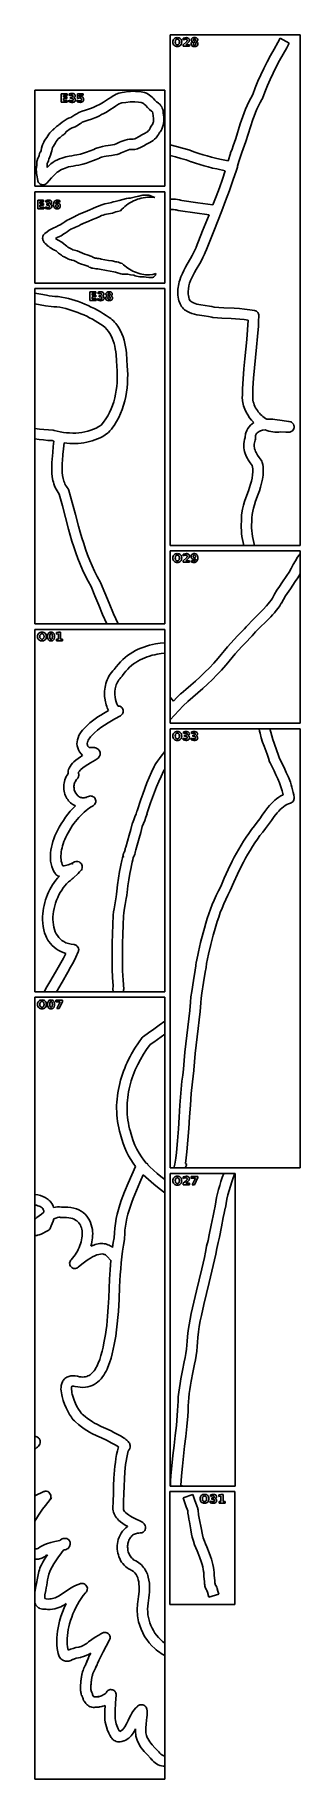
# Model space of a CAD drawing. Extents: x 1 to 512, y 1 to 3360.
import ezdxf

# ---------------------------------------------------------------- set-up
doc = ezdxf.new("R2010")
doc.units = 0

msp = doc.modelspace()

# ---------------------------------------------------------------- linework, layer by layer
at = {"layer": 'decoupage'}
for p, q in [((261.557, 3360.36), (511.557, 3360.36)), ((261.557, 2377.19), (261.557, 3360.36)), ((511.557, 3360.36), (511.557, 2377.19)), ((266.707, 3346.526), (266.847609, 3348.418812)), ((266.847609, 3344.638438), (266.707, 3346.526)), ((266.847609, 3348.418812), (267.269375, 3350.09525)), ((267.269375, 3342.96575), (266.847609, 3344.638438)), ((267.269375, 3350.09525), (267.972203, 3351.555312)), ((267.972203, 3341.507938), (267.269375, 3342.96575)), ((267.972203, 3351.555312), (268.956, 3352.799)), ((268.956, 3340.265), (267.972203, 3341.507938)), ((268.956, 3352.799), (270.192219, 3353.792562)), ((270.192219, 3339.271437), (268.956, 3340.265)), ((270.192219, 3353.792562), (271.6405, 3354.50225)), ((271.6405, 3338.56175), (270.192219, 3339.271437)), ((271.362125, 3348.832), (271.095, 3346.522)), ((271.095, 3346.522), (271.362125, 3344.221)), ((271.696172, 3349.767625), (271.362125, 3348.832)), ((271.362125, 3344.221), (271.696172, 3343.287625)), ((271.6405, 3354.50225), (273.301031, 3354.928063)), ((273.301031, 3338.135937), (271.6405, 3338.56175)), ((272.164, 3350.557), (271.696172, 3349.767625)), ((271.696172, 3343.287625), (272.164, 3342.499)), ((272.753281, 3351.183797), (272.164, 3350.557)), ((272.164, 3342.499), (272.753281, 3341.871625)), ((273.4515, 3351.631625), (272.753281, 3351.183797)), ((272.753281, 3341.871625), (273.4515, 3341.4235)), ((273.301031, 3354.928063), (275.174, 3355.07)), ((275.174, 3337.994), (273.301031, 3338.135937)), ((274.258469, 3351.900391), (273.4515, 3351.631625)), ((273.4515, 3341.4235), (274.258469, 3341.154625)), ((275.174, 3351.99), (274.258469, 3351.900391)), ((274.258469, 3341.154625), (275.174, 3341.065)), ((275.174, 3355.07), (277.051047, 3354.928063)), ((275.174, 3355.07), (275.174, 3355.07)), ((276.094625, 3351.900391), (275.174, 3351.99)), ((275.174, 3351.99), (275.174, 3351.99)), ((275.174, 3341.065), (276.094625, 3341.154625)), ((277.051047, 3338.135937), (275.174, 3337.994)), ((276.905, 3351.631625), (276.094625, 3351.900391)), ((276.094625, 3341.154625), (276.905, 3341.4235)), ((277.605125, 3351.183797), (276.905, 3351.631625)), ((276.905, 3341.4235), (277.605125, 3341.871625)), ((277.051047, 3354.928063), (278.713125, 3354.50225)), ((278.713125, 3338.56175), (277.051047, 3338.135937)), ((278.195, 3350.557), (277.605125, 3351.183797)), ((277.605125, 3341.871625), (278.195, 3342.499)), ((278.662828, 3349.767625), (278.195, 3350.557)), ((278.195, 3342.499), (278.662828, 3343.287625)), ((278.996875, 3348.832), (278.662828, 3349.767625)), ((278.662828, 3343.287625), (278.996875, 3344.221)), ((278.713125, 3354.50225), (280.160141, 3353.792562)), ((280.160141, 3339.271437), (278.713125, 3338.56175)), ((279.264, 3346.522), (278.996875, 3348.832)), ((278.996875, 3344.221), (279.264, 3346.522)), ((280.160141, 3353.792562), (281.392, 3352.799)), ((281.392, 3340.265), (280.160141, 3339.271437)), ((281.392, 3352.799), (282.375797, 3351.555312)), ((282.375797, 3341.507938), (281.392, 3340.265)), ((282.375797, 3351.555312), (283.078625, 3350.09525)), ((283.078625, 3342.96575), (282.375797, 3341.507938)), ((283.078625, 3350.09525), (283.500391, 3348.418812)), ((283.500391, 3344.638438), (283.078625, 3342.96575)), ((283.500391, 3348.418812), (283.641, 3346.526)), ((283.641, 3346.526), (283.500391, 3344.638438)), ((286.562, 3341.43), (292.57, 3346.733)), ((286.562, 3338.31), (286.562, 3341.43)), ((298.523, 3338.31), (286.562, 3338.31)), ((286.606, 3354.1), (289.439, 3354.817)), ((286.606, 3350.481), (286.606, 3354.1)), ((287.90975, 3351.2145), (286.606, 3350.481)), ((289.131, 3351.738), (287.90975, 3351.2145)), ((290.2635, 3352.060625), (289.131, 3351.738)), ((289.439, 3354.817), (292.184, 3355.07)), ((291.303, 3352.168), (290.2635, 3352.060625)), ((294.797, 3344.52), (291.28, 3341.43)), ((291.28, 3341.43), (298.523, 3341.43)), ((292.4625, 3351.991625), (291.303, 3352.168)), ((292.184, 3355.07), (293.578813, 3354.988641)), ((293.364, 3351.462), (292.4625, 3351.991625)), ((292.57, 3346.733), (293.2705, 3347.45225)), ((293.2705, 3347.45225), (293.761, 3348.155)), ((293.95125, 3350.64375), (293.364, 3351.462)), ((293.578813, 3354.988641), (294.80825, 3354.744625)), ((293.761, 3348.155), (294.050375, 3348.8635)), ((294.147, 3349.599), (293.95125, 3350.64375)), ((294.050375, 3348.8635), (294.147, 3349.599)), ((296.64125, 3346.272875), (294.797, 3344.52)), ((294.80825, 3354.744625), (295.872313, 3354.338047)), ((295.872313, 3354.338047), (296.771, 3353.769)), ((297.719, 3347.629), (296.64125, 3346.272875)), ((296.771, 3353.769), (297.489516, 3353.054625)), ((297.489516, 3353.054625), (298.002625, 3352.212)), ((298.239625, 3348.84125), (297.719, 3347.629)), ((298.002625, 3352.212), (298.310422, 3351.241125)), ((298.413, 3350.142), (298.239625, 3348.84125)), ((298.310422, 3351.241125), (298.413, 3350.142)), ((298.523, 3341.43), (298.523, 3338.31)), ((301.864, 3342.945), (302.07625, 3344.395)), ((301.965984, 3341.796016), (301.864, 3342.945)), ((302.271875, 3340.795625), (301.965984, 3341.796016)), ((302.07625, 3344.395), (302.713, 3345.569)), ((302.228, 3350.806), (302.325125, 3351.785703)), ((302.417875, 3349.522), (302.228, 3350.806)), ((302.781578, 3339.943922), (302.271875, 3340.795625)), ((302.325125, 3351.785703), (302.6165, 3352.641375)), ((302.988, 3348.469), (302.417875, 3349.522)), ((302.6165, 3352.641375), (303.102125, 3353.373109)), ((302.713, 3345.569), (303.7765, 3346.47075)), ((303.495, 3339.241), (302.781578, 3339.943922)), ((303.9335, 3347.653), (302.988, 3348.469)), ((303.102125, 3353.373109), (303.782, 3353.981)), ((304.414125, 3338.696313), (303.495, 3339.241)), ((303.7765, 3346.47075), (305.248, 3347.08)), ((303.782, 3353.981), (304.649953, 3354.458172)), ((305.248, 3347.08), (303.9335, 3347.653)), ((305.529, 3338.30725), (304.414125, 3338.696313)), ((304.649953, 3354.458172), (305.699875, 3354.799125)), ((305.248, 3347.08), (305.248, 3347.08)), ((306.839625, 3338.073813), (305.529, 3338.30725)), ((305.699875, 3354.799125), (306.931859, 3355.003766)), ((306.03675, 3344.2385), (305.877, 3343.166)), ((305.877, 3343.166), (306.03675, 3342.0935)), ((306.516, 3345.029), (306.03675, 3344.2385)), ((306.03675, 3342.0935), (306.516, 3341.303)), ((306.375125, 3351.22975), (306.24, 3350.37)), ((306.24, 3350.37), (306.375125, 3349.502125)), ((306.24, 3350.37), (306.24, 3350.37)), ((306.781, 3351.869), (306.375125, 3351.22975)), ((306.375125, 3349.502125), (306.781, 3348.86)), ((307.29375, 3345.51725), (306.516, 3345.029)), ((306.516, 3341.303), (307.29375, 3340.822875)), ((307.447625, 3352.265875), (306.781, 3351.869)), ((306.781, 3348.86), (307.447625, 3348.462625)), ((308.346, 3337.996), (306.839625, 3338.073813)), ((306.931859, 3355.003766), (308.346, 3355.072)), ((308.346, 3345.68), (307.29375, 3345.51725)), ((307.29375, 3340.822875), (308.346, 3340.663)), ((308.346, 3352.398), (307.447625, 3352.265875)), ((307.447625, 3348.462625), (308.346, 3348.33)), ((308.346, 3355.072), (309.750375, 3355.003766)), ((309.225, 3352.265875), (308.346, 3352.398)), ((308.346, 3348.33), (309.225, 3348.462625)), ((309.388, 3345.51725), (308.346, 3345.68)), ((308.346, 3345.68), (308.346, 3345.68)), ((308.346, 3340.663), (309.388, 3340.822875)), ((309.845813, 3338.073813), (308.346, 3337.996)), ((309.879, 3351.869), (309.225, 3352.265875)), ((309.225, 3348.462625), (309.879, 3348.86)), ((310.154, 3345.029), (309.388, 3345.51725)), ((309.388, 3340.822875), (310.154, 3341.303)), ((309.750375, 3355.003766), (310.9755, 3354.799125)), ((311.14875, 3338.30725), (309.845813, 3338.073813)), ((310.284, 3351.235375), (309.879, 3351.869)), ((309.879, 3348.86), (310.284, 3349.502125)), ((310.625625, 3344.24375), (310.154, 3345.029)), ((310.154, 3341.303), (310.625625, 3342.0935)), ((310.419, 3350.37), (310.284, 3351.235375)), ((310.284, 3349.502125), (310.419, 3350.37)), ((310.783, 3343.166), (310.625625, 3344.24375)), ((310.625625, 3342.0935), (310.783, 3343.166)), ((310.9755, 3354.799125), (312.021375, 3354.458172)), ((312.254813, 3338.696313), (311.14875, 3338.30725)), ((312.7255, 3347.653), (311.411, 3347.08)), ((311.411, 3347.08), (312.88, 3346.47075)), ((312.021375, 3354.458172), (312.888, 3353.981)), ((313.164, 3339.241), (312.254813, 3338.696313)), ((313.671, 3348.469), (312.7255, 3347.653)), ((312.88, 3346.47075), (313.935, 3345.569)), ((312.888, 3353.981), (313.568453, 3353.377047)), ((313.877422, 3339.943922), (313.164, 3339.241)), ((313.568453, 3353.377047), (314.054375, 3352.646625)), ((314.250125, 3349.522), (313.671, 3348.469)), ((314.387125, 3340.795625), (313.877422, 3339.943922)), ((313.935, 3345.569), (314.579875, 3344.395)), ((314.054375, 3352.646625), (314.345859, 3351.789641)), ((314.443, 3350.806), (314.250125, 3349.522)), ((314.345859, 3351.789641), (314.443, 3350.806)), ((314.693016, 3341.796016), (314.387125, 3340.795625)), ((314.579875, 3344.395), (314.795, 3342.945)), ((314.795, 3342.945), (314.693016, 3341.796016)), ((461.358834, 3333.014059), (454.569047, 3320.577969)), ((468.424, 3345.611), (461.358834, 3333.014059)), ((473.356, 3354.31), (468.424, 3345.611)), ((490.76, 3344.44), (473.356, 3354.31)), ((478.796818, 3323.202463), (485.828, 3335.739)), ((485.828, 3335.739), (490.76, 3344.44)), ((441.876875, 3295.90625), (436.005123, 3283.529574)), ((448.069955, 3308.232207), (441.876875, 3295.90625)), ((454.569047, 3320.577969), (448.069955, 3308.232207)), ((459.640125, 3286.714125), (465.692627, 3298.765436)), ((465.692627, 3298.765436), (472.081609, 3310.903078)), ((472.081609, 3310.903078), (478.796818, 3323.202463)), ((430.470016, 3271.031656), (425.286869, 3258.341973)), ((436.005123, 3283.529574), (430.470016, 3271.031656)), ((443.604041, 3250.324084), (448.585578, 3262.568859)), ((448.585578, 3262.568859), (453.934357, 3274.673736)), ((453.934357, 3274.673736), (459.640125, 3286.714125)), ((0.975, 3253.83), (250.975, 3253.83)), ((0.975, 3068.83), (0.975, 3253.83)), ((51.683, 3247.13), (63.137, 3247.13)), ((51.683, 3230.67), (51.683, 3247.13)), ((63.38, 3230.67), (51.683, 3230.67)), ((63.137, 3243.92), (55.927, 3243.92)), ((55.927, 3243.92), (55.927, 3240.86)), ((55.927, 3240.86), (62.707, 3240.86)), ((62.707, 3237.65), (55.927, 3237.65)), ((55.927, 3237.65), (55.927, 3233.88)), ((55.927, 3233.88), (63.38, 3233.88)), ((62.707, 3240.86), (62.707, 3237.65)), ((63.137, 3247.13), (63.137, 3243.92)), ((63.38, 3233.88), (63.38, 3230.67)), ((66.544, 3231.172), (66.544, 3234.44)), ((66.544, 3234.44), (68.903, 3233.536)), ((69.057, 3230.565), (66.544, 3231.172)), ((67.249, 3246.72), (69.741, 3247.249)), ((67.249, 3243.618), (67.249, 3246.72)), ((69.333, 3244.302), (67.249, 3243.618)), ((68.903, 3233.536), (71.218, 3233.238)), ((71.604, 3230.356), (69.057, 3230.565)), ((71.405, 3244.533), (69.333, 3244.302)), ((69.366, 3237.78), (69.366, 3240.52)), ((69.366, 3240.52), (71.152, 3240.52)), ((71.063, 3237.78), (69.366, 3237.78)), ((69.741, 3247.249), (72.166, 3247.426)), ((72.6395, 3237.633875), (71.063, 3237.78)), ((71.152, 3240.52), (72.546125, 3240.643875)), ((71.218, 3233.238), (72.70675, 3233.38425)), ((72.637125, 3244.403375), (71.405, 3244.533)), ((73.293547, 3230.435297), (71.604, 3230.356)), ((72.166, 3247.426), (73.668828, 3247.359812)), ((72.546125, 3240.643875), (73.533, 3241.016)), ((73.555, 3244.015), (72.637125, 3244.403375)), ((73.775, 3237.196), (72.6395, 3237.633875)), ((72.70675, 3233.38425), (73.798, 3233.823)), ((74.768125, 3230.673125), (73.293547, 3230.435297)), ((73.533, 3241.016), (74.12025, 3241.6535)), ((74.125625, 3243.389625), (73.555, 3244.015)), ((73.668828, 3247.359812), (74.968875, 3247.16125)), ((74.47025, 3236.485), (73.775, 3237.196)), ((73.798, 3233.823), (74.476125, 3234.53375)), ((74.12025, 3241.6535), (74.316, 3242.549)), ((74.316, 3242.549), (74.125625, 3243.389625)), ((74.702, 3235.498), (74.47025, 3236.485)), ((74.476125, 3234.53375), (74.702, 3235.498)), ((76.027641, 3231.069391), (74.768125, 3230.673125)), ((74.968875, 3247.16125), (76.066234, 3246.830312)), ((76.85675, 3240.053), (75.55, 3239.543)), ((75.55, 3239.55), (77.013875, 3238.96025)), ((75.55, 3239.543), (75.55, 3239.55)), ((77.072, 3231.624), (76.027641, 3231.069391)), ((76.066234, 3246.830312), (76.961, 3246.367)), ((77.799, 3240.833), (76.85675, 3240.053)), ((76.961, 3246.367), (77.660562, 3245.776578)), ((77.013875, 3238.96025), (78.075, 3238.051)), ((77.891734, 3232.336688), (77.072, 3231.624)), ((77.660562, 3245.776578), (78.16025, 3245.052375)), ((78.369625, 3241.88825), (77.799, 3240.833)), ((78.477375, 3233.19525), (77.891734, 3232.336688)), ((78.075, 3238.051), (78.728375, 3236.84675)), ((78.16025, 3245.052375), (78.460063, 3244.194484)), ((78.56, 3243.203), (78.369625, 3241.88825)), ((78.460063, 3244.194484), (78.56, 3243.203)), ((78.828828, 3234.199688), (78.477375, 3233.19525)), ((78.728375, 3236.84675), (78.946, 3235.35)), ((78.946, 3235.35), (78.828828, 3234.199688)), ((82.485, 3231.452), (82.485, 3234.79)), ((82.485, 3234.79), (85.031, 3233.632)), ((85.208, 3230.637), (82.485, 3231.452)), ((83.135, 3247.13), (93.685, 3247.13)), ((83.135, 3237.877), (83.135, 3247.13)), ((85.362, 3238.604), (83.135, 3237.877)), ((85.031, 3233.632), (86.208, 3233.342625)), ((87.986, 3230.361), (85.208, 3230.637)), ((87.313, 3238.847), (85.362, 3238.604)), ((86.208, 3233.342625), (87.313, 3233.246)), ((93.685, 3244.01), (86.52, 3244.01)), ((86.52, 3244.01), (86.52, 3241.47)), ((86.52, 3241.47), (87.49, 3241.669)), ((88.691375, 3238.6595), (87.313, 3238.847)), ((87.313, 3233.246), (88.691375, 3233.4335)), ((87.49, 3241.669), (88.515, 3241.749)), ((89.517719, 3230.455328), (87.986, 3230.361)), ((88.515, 3241.749), (89.936656, 3241.654672)), ((89.739, 3238.097), (88.691375, 3238.6595)), ((88.691375, 3233.4335), (89.739, 3233.996)), ((90.8715, 3230.738375), (89.517719, 3230.455328)), ((90.408625, 3237.209125), (89.739, 3238.097)), ((89.739, 3233.996), (90.408625, 3234.889)), ((89.936656, 3241.654672), (91.19125, 3241.371625)), ((90.632, 3236.046), (90.408625, 3237.209125)), ((90.408625, 3234.889), (90.632, 3236.046)), ((92.047531, 3231.210234), (90.8715, 3230.738375)), ((91.19125, 3241.371625), (92.278969, 3240.899766)), ((93.046, 3231.871), (92.047531, 3231.210234)), ((92.278969, 3240.899766), (93.2, 3240.239)), ((93.846625, 3232.698609), (93.046, 3231.871)), ((93.2, 3240.239), (93.933109, 3239.414578)), ((93.685, 3247.13), (93.685, 3244.01)), ((94.4185, 3233.670875), (93.846625, 3232.698609)), ((93.933109, 3239.414578), (94.456875, 3238.441375)), ((94.761625, 3234.787703), (94.4185, 3233.670875)), ((94.456875, 3238.441375), (94.771203, 3237.319484)), ((94.876, 3236.049), (94.761625, 3234.787703)), ((94.771203, 3237.319484), (94.876, 3236.049)), ((126.507, 3227.019), (118.09725, 3222.802125)), ((129.885031, 3228.849656), (126.507, 3227.019)), ((132.90475, 3230.6985), (129.885031, 3228.849656)), ((139.022, 3234.507), (132.90475, 3230.6985)), ((142.597594, 3236.883531), (139.022, 3234.507)), ((146.8495, 3239.9225), (142.597594, 3236.883531)), ((151.740406, 3243.099469), (146.8495, 3239.9225)), ((154.413824, 3244.575816), (151.740406, 3243.099469)), ((157.233, 3245.89), (154.413824, 3244.575816)), ((156.104875, 3222.979125), (159.997641, 3225.623703)), ((162.346813, 3247.941141), (157.233, 3245.89)), ((159.997641, 3225.623703), (161.714354, 3226.655572)), ((161.714354, 3226.655572), (163.232, 3227.407)), ((165.72625, 3248.987375), (162.346813, 3247.941141)), ((163.232, 3227.407), (166.554344, 3228.789578)), ((168.906563, 3249.530922), (165.72625, 3248.987375)), ((166.554344, 3228.789578), (168.459, 3229.364875)), ((168.459, 3229.364875), (175.837, 3230.212)), ((173.423, 3250.074), (168.906563, 3249.530922)), ((180.84375, 3251.034), (173.423, 3250.074)), ((175.837, 3230.212), (184.19625, 3231.238375)), ((184.824313, 3251.4375), (180.84375, 3251.034)), ((184.19625, 3231.238375), (187.988406, 3231.565797)), ((189.001, 3251.67), (184.824313, 3251.4375)), ((187.988406, 3231.565797), (191.573, 3231.664)), ((189.011, 3251.66), (189.001, 3251.67)), ((191.911, 3251.67), (189.011, 3251.66)), ((191.573, 3231.664), (191.58, 3231.67)), ((191.58, 3231.67), (193.549, 3231.59)), ((191.911, 3251.67), (191.911, 3251.67)), ((191.913, 3251.67), (191.911, 3251.67)), ((194.908, 3251.542), (191.913, 3251.67)), ((193.549, 3231.59), (200.498625, 3230.698625)), ((199.769031, 3251.325109), (194.908, 3251.542)), ((202.61752, 3251.14215), (199.769031, 3251.325109)), ((200.498625, 3230.698625), (205.599859, 3229.884359)), ((205.678, 3250.796875), (202.61752, 3251.14215)), ((205.599859, 3229.884359), (207.511225, 3229.472568)), ((208.90048, 3250.204803), (205.678, 3250.796875)), ((207.511225, 3229.472568), (208.598, 3229.091)), ((208.598, 3229.091), (209.938213, 3228.146854)), ((212.234969, 3249.281453), (208.90048, 3250.204803)), ((209.938213, 3228.146854), (211.319828, 3226.985266)), ((211.319828, 3226.985266), (214.294125, 3224.107875)), ((215.631473, 3247.942346), (212.234969, 3249.281453)), ((219.04, 3246.103), (215.631473, 3247.942346)), ((221.782547, 3244.245799), (219.04, 3246.103)), ((224.2445, 3242.312953), (221.782547, 3244.245799)), ((226.458953, 3240.350225), (224.2445, 3242.312953)), ((228.459, 3238.403375), (226.458953, 3240.350225)), ((231.94825, 3234.740359), (228.459, 3238.403375)), ((234.977, 3231.69), (231.94825, 3234.740359)), ((236.454172, 3230.710094), (234.977, 3231.69)), ((239.000375, 3228.9215), (236.454172, 3230.710094)), ((240.502889, 3227.618066), (239.000375, 3228.9215)), ((242.066891, 3225.985406), (240.502889, 3227.618066)), ((243.623791, 3223.981168), (242.066891, 3225.985406)), ((250.975, 3253.83), (250.975, 3068.83)), ((412.913525, 3231.505688), (409.61132, 3224.459568)), ((416.521206, 3238.48726), (412.913525, 3231.505688)), ((420.471, 3245.39), (416.521206, 3238.48726)), ((425.286869, 3258.341973), (420.471, 3245.39)), ((431.316129, 3223.578064), (434.560532, 3229.842647)), ((434.560532, 3229.842647), (438.092, 3235.95)), ((438.092, 3235.95), (439, 3237.864)), ((439, 3237.864), (443.604041, 3250.324084)), ((53.329734, 3192.112516), (49.749, 3189.207)), ((57.043125, 3194.967875), (53.329734, 3192.112516)), ((61.136953, 3197.589797), (57.043125, 3194.967875)), ((63.403963, 3198.755943), (61.136953, 3197.589797)), ((65.859, 3199.795), (63.403963, 3198.755943)), ((70.0845, 3201.4245), (65.859, 3199.795)), ((71.952, 3202.418), (70.0845, 3201.4245)), ((77.922, 3206.222), (71.952, 3202.418)), ((81.608125, 3208.565375), (77.922, 3206.222)), ((83.514234, 3209.655641), (81.608125, 3208.565375)), ((85.586, 3210.677), (83.514234, 3209.655641)), ((92.278734, 3213.431812), (85.586, 3210.677)), ((90.236625, 3190.486594), (91.316, 3191.46075)), ((91.316, 3191.46075), (92.184, 3192.423)), ((92.184, 3192.423), (97.460141, 3194.463703)), ((98.529625, 3215.62825), (92.278734, 3213.431812)), ((97.460141, 3194.463703), (103.454125, 3196.363125)), ((109.983, 3219.396), (98.529625, 3215.62825)), ((103.454125, 3196.363125), (109.933547, 3198.321234)), ((109.933547, 3198.321234), (116.666, 3200.538)), ((114.235781, 3221.049328), (109.983, 3219.396)), ((118.09725, 3222.802125), (114.235781, 3221.049328)), ((116.666, 3200.538), (121.499688, 3202.509828)), ((121.499688, 3202.509828), (125.526, 3204.567625)), ((125.526, 3204.567625), (129.417313, 3206.754609)), ((129.417313, 3206.754609), (133.846, 3209.114)), ((133.846, 3209.114), (137.382187, 3211.021625)), ((137.382187, 3211.021625), (140.645, 3212.9915)), ((140.645, 3212.9915), (147.447, 3217.19)), ((147.447, 3217.19), (151.829422, 3219.994234)), ((151.829422, 3219.994234), (156.104875, 3222.979125)), ((214.294125, 3224.107875), (217.694609, 3220.655047)), ((217.694609, 3220.655047), (221.695, 3216.823)), ((221.695, 3216.823), (225.63575, 3213.395125)), ((225.63575, 3213.395125), (227.493, 3212.017)), ((227.493, 3212.017), (227.88975, 3209.298625)), ((227.88975, 3209.298625), (228.657, 3204.583)), ((228.657, 3204.583), (229.250234, 3199.484609)), ((229.209295, 3193.172287), (228.873703, 3191.340203)), ((229.371625, 3195.126375), (229.209295, 3193.172287)), ((229.250234, 3199.484609), (229.371625, 3195.126375)), ((245.105, 3221.563), (243.623791, 3223.981168)), ((246.307551, 3219.019779), (245.105, 3221.563)), ((247.152844, 3216.627484), (246.307551, 3219.019779)), ((247.70484, 3214.421166), (247.152844, 3216.627484)), ((248.0275, 3212.435875), (247.70484, 3214.421166)), ((248.240656, 3209.268578), (248.0275, 3212.435875)), ((248.304, 3207.406), (248.240656, 3209.268578)), ((249.051969, 3200.915344), (248.304, 3207.406)), ((248.815191, 3190.079027), (249.175, 3193.79975)), ((249.228996, 3197.421379), (249.051969, 3200.915344)), ((249.175, 3193.79975), (249.228996, 3197.421379)), ((401.171186, 3203.076781), (396.400125, 3188.76075)), ((403.776787, 3210.23083), (401.171186, 3203.076781)), ((406.577953, 3217.363187), (403.776787, 3210.23083)), ((409.61132, 3224.459568), (406.577953, 3217.363187)), ((415.92525, 3183.390375), (420.51173, 3197.198021)), ((420.51173, 3197.198021), (422.956592, 3203.966232)), ((422.956592, 3203.966232), (425.549031, 3210.627328)), ((425.549031, 3210.627328), (428.323919, 3217.168782)), ((428.323919, 3217.168782), (431.316129, 3223.578064)), ((23.635, 3162.963), (19.77225, 3156.819)), ((27.907, 3169.31), (23.635, 3162.963)), ((29.809125, 3171.927875), (27.907, 3169.31)), ((32.165, 3174.509), (29.809125, 3171.927875)), ((34.026656, 3176.143219), (32.165, 3174.509)), ((35.494, 3177.2425), (34.026656, 3176.143219)), ((36.948, 3178.182), (35.494, 3177.2425)), ((36.995266, 3178.489031), (36.882611, 3178.201746)), ((36.882611, 3178.201746), (36.948, 3178.182)), ((37.857125, 3179.7315), (36.995266, 3178.489031)), ((39.738422, 3181.639969), (37.857125, 3179.7315)), ((41.125373, 3182.759754), (39.738422, 3181.639969)), ((42.844, 3183.945), (41.125373, 3182.759754)), ((44.6615, 3185.134375), (42.844, 3183.945)), ((43.633, 3157.669), (45.481, 3160.041)), ((45.723, 3185.693), (44.6615, 3185.134375)), ((45.481, 3160.041), (46.671625, 3160.81475)), ((47.17125, 3187.0615), (45.723, 3185.693)), ((46.671625, 3160.81475), (49.414, 3162.979)), ((49.749, 3189.207), (47.17125, 3187.0615)), ((49.414, 3162.979), (51.906, 3165.251125)), ((51.906, 3165.251125), (53.198, 3166.669)), ((53.198, 3166.669), (54.713, 3167.395)), ((54.713, 3167.395), (56.535484, 3168.465025)), ((56.535484, 3168.465025), (57.930562, 3169.532953)), ((57.930562, 3169.532953), (58.956922, 3170.556936)), ((58.956922, 3170.556936), (59.67325, 3171.495125)), ((59.67325, 3171.495125), (60.410562, 3172.946734)), ((60.410562, 3172.946734), (60.612, 3173.553)), ((60.612, 3173.553), (63.590656, 3175.769266)), ((63.590656, 3175.769266), (66.859, 3177.918875)), ((66.859, 3177.918875), (70.078594, 3179.764547)), ((70.078594, 3179.764547), (72.911, 3181.069)), ((72.911, 3181.069), (76.457875, 3182.33525)), ((76.457875, 3182.33525), (78.802484, 3183.385094)), ((78.802484, 3183.385094), (81.996, 3185.118)), ((81.996, 3185.118), (88.699, 3189.372)), ((88.699, 3189.372), (90.236625, 3190.486594)), ((179.521, 3158.948), (174.831797, 3157.81475)), ((183.408141, 3159.512141), (179.521, 3158.948)), ((186.465125, 3159.651125), (183.408141, 3159.512141)), ((189.96, 3159.638), (186.465125, 3159.651125)), ((193.16475, 3160.270625), (189.96, 3159.638)), ((194.565, 3160.811), (193.16475, 3160.270625)), ((201.512, 3164.667), (194.565, 3160.811)), ((207.079547, 3167.593219), (201.512, 3164.667)), ((212.218375, 3170.41575), (207.079547, 3167.593219)), ((216.590516, 3173.191406), (212.218375, 3170.41575)), ((218.383463, 3174.57941), (216.590516, 3173.191406)), ((219.858, 3175.977), (218.383463, 3174.57941)), ((220.820375, 3177.1265), (219.858, 3175.977)), ((221.491, 3178.282), (220.820375, 3177.1265)), ((222.617875, 3180.44825), (221.491, 3178.282)), ((224.497, 3183.708), (222.617875, 3180.44825)), ((226.812, 3187.052875), (224.497, 3183.708)), ((227.609, 3187.958), (226.812, 3187.052875)), ((228.346416, 3189.609111), (227.609, 3187.958)), ((228.873703, 3191.340203), (228.346416, 3189.609111)), ((228.396688, 3156.961078), (231.444805, 3159.461189)), ((231.444805, 3159.461189), (234.368, 3162.329)), ((234.368, 3162.329), (235.835203, 3164.040469)), ((235.835203, 3164.040469), (237.082375, 3165.72175)), ((237.082375, 3165.72175), (238.935, 3168.741)), ((238.935, 3168.741), (240.118125, 3170.997)), ((240.118125, 3170.997), (241.272, 3173.019)), ((241.272, 3173.019), (242.55325, 3174.534375)), ((242.55325, 3174.534375), (243.752344, 3176.212453)), ((243.752344, 3176.212453), (245.153, 3178.608)), ((245.153, 3178.608), (246.87898, 3182.454582)), ((246.87898, 3182.454582), (248.074781, 3186.287781)), ((248.074781, 3186.287781), (248.815191, 3190.079027)), ((387.592734, 3160.496938), (382.970209, 3146.777719)), ((396.400125, 3188.76075), (387.592734, 3160.496938)), ((406.988844, 3155.040984), (415.92525, 3183.390375)), ((8.223, 3124.835), (7.311, 3123.728)), ((8.440625, 3126.236375), (8.223, 3124.835)), ((8.911, 3128.363), (8.440625, 3126.236375)), ((10.106078, 3131.991516), (8.911, 3128.363)), ((11.192125, 3134.159125), (10.106078, 3131.991516)), ((11.916859, 3135.000922), (11.192125, 3134.159125)), ((12.064896, 3134.966857), (11.916859, 3135.000922)), ((12.866234, 3137.939859), (12.028, 3134.652)), ((12.028, 3134.652), (12.064896, 3134.966857)), ((13.753125, 3141.875625), (12.866234, 3137.939859)), ((14.982953, 3146.362828), (13.753125, 3141.875625)), ((15.818432, 3148.783072), (14.982953, 3146.362828)), ((16.85, 3151.305), (15.818432, 3148.783072)), ((18.184375, 3154.022625), (16.85, 3151.305)), ((19.77225, 3156.819), (18.184375, 3154.022625)), ((29.118, 3123.74175), (30.031781, 3125.674969)), ((30.031781, 3125.674969), (31.104, 3128.694)), ((31.104, 3128.694), (32.369844, 3133.205516)), ((32.369844, 3133.205516), (33.32425, 3137.142625)), ((33.32425, 3137.142625), (34.168781, 3140.473172)), ((34.168781, 3140.473172), (35.105, 3143.165)), ((35.105, 3143.165), (36.778625, 3146.08725)), ((36.778625, 3146.08725), (40.439, 3152.134)), ((40.439, 3152.134), (42.111, 3155.0815)), ((42.111, 3155.0815), (43.633, 3157.669)), ((56.798715, 3124.410727), (52.681906, 3123.093563)), ((60.791, 3125.493), (56.798715, 3124.410727)), ((66.755203, 3126.790047), (60.791, 3125.493)), ((72.060625, 3127.678625), (66.755203, 3126.790047)), ((76.953734, 3128.411391), (72.060625, 3127.678625)), ((81.681, 3129.241), (76.953734, 3128.411391)), ((88.472953, 3130.819031), (81.681, 3129.241)), ((94.450875, 3132.5825), (88.472953, 3130.819031)), ((100.448109, 3134.642969), (94.450875, 3132.5825)), ((107.298, 3137.112), (100.448109, 3134.642969)), ((114.417875, 3139.841125), (107.298, 3137.112)), ((117.724, 3141.362), (114.417875, 3139.841125)), ((119.623344, 3142.155453), (117.724, 3141.362)), ((122.0385, 3142.986875), (119.623344, 3142.155453)), ((130.877, 3145.352), (122.0385, 3142.986875)), ((126.97075, 3123.916875), (129.348281, 3124.692734)), ((129.348281, 3124.692734), (134.081, 3125.935)), ((136.968125, 3146.63525), (130.877, 3145.352)), ((134.081, 3125.935), (138.476969, 3126.762641)), ((141.95225, 3147.3725), (136.968125, 3146.63525)), ((138.476969, 3126.762641), (143.20125, 3127.340625)), ((146.35025, 3147.917), (141.95225, 3147.3725)), ((143.20125, 3127.340625), (148.493656, 3127.986297)), ((150.683, 3148.622), (146.35025, 3147.917)), ((148.493656, 3127.986297), (154.594, 3129.017)), ((154.135172, 3149.513094), (150.683, 3148.622)), ((157.364688, 3150.677563), (154.135172, 3149.513094)), ((154.594, 3129.017), (159.300244, 3130.160943)), ((163.68825, 3153.50825), (157.364688, 3150.677563)), ((159.300244, 3130.160943), (163.426328, 3131.505734)), ((163.426328, 3131.505734), (167.104404, 3132.971814)), ((167.048547, 3155.015281), (163.68825, 3153.50825)), ((170.718688, 3156.477313), (167.048547, 3155.015281)), ((167.104404, 3132.971814), (170.466625, 3134.479625)), ((170.466625, 3134.479625), (176.772109, 3137.302203)), ((174.831797, 3157.81475), (170.718688, 3156.477313)), ((176.772109, 3137.302203), (179.979678, 3138.457854)), ((179.979678, 3138.457854), (183.4, 3139.337)), ((183.4, 3139.337), (186.586625, 3139.345)), ((186.586625, 3139.345), (189.495672, 3139.457094)), ((189.495672, 3139.457094), (193.251, 3139.917)), ((193.251, 3139.917), (196.152859, 3140.474953)), ((196.152859, 3140.474953), (198.747125, 3141.127125)), ((198.747125, 3141.127125), (201.076078, 3141.893484)), ((201.076078, 3141.893484), (203.182, 3142.794)), ((203.182, 3142.794), (206.7015, 3144.696)), ((206.7015, 3144.696), (210.737, 3146.958)), ((210.737, 3146.958), (216.116563, 3149.664734)), ((216.116563, 3149.664734), (222.158, 3152.869375)), ((222.158, 3152.869375), (225.281727, 3154.780021)), ((225.281727, 3154.780021), (228.396688, 3156.961078)), ((273.502844, 3145.651484), (261.557, 3148.43)), ((261.557, 3148.43), (261.557, 3127.91)), ((261.557, 3127.91), (271.790984, 3125.411875)), ((271.790984, 3125.411875), (281.937875, 3122.5845)), ((285.375, 3142.436375), (273.502844, 3145.651484)), ((297.160156, 3138.747828), (285.375, 3142.436375)), ((308.845, 3134.549), (297.160156, 3138.747828)), ((316.674148, 3131.890105), (308.845, 3134.549)), ((324.615188, 3129.426844), (316.674148, 3131.890105)), ((332.646133, 3127.145973), (324.615188, 3129.426844)), ((340.745, 3125.03425), (332.646133, 3127.145973)), ((348.889805, 3123.078434), (340.745, 3125.03425)), ((377.358, 3132.164), (373.38, 3118.014)), ((377.811, 3133.486), (377.358, 3132.164)), ((380.476009, 3140.071279), (377.811, 3133.486)), ((382.970209, 3146.777719), (380.476009, 3140.071279)), ((393.84525, 3116.79275), (396.508, 3126.381)), ((396.508, 3126.381), (399.395054, 3133.531263)), ((399.395054, 3133.531263), (402.080965, 3140.699701)), ((402.080965, 3140.699701), (406.988844, 3155.040984)), ((3.878, 3105.142), (3.675141, 3101.173625)), ((3.675141, 3101.173625), (3.872125, 3097.3785)), ((3.872125, 3097.3785), (4.320547, 3093.697375)), ((4.174625, 3106.7235), (3.878, 3105.142)), ((4.559, 3107.882), (4.174625, 3106.7235)), ((4.320547, 3093.697375), (4.872, 3090.071)), ((4.6715, 3110.267625), (4.559, 3107.882)), ((4.799, 3115.15), (4.6715, 3110.267625)), ((4.998, 3116.66575), (4.799, 3115.164)), ((4.799, 3115.164), (4.799, 3115.15)), ((5.419, 3118.406), (4.998, 3116.66575)), ((5.677625, 3120.1985), (5.419, 3118.406)), ((6.159109, 3121.552063), (5.677625, 3120.1985)), ((7.311, 3123.728), (6.159109, 3121.552063)), ((28.142, 3108.801), (24.386, 3104.901)), ((24.386, 3104.901), (24.486, 3106.178)), ((24.486, 3106.178), (24.628125, 3110.480625)), ((24.576, 3112.306), (24.822, 3113.561)), ((24.628125, 3110.480625), (24.576, 3112.306)), ((24.822, 3113.561), (25.357, 3114.16225)), ((25.357, 3114.16225), (25.889, 3114.903)), ((25.889, 3114.903), (26.935641, 3117.054938)), ((26.935641, 3117.054938), (27.450625, 3118.6395)), ((27.450625, 3118.6395), (27.822, 3120.948)), ((27.822, 3120.948), (28.173, 3122.793)), ((31.964973, 3112.073836), (28.142, 3108.801)), ((28.173, 3122.793), (28.267113, 3122.69202)), ((28.267113, 3122.69202), (28.464469, 3122.809406)), ((28.464469, 3122.809406), (29.118, 3123.74175)), ((35.960844, 3114.955688), (31.964973, 3112.073836)), ((40.080043, 3117.47257), (35.960844, 3114.955688)), ((37.414766, 3089.796219), (41.821, 3094.197)), ((44.273, 3119.6505), (40.080043, 3117.47257)), ((41.821, 3094.197), (43.719832, 3095.74835)), ((43.719832, 3095.74835), (46.194406, 3097.426109)), ((48.490145, 3121.515492), (44.273, 3119.6505)), ((46.194406, 3097.426109), (49.110965, 3099.157846)), ((52.681906, 3123.093563), (48.490145, 3121.515492)), ((49.110965, 3099.157846), (52.33575, 3100.871125)), ((52.33575, 3100.871125), (55.735004, 3102.493514)), ((55.735004, 3102.493514), (59.174969, 3103.952578)), ((59.174969, 3103.952578), (62.521887, 3105.175885)), ((62.521887, 3105.175885), (65.642, 3106.091)), ((65.642, 3106.091), (70.124281, 3107.035359)), ((70.124281, 3107.035359), (74.79125, 3107.792875)), ((74.79125, 3107.792875), (79.896594, 3108.589203)), ((79.896594, 3108.589203), (85.694, 3109.65)), ((85.694, 3109.65), (93.287109, 3111.415047)), ((93.287109, 3111.415047), (100.073125, 3113.400875)), ((100.073125, 3113.400875), (106.764828, 3115.672266)), ((106.764828, 3115.672266), (114.075, 3118.294)), ((114.075, 3118.294), (119.116687, 3120.209469)), ((119.116687, 3120.209469), (122.3865, 3121.623)), ((122.3865, 3121.623), (125.361, 3123.101)), ((125.361, 3123.101), (125.968344, 3123.441578)), ((125.968344, 3123.441578), (126.97075, 3123.916875)), ((281.937875, 3122.5845), (291.985578, 3119.392625)), ((291.985578, 3119.392625), (301.922, 3115.801)), ((301.922, 3115.801), (302.164, 3115.711)), ((302.164, 3115.711), (310.230133, 3112.966889)), ((310.230133, 3112.966889), (318.36175, 3110.431547)), ((318.36175, 3110.431547), (326.54043, 3108.090338)), ((326.54043, 3108.090338), (334.74775, 3105.928625)), ((334.74775, 3105.928625), (342.965289, 3103.931771)), ((342.965289, 3103.931771), (351.174625, 3102.085141)), ((357.058563, 3121.265281), (348.889805, 3123.078434)), ((351.174625, 3102.085141), (367.495, 3098.784)), ((373.38, 3118.014), (357.058563, 3121.265281)), ((367.495, 3098.784), (361.968828, 3082.242844)), ((382.360352, 3080.092314), (388.851, 3100.05)), ((388.851, 3100.05), (389.951094, 3101.693641)), ((389.951094, 3101.693641), (390.67825, 3103.480625)), ((390.67825, 3103.480625), (391.040531, 3105.354797)), ((391.040531, 3105.354797), (391.046, 3107.26)), ((391.046, 3107.26), (393.84525, 3116.79275)), ((250.975, 3068.83), (0.975, 3068.83)), ((0.975, 3058.25), (250.975, 3058.25)), ((0.975, 2882.47), (0.975, 3058.25)), ((4.872, 3090.071), (6.553, 3080.156)), ((6.553, 3080.156), (6.870135, 3078.645926)), ((6.870135, 3078.645926), (7.383498, 3077.261738)), ((7.383498, 3077.261738), (8.072781, 3076.009861)), ((8.072781, 3076.009861), (8.917672, 3074.896719)), ((8.917672, 3074.896719), (9.897862, 3073.928737)), ((9.897862, 3073.928737), (10.993041, 3073.11234)), ((10.993041, 3073.11234), (12.182899, 3072.453953)), ((12.182899, 3072.453953), (13.447125, 3071.96)), ((13.447125, 3071.96), (14.76541, 3071.636907)), ((14.76541, 3071.636907), (16.117443, 3071.491098)), ((16.117443, 3071.491098), (17.482915, 3071.528998)), ((17.482915, 3071.528998), (18.841516, 3071.757031)), ((18.841516, 3071.757031), (20.172934, 3072.181624)), ((20.172934, 3072.181624), (21.456861, 3072.809199)), ((21.456861, 3072.809199), (22.672987, 3073.646183)), ((22.672987, 3073.646183), (23.801, 3074.699)), ((23.801, 3074.699), (33.022875, 3085)), ((33.022875, 3085), (37.414766, 3089.796219)), ((250.975, 3058.25), (250.975, 2882.47)), ((356.121375, 3065.7705), (350.013484, 3049.348406)), ((361.968828, 3082.242844), (356.121375, 3065.7705)), ((368.160773, 3040.72599), (375.432125, 3060.327766)), ((375.432125, 3060.327766), (382.360352, 3080.092314)), ((6.331, 3041.92), (17.785, 3041.92)), ((6.331, 3025.46), (6.331, 3041.92)), ((18.028, 3025.46), (6.331, 3025.46)), ((17.785, 3038.71), (10.576, 3038.71)), ((10.576, 3038.71), (10.576, 3035.64)), ((10.576, 3035.64), (17.355, 3035.64)), ((17.355, 3032.43), (10.576, 3032.43)), ((10.576, 3032.43), (10.576, 3028.66)), ((10.576, 3028.66), (18.028, 3028.66)), ((17.355, 3035.64), (17.355, 3032.43)), ((17.785, 3041.92), (17.785, 3038.71)), ((18.028, 3028.66), (18.028, 3025.46)), ((21.192, 3025.952), (21.192, 3029.23)), ((21.192, 3029.23), (23.551, 3028.326)), ((23.705, 3025.346), (21.192, 3025.952)), ((21.898, 3041.51), (24.389, 3042.039)), ((21.898, 3038.397), (21.898, 3041.51)), ((23.981, 3039.081), (21.898, 3038.397)), ((23.551, 3028.326), (25.866, 3028.029)), ((26.252, 3025.136), (23.705, 3025.346)), ((26.054, 3039.312), (23.981, 3039.081)), ((24.014, 3032.57), (24.014, 3035.3)), ((24.014, 3035.3), (25.8, 3035.3)), ((25.712, 3032.571), (24.014, 3032.57)), ((24.389, 3042.039), (26.814, 3042.216)), ((27.2885, 3032.42475), (25.712, 3032.571)), ((25.8, 3035.3), (27.194875, 3035.423875)), ((25.866, 3028.029), (27.35475, 3028.175125)), ((27.285625, 3039.182375), (26.054, 3039.312)), ((27.941547, 3025.215297), (26.252, 3025.136)), ((26.814, 3042.216), (28.316844, 3042.149813)), ((27.194875, 3035.423875), (28.181, 3035.796)), ((28.203, 3038.794), (27.285625, 3039.182375)), ((28.424, 3031.986), (27.2885, 3032.42475)), ((27.35475, 3028.175125), (28.446, 3028.613)), ((29.416125, 3025.453125), (27.941547, 3025.215297)), ((28.181, 3035.796), (28.76825, 3036.432625)), ((28.773625, 3038.168625), (28.203, 3038.794)), ((28.316844, 3042.149813), (29.617, 3041.95125)), ((29.118375, 3031.275125), (28.424, 3031.986)), ((28.446, 3028.613), (29.124125, 3029.323875)), ((28.76825, 3036.432625), (28.964, 3037.328)), ((28.964, 3037.328), (28.773625, 3038.168625)), ((29.35, 3030.289), (29.118375, 3031.275125)), ((29.124125, 3029.323875), (29.35, 3030.289)), ((30.675641, 3025.849391), (29.416125, 3025.453125)), ((29.617, 3041.95125), (30.714656, 3041.620313)), ((31.505375, 3034.843), (30.199, 3034.333)), ((30.199, 3034.333), (30.199, 3034.33)), ((30.199, 3034.33), (31.662, 3033.74025)), ((31.72, 3026.404), (30.675641, 3025.849391)), ((30.714656, 3041.620313), (31.61, 3041.157)), ((32.448, 3035.623), (31.505375, 3034.843)), ((31.61, 3041.157), (32.308984, 3040.566734)), ((31.662, 3033.74025), (32.723, 3032.831)), ((32.539734, 3027.116687), (31.72, 3026.404)), ((32.308984, 3040.566734), (32.808375, 3039.842875)), ((33.018125, 3036.67875), (32.448, 3035.623)), ((33.125375, 3027.97525), (32.539734, 3027.116687)), ((32.723, 3032.831), (33.376375, 3031.62675)), ((32.808375, 3039.842875), (33.108078, 3038.985328)), ((33.208, 3037.994), (33.018125, 3036.67875)), ((33.108078, 3038.985328), (33.208, 3037.994)), ((33.476828, 3028.979688), (33.125375, 3027.97525)), ((33.376375, 3031.62675), (33.594, 3030.13)), ((33.594, 3030.13), (33.476828, 3028.979688)), ((36.791, 3033.445), (36.919234, 3035.374906)), ((36.900516, 3031.568297), (36.791, 3033.445)), ((37.229125, 3029.917625), (36.900516, 3031.568297)), ((36.919234, 3035.374906), (37.303875, 3037.086)), ((37.776922, 3028.492891), (37.229125, 3029.917625)), ((37.303875, 3037.086), (37.944828, 3038.578094)), ((38.544, 3027.294), (37.776922, 3028.492891)), ((37.944828, 3038.578094), (38.842, 3039.851)), ((39.516203, 3026.348422), (38.544, 3027.294)), ((38.842, 3039.851), (39.967578, 3040.873437)), ((40.668875, 3025.673125), (39.516203, 3026.348422)), ((39.967578, 3040.873437), (41.283375, 3041.60375)), ((42.002109, 3025.268016), (40.668875, 3025.673125)), ((41.234375, 3037.0475), (40.837, 3035.231)), ((40.837, 3035.231), (41.595125, 3035.702875)), ((41.598203, 3037.763375), (41.234375, 3037.0475)), ((41.283375, 3041.60375), (42.789484, 3042.041937)), ((41.471, 3031.95375), (41.333, 3030.691)), ((41.333, 3030.691), (41.471, 3029.42625)), ((41.885, 3032.852), (41.471, 3031.95375)), ((41.471, 3029.42625), (41.885, 3028.52)), ((41.595125, 3035.702875), (42.414, 3036.036)), ((42.072, 3038.351), (41.598203, 3037.763375)), ((42.584875, 3033.397875), (41.885, 3032.852)), ((41.885, 3028.52), (42.584875, 3027.98225)), ((43.516, 3025.133), (42.002109, 3025.268016)), ((42.65325, 3038.814312), (42.072, 3038.351)), ((42.414, 3036.036), (44.266, 3036.312)), ((43.56, 3033.58), (42.584875, 3033.397875)), ((42.584875, 3027.98225), (43.56, 3027.803)), ((43.3395, 3039.14525), (42.65325, 3038.814312)), ((42.789484, 3042.041937), (44.486, 3042.188)), ((45.027, 3039.41), (43.3395, 3039.14525)), ((44.897875, 3025.232203), (43.516, 3025.133)), ((44.541625, 3033.397875), (43.56, 3033.58)), ((43.56, 3033.58), (43.56, 3033.58)), ((43.56, 3027.803), (44.541625, 3027.98225)), ((44.266, 3036.312), (45.466938, 3036.219734)), ((44.486, 3042.188), (46.691, 3042.011)), ((45.236, 3032.852), (44.541625, 3033.397875)), ((44.541625, 3027.98225), (45.236, 3028.52)), ((46.132, 3025.529875), (44.897875, 3025.232203)), ((46.835, 3039.167), (45.027, 3039.41)), ((45.657625, 3031.95375), (45.236, 3032.852)), ((45.236, 3028.52), (45.657625, 3029.42625)), ((45.466938, 3036.219734), (46.54525, 3035.942875)), ((45.798, 3030.691), (45.657625, 3031.95375)), ((45.657625, 3029.42625), (45.798, 3030.691)), ((47.218375, 3026.026109), (46.132, 3025.529875)), ((46.54525, 3035.942875), (47.500937, 3035.481328)), ((46.691, 3042.011), (48.808, 3041.482)), ((48.808, 3038.44), (46.835, 3039.167)), ((48.157, 3026.721), (47.218375, 3026.026109)), ((47.500937, 3035.481328), (48.334, 3034.835)), ((48.914312, 3027.585359), (48.157, 3026.721)), ((48.334, 3034.835), (49.013875, 3034.039062)), ((48.808, 3041.49), (48.808, 3038.44)), ((48.808, 3041.482), (48.808, 3041.49)), ((49.45525, 3028.580875), (48.914312, 3027.585359)), ((49.013875, 3034.039062), (49.4995, 3033.12875)), ((49.779812, 3029.707453), (49.45525, 3028.580875)), ((49.4995, 3033.12875), (49.790875, 3032.104062)), ((49.888, 3030.965), (49.779812, 3029.707453)), ((49.790875, 3032.104062), (49.888, 3030.965)), ((112.666, 3025.656), (106.643, 3023.2)), ((119.476875, 3028.96675), (112.666, 3025.656)), ((123.300203, 3030.730875), (119.476875, 3028.96675)), ((127.646, 3032.393), (123.300203, 3030.730875)), ((131.989328, 3033.725578), (127.646, 3032.393)), ((135.772875, 3034.667125), (131.989328, 3033.725578)), ((142.756, 3036.039), (135.772875, 3034.667125)), ((145.806703, 3036.762078), (142.756, 3036.039)), ((148.752125, 3037.653625), (145.806703, 3036.762078)), ((151.914484, 3038.635359), (148.752125, 3037.653625)), ((155.616, 3039.629), (151.914484, 3038.635359)), ((163.438, 3041.295), (155.616, 3039.629)), ((170.0955, 3043.096125), (163.438, 3041.295)), ((165.928, 3021.377), (168.607285, 3024.386473)), ((168.607285, 3024.386473), (171.429047, 3027.2321)), ((177.56, 3045.051), (170.0955, 3043.096125)), ((171.429047, 3027.2321), (174.385645, 3029.91025)), ((174.385645, 3029.91025), (177.469437, 3032.417297)), ((177.469437, 3032.417297), (180.672785, 3034.749611)), ((181.046, 3045.848), (177.56, 3045.051)), ((180.672785, 3034.749611), (183.988047, 3036.903564)), ((182.351, 3046.082), (181.046, 3045.848)), ((184.983, 3046.092), (182.351, 3046.082)), ((183.368375, 3046.13575), (183.702, 3046.152)), ((183.421, 3046.142), (183.368375, 3046.13575)), ((186.821, 3046.692), (183.421, 3046.142)), ((183.702, 3046.152), (184.55025, 3046.11825)), ((183.988047, 3036.903564), (187.407582, 3038.875529)), ((184.55025, 3046.11825), (184.983, 3046.092)), ((194.923, 3048.407), (186.821, 3046.692)), ((187.407582, 3038.875529), (190.92375, 3040.661875)), ((190.92375, 3040.661875), (194.52891, 3042.258975)), ((194.52891, 3042.258975), (198.215422, 3043.663201)), ((201.124, 3049.708), (194.923, 3048.407)), ((198.215422, 3043.663201), (201.975645, 3044.870924)), ((205.59275, 3050.842), (201.124, 3049.708)), ((201.975645, 3044.870924), (205.801938, 3045.878516)), ((208.27225, 3051.391), (205.59275, 3050.842)), ((205.801938, 3045.878516), (209.68666, 3046.682347)), ((211.458, 3051.79), (208.27225, 3051.391)), ((209.68666, 3046.682347), (213.622172, 3047.278791)), ((214.431875, 3051.88075), (211.458, 3051.79)), ((213.622172, 3047.278791), (217.600832, 3047.664218)), ((216.298, 3051.82), (214.431875, 3051.88075)), ((217.151, 3051.9), (216.298, 3051.82)), ((217.171, 3051.91), (217.151, 3051.9)), ((217.17, 3051.902), (217.171, 3051.91)), ((218.4155, 3051.85075), (217.17, 3051.902)), ((217.600832, 3047.664218), (221.615, 3047.835)), ((220.192, 3051.603), (218.4155, 3051.85075)), ((222.263984, 3051.098641), (220.192, 3051.603)), ((221.615, 3047.835), (226.614125, 3047.608125)), ((223.517625, 3050.619125), (222.263984, 3051.098641)), ((223.990703, 3050.322047), (223.517625, 3050.619125)), ((231.587, 3047.046), (223.721, 3050.365)), ((223.721, 3050.365), (223.990703, 3050.322047)), ((226.614125, 3047.608125), (231.587, 3047.046)), ((261.867, 3043.944), (261.557, 3043.974)), ((261.557, 3043.974), (261.557, 3023.94)), ((261.557, 3023.94), (268.01075, 3023.731125)), ((267.84475, 3043.82175), (261.867, 3043.944)), ((271.632844, 3043.663031), (267.84475, 3043.82175)), ((268.01075, 3023.731125), (270.711406, 3023.631328)), ((270.711406, 3023.631328), (272.81, 3023.442)), ((275.75, 3043.227), (271.632844, 3043.663031)), ((279.0635, 3042.55575), (275.75, 3043.227)), ((281.228, 3041.97), (279.0635, 3042.55575)), ((283.943, 3041.454), (281.228, 3041.97)), ((314.370125, 3037.204875), (283.943, 3041.454)), ((343.706, 3032.958), (314.370125, 3037.204875)), ((350.013484, 3049.348406), (343.706, 3032.958)), ((360.64075, 3021.256625), (368.160773, 3040.72599)), ((40.58125, 2990.222375), (37.557594, 2989.043922)), ((43.283531, 2991.279141), (40.58125, 2990.222375)), ((45.317, 2992.27), (43.283531, 2991.279141)), ((49.424125, 2994.6345), (45.317, 2992.27)), ((54.639, 2997.854), (49.424125, 2994.6345)), ((58.707375, 3000.601625), (54.639, 2997.854)), ((63.342, 3003.416), (58.707375, 3000.601625)), ((65.985625, 3004.754125), (63.342, 3003.416)), ((67.709, 3005.553), (65.985625, 3004.754125)), ((77.71, 3010.627), (67.709, 3005.553)), ((76.351969, 2988.972141), (79.432, 2990.247875)), ((81.152125, 3012.31875), (77.71, 3010.627)), ((79.432, 2990.247875), (82.541281, 2991.546672)), ((82.693, 3013.088), (81.152125, 3012.31875)), ((82.541281, 2991.546672), (85.377, 2992.878)), ((84.800125, 3014.16975), (82.693, 3013.088)), ((89.176, 3016.117), (84.800125, 3014.16975)), ((85.377, 2992.878), (89.650375, 2995.193625)), ((98.061375, 3019.815625), (89.176, 3016.117)), ((89.650375, 2995.193625), (90.779, 2995.866)), ((90.779, 2995.866), (91.3355, 2996.11075)), ((91.3355, 2996.11075), (95.174, 2997.824)), ((95.174, 2997.824), (103.358125, 3001.222375)), ((106.643, 3023.2), (98.061375, 3019.815625)), ((103.358125, 3001.222375), (111.972, 3004.623)), ((111.972, 3004.623), (118.608, 3007.337)), ((118.608, 3007.337), (126.05225, 3010.77025)), ((126.05225, 3010.77025), (129.3405, 3012.23975)), ((129.3405, 3012.23975), (132.451, 3013.431)), ((132.451, 3013.431), (135.452219, 3014.278375)), ((135.452219, 3014.278375), (138.7915, 3014.984)), ((138.7915, 3014.984), (146.527, 3016.39)), ((146.527, 3016.39), (150.486797, 3017.295812)), ((150.486797, 3017.295812), (153.883625, 3018.29125)), ((153.883625, 3018.29125), (157.041391, 3019.281812)), ((157.041391, 3019.281812), (160.284, 3020.173)), ((160.284, 3020.173), (165.928, 3021.377)), ((272.81, 3023.442), (276.892, 3022.443)), ((276.892, 3022.443), (277.361, 3022.343)), ((277.361, 3022.343), (281.211, 3021.638)), ((281.211, 3021.638), (336.186, 3013.837)), ((336.186, 3013.837), (323.714125, 2982.6705)), ((345.2325, 2982.593672), (360.64075, 3021.256625)), ((16.030766, 2971.65575), (15.822875, 2968.7225)), ((15.822875, 2968.7225), (15.939658, 2967.194422)), ((15.939658, 2967.194422), (16.214047, 2965.721)), ((16.33976, 2972.917484), (16.030766, 2971.65575)), ((16.214047, 2965.721), (16.653881, 2964.373953)), ((16.775, 2973.947), (16.33976, 2972.917484)), ((16.653881, 2964.373953), (17.267, 2963.225)), ((17.713641, 2975.41125), (16.775, 2973.947)), ((17.267, 2963.225), (19.054773, 2960.800883)), ((18.533875, 2976.352), (17.713641, 2975.41125)), ((19.734, 2977.299), (18.533875, 2976.352)), ((19.054773, 2960.800883), (20.99325, 2958.51875)), ((20.184, 2977.652), (19.734, 2977.299)), ((24.2785, 2981.0035), (20.184, 2977.652)), ((20.99325, 2958.51875), (23.062789, 2956.38043)), ((23.062789, 2956.38043), (25.24375, 2954.38775)), ((28.421, 2983.938), (24.2785, 2981.0035)), ((31.144375, 2985.76575), (28.421, 2983.938)), ((34.56, 2987.688), (31.144375, 2985.76575)), ((37.557594, 2989.043922), (34.56, 2987.688)), ((40.766, 2968.058), (41.815625, 2968.817875)), ((42.605625, 2966.612625), (40.766, 2968.058)), ((41.815625, 2968.817875), (43.673, 2969.868)), ((44.2, 2965.513), (42.605625, 2966.612625)), ((43.673, 2969.868), (48.4245, 2972.116)), ((48.114625, 2963.583125), (44.2, 2965.513)), ((50.221984, 2962.488297), (48.114625, 2963.583125)), ((48.4245, 2972.116), (51.237219, 2973.522562)), ((52.768, 2960.961), (50.221984, 2962.488297)), ((51.237219, 2973.522562), (54.253, 2975.243)), ((56.869172, 2958.035703), (52.768, 2960.961)), ((54.253, 2975.243), (56.879313, 2976.973687)), ((60.055625, 2955.356875), (56.869172, 2958.035703)), ((56.879313, 2976.973687), (59.13925, 2978.62225)), ((59.13925, 2978.62225), (62.776, 2981.337)), ((62.776, 2981.337), (66.500125, 2983.8465)), ((66.500125, 2983.8465), (69.895, 2985.921)), ((69.895, 2985.921), (73.604, 2987.71)), ((73.604, 2987.71), (76.351969, 2988.972141)), ((323.714125, 2982.6705), (311.336, 2951.351)), ((329.963, 2944.096), (345.2325, 2982.593672)), ((25.24375, 2954.38775), (27.516492, 2952.542539)), ((27.516492, 2952.542539), (29.861375, 2950.846625)), ((29.861375, 2950.846625), (32.258758, 2949.301836)), ((32.258758, 2949.301836), (34.689, 2947.91)), ((34.689, 2947.91), (38.915, 2945.78925)), ((38.915, 2945.78925), (41.941, 2944.135)), ((41.941, 2944.135), (44.008578, 2942.483203)), ((44.008578, 2942.483203), (46.624125, 2940.119375)), ((46.624125, 2940.119375), (50.004859, 2937.337609)), ((50.004859, 2937.337609), (52.050053, 2935.881904)), ((52.050053, 2935.881904), (54.368, 2934.432)), ((54.368, 2934.432), (57.11325, 2932.985125)), ((57.11325, 2932.985125), (58.825, 2932.172)), ((58.825, 2932.172), (62.1725, 2930.251875)), ((62.520766, 2953.166859), (60.055625, 2955.356875)), ((62.1725, 2930.251875), (64.525937, 2929.040141)), ((64.458, 2951.708), (62.520766, 2953.166859)), ((68.184, 2949.853), (64.458, 2951.708)), ((64.525937, 2929.040141), (67.341, 2927.854)), ((67.341, 2927.854), (70.5415, 2926.890625)), ((72.038, 2947.76325), (68.184, 2949.853)), ((70.5415, 2926.890625), (72.194, 2926.537)), ((74.29, 2946.608), (72.038, 2947.76325)), ((72.194, 2926.537), (75.8795, 2925.565875)), ((77.51, 2945.818), (74.29, 2946.608)), ((75.8795, 2925.565875), (78.737, 2924.342)), ((82.44875, 2944.392125), (77.51, 2945.818)), ((78.737, 2924.342), (81.114, 2923.256)), ((81.114, 2923.256), (83.0215, 2922.204375)), ((86.792, 2942.652), (82.44875, 2944.392125)), ((89.649, 2941.347), (86.792, 2942.652)), ((90.127, 2941.115), (89.649, 2941.347)), ((93.87, 2939.138), (90.127, 2941.115)), ((95.753594, 2938.377656), (93.87, 2939.138)), ((97.2065, 2937.93775), (95.753594, 2938.377656)), ((101.686, 2936.601), (97.2065, 2937.93775)), ((110.319, 2933.378), (101.686, 2936.601)), ((112.470375, 2932.426641), (110.319, 2933.378)), ((114.0135, 2931.627625), (112.470375, 2932.426641)), ((115.428, 2930.802), (114.0135, 2931.627625)), ((115.711, 2930.739125), (115.428, 2930.802)), ((117.008, 2930.431), (115.711, 2930.739125)), ((119.422, 2929.997), (117.008, 2930.431)), ((121.193375, 2929.8785), (119.422, 2929.997)), ((124.791, 2929.472), (121.193375, 2929.8785)), ((127.358125, 2929.0125), (124.791, 2929.472)), ((128.825, 2928.685), (127.358125, 2929.0125)), ((142.452, 2926.113), (128.825, 2928.685)), ((149.583875, 2924.89075), (142.452, 2926.113)), ((157.096, 2923.46), (149.583875, 2924.89075)), ((158.817375, 2923.15625), (157.096, 2923.46)), ((161.678, 2922.497), (158.817375, 2923.15625)), ((300.765375, 2929.753625), (294.311266, 2918.529734)), ((303.806986, 2935.213607), (300.765375, 2929.753625)), ((306.622297, 2940.592203), (303.806986, 2935.213607)), ((309.134303, 2945.904354), (306.622297, 2940.592203)), ((311.266, 2951.165), (309.134303, 2945.904354)), ((311.336, 2951.351), (311.266, 2951.165)), ((318.21975, 2919.7755), (321.463348, 2925.624508)), ((321.463348, 2925.624508), (324.571219, 2931.642687)), ((324.571219, 2931.642687), (327.456668, 2937.853898)), ((327.456668, 2937.853898), (330.033, 2944.282)), ((330.033, 2944.282), (329.963, 2944.096)), ((83.0215, 2922.204375), (85.733, 2920.867)), ((85.733, 2920.867), (88.695594, 2919.6625)), ((88.695594, 2919.6625), (90.98375, 2918.917)), ((90.98375, 2918.917), (95.267, 2917.66)), ((95.267, 2917.66), (102.786, 2914.852)), ((102.786, 2914.852), (104.218, 2914.0165)), ((104.218, 2914.0165), (105.771187, 2913.212875)), ((105.771187, 2913.212875), (107.933, 2912.26)), ((107.933, 2912.26), (110.773, 2911.332375)), ((110.773, 2911.332375), (112.683, 2910.908)), ((112.683, 2910.908), (115.977875, 2910.2855)), ((115.977875, 2910.2855), (118.237, 2910.035)), ((118.237, 2910.035), (119.659375, 2909.951375)), ((119.659375, 2909.951375), (122.032, 2909.666)), ((122.032, 2909.666), (125.2, 2909.018)), ((125.2, 2909.018), (138.964, 2906.42)), ((138.964, 2906.42), (146.150125, 2905.183875)), ((146.150125, 2905.183875), (152.911, 2903.902)), ((152.911, 2903.902), (156.294, 2903.238)), ((156.294, 2903.238), (160.31, 2901.83)), ((160.31, 2901.83), (164.339875, 2900.63825)), ((164.676625, 2921.521375), (161.678, 2922.497)), ((164.339875, 2900.63825), (166.653172, 2900.132094)), ((166.5, 2920.845), (164.676625, 2921.521375)), ((168.753, 2920.281), (166.5, 2920.845)), ((166.653172, 2900.132094), (169.185, 2899.766)), ((171.430804, 2917.693351), (168.753, 2920.281)), ((169.185, 2899.766), (172.528516, 2899.515656)), ((174.220967, 2915.253402), (171.430804, 2917.693351)), ((172.528516, 2899.515656), (175.386875, 2899.4305)), ((177.117298, 2912.963776), (174.220967, 2915.253402)), ((175.386875, 2899.4305), (179.689, 2899.26)), ((180.113609, 2910.827094), (177.117298, 2912.963776)), ((179.689, 2899.26), (185.339, 2898.256)), ((183.203712, 2908.845978), (180.113609, 2910.827094)), ((186.381416, 2907.023051), (183.203712, 2908.845978)), ((185.339, 2898.256), (191.175, 2897.391)), ((189.640533, 2905.360934), (186.381416, 2907.023051)), ((192.974875, 2903.86225), (189.640533, 2905.360934)), ((191.175, 2897.391), (194.11625, 2896.41125)), ((196.378252, 2902.529621), (192.974875, 2903.86225)), ((194.11625, 2896.41125), (196.49175, 2895.677906)), ((199.844475, 2901.365668), (196.378252, 2902.529621)), ((196.49175, 2895.677906), (199.513, 2894.965)), ((199.513, 2894.965), (202.863578, 2894.462453)), ((203.367355, 2900.373014), (199.844475, 2901.365668)), ((202.863578, 2894.462453), (205.934125, 2894.239375)), ((206.940703, 2899.554281), (203.367355, 2900.373014)), ((205.934125, 2894.239375), (211.144, 2894.158)), ((210.558331, 2898.912091), (206.940703, 2899.554281)), ((214.214049, 2898.449066), (210.558331, 2898.912091)), ((211.144, 2894.158), (215.503375, 2893.904)), ((217.901668, 2898.167829), (214.214049, 2898.449066)), ((215.503375, 2893.904), (220.12, 2893.371)), ((221.615, 2898.071), (217.901668, 2898.167829)), ((220.12, 2893.371), (220.997, 2893.164)), ((220.997, 2893.164), (223.075, 2892.842)), ((227.846625, 2899.04325), (221.615, 2898.071)), ((223.075, 2892.842), (223.937125, 2892.79)), ((223.937125, 2892.79), (225.247, 2892.852)), ((225.247, 2892.852), (226.239359, 2892.918078)), ((226.239359, 2892.918078), (227.587875, 2893.184875)), ((227.587875, 2893.184875), (229.313453, 2893.998234)), ((233.974, 2900.542), (227.846625, 2899.04325)), ((229.313453, 2893.998234), (230.324174, 2894.717951)), ((230.324174, 2894.717951), (231.437, 2895.704)), ((231.437, 2895.704), (232.254016, 2896.681141)), ((232.254016, 2896.681141), (232.947375, 2897.854125)), ((232.947375, 2897.854125), (233.974, 2900.542)), ((282.170422, 2894.389781), (279.833111, 2887.83023)), ((284.88749, 2900.713879), (282.170422, 2894.389781)), ((287.876, 2906.801), (284.88749, 2900.713879)), ((291.052775, 2912.735943), (287.876, 2906.801)), ((294.311266, 2918.529734), (291.052775, 2912.735943)), ((300.709484, 2887.047484), (302.992756, 2892.273264)), ((302.992756, 2892.273264), (305.622, 2897.594)), ((305.622, 2897.594), (308.541551, 2903.004914)), ((308.541551, 2903.004914), (311.672156, 2908.489562)), ((311.672156, 2908.489562), (318.21975, 2919.7755)), ((0.973, 2862.98), (0.973, 2842.13)), ((0.973, 2862.978), (0.973, 2862.98)), ((12.202937, 2860.776984), (0.973, 2862.978)), ((250.975, 2882.47), (0.975, 2882.47)), ((0.975, 2871.89), (250.975, 2871.89)), ((0.975, 2225.99), (0.975, 2871.89)), ((23.2195, 2858.752875), (12.202937, 2860.776984)), ((28.648117, 2857.903225), (23.2195, 2858.752875)), ((34.023812, 2857.213078), (28.648117, 2857.903225)), ((39.346727, 2856.720861), (34.023812, 2857.213078)), ((44.617, 2856.465), (39.346727, 2856.720861)), ((45.824, 2856.364), (44.617, 2856.465)), ((52.449328, 2855.276643), (45.824, 2856.364)), ((106.948, 2865.2), (118.403, 2865.2)), ((106.948, 2848.74), (106.948, 2865.2)), ((118.403, 2861.99), (111.193, 2861.99)), ((111.193, 2861.99), (111.193, 2858.92)), ((111.193, 2858.92), (117.973, 2858.92)), ((117.973, 2855.72), (111.193, 2855.72)), ((111.193, 2855.72), (111.193, 2851.94)), ((117.973, 2858.92), (117.973, 2855.72)), ((118.403, 2865.2), (118.403, 2861.99)), ((122.515, 2864.79), (125.006, 2865.319)), ((122.515, 2861.678), (122.515, 2864.79)), ((124.598, 2862.361), (122.515, 2861.678)), ((126.671, 2862.593), (124.598, 2862.361)), ((124.631, 2855.85), (124.631, 2858.58)), ((124.631, 2858.58), (126.417, 2858.58)), ((126.329, 2855.851), (124.631, 2855.85)), ((125.006, 2865.319), (127.432, 2865.495)), ((127.9055, 2855.704875), (126.329, 2855.851)), ((126.417, 2858.58), (127.812, 2858.703875)), ((127.903125, 2862.463375), (126.671, 2862.593)), ((127.432, 2865.495), (128.934828, 2865.428828)), ((127.812, 2858.703875), (128.799, 2859.076)), ((128.821, 2862.075), (127.903125, 2862.463375)), ((129.041, 2855.267), (127.9055, 2855.704875)), ((128.799, 2859.076), (129.385375, 2859.712625)), ((129.391125, 2861.44875), (128.821, 2862.075)), ((128.934828, 2865.428828), (130.234875, 2865.230375)), ((129.385375, 2859.712625), (129.581, 2860.608)), ((129.581, 2860.608), (129.391125, 2861.44875)), ((130.234875, 2865.230375), (131.332234, 2864.899734)), ((132.122375, 2858.123), (130.816, 2857.613)), ((130.816, 2857.613), (130.816, 2857.61)), ((130.816, 2857.61), (132.279875, 2857.01975)), ((131.332234, 2864.899734), (132.227, 2864.437)), ((133.065, 2858.903), (132.122375, 2858.123)), ((132.227, 2864.437), (132.926562, 2863.846156)), ((132.279875, 2857.01975), (133.341, 2856.11)), ((132.926562, 2863.846156), (133.42625, 2863.122)), ((133.635625, 2859.95825), (133.065, 2858.903)), ((133.341, 2856.11), (133.9935, 2854.90575)), ((133.42625, 2863.122), (133.726062, 2862.264344)), ((133.826, 2861.273), (133.635625, 2859.95825)), ((133.726062, 2862.264344), (133.826, 2861.273)), ((137.59825, 2854.816), (138.235, 2855.99)), ((137.75, 2861.227), (137.847141, 2862.206703)), ((137.940375, 2859.943), (137.75, 2861.227)), ((137.847141, 2862.206703), (138.138625, 2863.062375)), ((138.511, 2858.89), (137.940375, 2859.943)), ((138.138625, 2863.062375), (138.624547, 2863.794109)), ((138.235, 2855.99), (139.299, 2856.890875)), ((139.4565, 2858.0735), (138.511, 2858.89)), ((138.624547, 2863.794109), (139.305, 2864.402)), ((139.299, 2856.890875), (140.771, 2857.5)), ((139.305, 2864.402), (140.172953, 2864.879172)), ((140.771, 2857.5), (139.4565, 2858.0735)), ((140.172953, 2864.879172), (141.222875, 2865.220125)), ((140.771, 2857.5), (140.771, 2857.5)), ((141.222875, 2865.220125), (142.454859, 2865.424766)), ((141.898, 2861.65975), (141.763, 2860.8)), ((141.763, 2860.8), (141.898, 2859.931625)), ((141.763, 2860.8), (141.763, 2860.8)), ((142.303, 2862.299), (141.898, 2861.65975)), ((141.898, 2859.931625), (142.303, 2859.289)), ((142.816, 2855.937375), (142.039, 2855.45)), ((142.9705, 2862.695875), (142.303, 2862.299)), ((142.303, 2859.289), (142.9705, 2858.892125)), ((142.454859, 2865.424766), (143.869, 2865.493)), ((143.869, 2856.1), (142.816, 2855.937375)), ((143.869, 2862.828), (142.9705, 2862.695875)), ((142.9705, 2858.892125), (143.869, 2858.76)), ((143.869, 2865.493), (145.272813, 2865.424766)), ((144.747875, 2862.695875), (143.869, 2862.828)), ((143.869, 2858.76), (144.747875, 2858.892125)), ((144.910625, 2855.937375), (143.869, 2856.1)), ((143.869, 2856.1), (143.869, 2856.1)), ((145.401, 2862.299), (144.747875, 2862.695875)), ((144.747875, 2858.892125), (145.401, 2859.289)), ((145.677, 2855.45), (144.910625, 2855.937375)), ((145.272813, 2865.424766), (146.49775, 2865.220125)), ((145.806, 2861.665375), (145.401, 2862.299)), ((145.401, 2859.289), (145.806, 2859.931625)), ((145.941, 2860.8), (145.806, 2861.665375)), ((145.806, 2859.931625), (145.941, 2860.8)), ((146.49775, 2865.220125), (147.543813, 2864.879172)), ((148.2485, 2858.0735), (146.934, 2857.5)), ((146.934, 2857.5), (148.402625, 2856.890875)), ((147.543813, 2864.879172), (148.411, 2864.402)), ((149.194, 2858.89), (148.2485, 2858.0735)), ((148.402625, 2856.890875), (149.458, 2855.99)), ((148.411, 2864.402), (149.090875, 2863.798047)), ((149.090875, 2863.798047), (149.5765, 2863.067625)), ((149.77225, 2859.943), (149.194, 2858.89)), ((149.458, 2855.99), (150.102875, 2854.816)), ((149.5765, 2863.067625), (149.867875, 2862.210641)), ((149.965, 2861.227), (149.77225, 2859.943)), ((149.867875, 2862.210641), (149.965, 2861.227)), ((250.975, 2871.89), (250.975, 2225.99)), ((276.362102, 2870.411244), (276.182891, 2866.754094)), ((276.182891, 2866.754094), (276.206935, 2863.039604)), ((276.206935, 2863.039604), (276.447775, 2859.267965)), ((276.731029, 2874.010863), (276.362102, 2870.411244)), ((276.447775, 2859.267965), (276.91895, 2855.439367)), ((277.276134, 2877.552762), (276.731029, 2874.010863)), ((277.983875, 2881.03675), (277.276134, 2877.552762)), ((278.840714, 2884.462636), (277.983875, 2881.03675)), ((279.833111, 2887.83023), (278.840714, 2884.462636)), ((296.084953, 2866.289328), (296.45992, 2871.537584)), ((296.12226, 2863.627891), (296.084953, 2866.289328)), ((296.318166, 2860.934877), (296.12226, 2863.627891)), ((296.679228, 2858.205256), (296.318166, 2860.934877)), ((296.45992, 2871.537584), (297.390625, 2876.719875)), ((297.212, 2855.434), (296.679228, 2858.205256)), ((297.390625, 2876.719875), (298.824627, 2881.876432)), ((298.824627, 2881.876432), (300.709484, 2887.047484)), ((0.973, 2842.13), (11.101891, 2840.281766)), ((11.101891, 2840.281766), (21.478375, 2838.612125)), ((21.478375, 2838.612125), (32.133672, 2837.324422)), ((32.133672, 2837.324422), (37.575631, 2836.887342)), ((37.575631, 2836.887342), (43.099, 2836.622)), ((43.099, 2836.622), (49.005045, 2835.645353)), ((49.005045, 2835.645353), (54.893268, 2834.459418)), ((59.028668, 2853.961113), (52.449328, 2855.276643)), ((54.893268, 2834.459418), (60.75836, 2833.071329)), ((65.557682, 2852.425722), (59.028668, 2853.961113)), ((60.75836, 2833.071329), (66.595016, 2831.488219)), ((72.032031, 2850.678781), (65.557682, 2852.425722)), ((66.595016, 2831.488219), (72.397927, 2829.717222)), ((78.447376, 2848.728602), (72.032031, 2850.678781)), ((72.397927, 2829.717222), (78.161787, 2827.765473)), ((78.161787, 2827.765473), (83.881289, 2825.640104)), ((84.799379, 2846.583496), (78.447376, 2848.728602)), ((83.881289, 2825.640104), (89.551125, 2823.34825)), ((91.0837, 2844.251775), (84.799379, 2846.583496)), ((89.551125, 2823.34825), (95.165989, 2820.897044)), ((97.296, 2841.74175), (91.0837, 2844.251775)), ((103.431941, 2839.061733), (97.296, 2841.74175)), ((109.487184, 2836.220035), (103.431941, 2839.061733)), ((118.645, 2848.74), (106.948, 2848.74)), ((115.457389, 2833.224968), (109.487184, 2836.220035)), ((111.193, 2851.94), (118.645, 2851.94)), ((121.338219, 2830.084844), (115.457389, 2833.224968)), ((118.645, 2851.94), (118.645, 2848.74)), ((127.125333, 2826.807973), (121.338219, 2830.084844)), ((121.809, 2849.231), (121.809, 2852.51)), ((121.809, 2852.51), (124.168, 2851.606)), ((124.323, 2848.625), (121.809, 2849.231)), ((124.168, 2851.606), (126.483, 2851.309)), ((126.869, 2848.415), (124.323, 2848.625)), ((126.483, 2851.309), (127.97175, 2851.455125)), ((128.558547, 2848.494297), (126.869, 2848.415)), ((132.814395, 2823.402668), (127.125333, 2826.807973)), ((127.97175, 2851.455125), (129.063, 2851.893)), ((130.033125, 2848.732125), (128.558547, 2848.494297)), ((129.735375, 2854.55525), (129.041, 2855.267)), ((129.063, 2851.893), (129.741125, 2852.603875)), ((129.967, 2853.569), (129.735375, 2854.55525)), ((129.741125, 2852.603875), (129.967, 2853.569)), ((131.292641, 2849.128391), (130.033125, 2848.732125)), ((132.337, 2849.683), (131.292641, 2849.128391)), ((133.156734, 2850.395687), (132.337, 2849.683)), ((138.401063, 2819.87724), (132.814395, 2823.402668)), ((133.742375, 2851.25425), (133.156734, 2850.395687)), ((134.093828, 2852.258687), (133.742375, 2851.25425)), ((133.9935, 2854.90575), (134.211, 2853.409)), ((134.211, 2853.409), (134.093828, 2852.258687)), ((137.386, 2853.366), (137.59825, 2854.816)), ((137.488, 2852.217016), (137.386, 2853.366)), ((137.794, 2851.216625), (137.488, 2852.217016)), ((138.304, 2850.364922), (137.794, 2851.216625)), ((139.018, 2849.662), (138.304, 2850.364922)), ((139.937125, 2849.116734), (139.018, 2849.662)), ((141.052, 2848.727375), (139.937125, 2849.116734)), ((142.362625, 2848.493828), (141.052, 2848.727375)), ((141.558875, 2854.65875), (141.399, 2853.587)), ((141.399, 2853.587), (141.558875, 2852.5145)), ((142.039, 2855.45), (141.558875, 2854.65875)), ((141.558875, 2852.5145), (142.039, 2851.724)), ((142.039, 2851.724), (142.816, 2851.243875)), ((143.869, 2848.416), (142.362625, 2848.493828)), ((142.816, 2851.243875), (143.869, 2851.084)), ((143.869, 2851.084), (144.910625, 2851.243875)), ((145.368797, 2848.493828), (143.869, 2848.416)), ((144.910625, 2851.243875), (145.677, 2851.724)), ((146.671625, 2848.727375), (145.368797, 2848.493828)), ((146.148125, 2854.66475), (145.677, 2855.45)), ((145.677, 2851.724), (146.148125, 2852.5145)), ((146.305, 2853.587), (146.148125, 2854.66475)), ((146.148125, 2852.5145), (146.305, 2853.587)), ((147.777391, 2849.116734), (146.671625, 2848.727375)), ((148.686, 2849.662), (147.777391, 2849.116734)), ((149.4, 2850.364922), (148.686, 2849.662)), ((149.91, 2851.216625), (149.4, 2850.364922)), ((150.216, 2852.217016), (149.91, 2851.216625)), ((150.102875, 2854.816), (150.318, 2853.366)), ((150.318, 2853.366), (150.216, 2852.217016)), ((276.91895, 2855.439367), (277.634, 2851.554)), ((277.634, 2851.554), (278.287148, 2848.400355)), ((278.287148, 2848.400355), (279.20125, 2845.389656)), ((279.20125, 2845.389656), (280.357414, 2842.535754)), ((280.357414, 2842.535754), (281.73675, 2839.8525)), ((281.73675, 2839.8525), (283.320367, 2837.353746)), ((283.320367, 2837.353746), (285.089375, 2835.053344)), ((285.089375, 2835.053344), (287.024883, 2832.965145)), ((287.024883, 2832.965145), (289.108, 2831.103)), ((289.108, 2831.103), (291.315293, 2829.45066)), ((291.315293, 2829.45066), (293.593156, 2827.999156)), ((293.593156, 2827.999156), (295.929191, 2826.730512)), ((295.929191, 2826.730512), (298.311, 2825.62675)), ((297.333, 2854.79), (297.212, 2855.434)), ((297.974594, 2851.920187), (297.333, 2854.79)), ((298.89725, 2849.76025), (297.974594, 2851.920187)), ((298.311, 2825.62675), (303.162344, 2823.841969)), ((300.127781, 2848.073187), (298.89725, 2849.76025)), ((301.693, 2846.622), (300.127781, 2848.073187)), ((303.701969, 2845.259953), (301.693, 2846.622)), ((303.162344, 2823.841969), (308.048, 2822.501)), ((306.226, 2844.012375), (303.701969, 2845.259953)), ((309.233031, 2842.898109), (306.226, 2844.012375)), ((308.048, 2822.501), (312.92375, 2821.452621)), ((312.691, 2841.936), (309.233031, 2842.898109)), ((316.342084, 2841.179648), (312.691, 2841.936)), ((320.234047, 2840.553937), (316.342084, 2841.179648)), ((328.555875, 2839.452), (320.234047, 2840.553937)), ((337.287016, 2838.145312), (328.555875, 2839.452)), ((341.690619, 2837.263664), (337.287016, 2838.145312)), ((346.058, 2836.149), (341.690619, 2837.263664)), ((355.368611, 2835.353463), (346.058, 2836.149)), ((364.978016, 2834.761328), (355.368611, 2835.353463)), ((384.747125, 2833.753625), (364.978016, 2834.761328)), ((394.733791, 2833.121236), (384.747125, 2833.753625)), ((404.673172, 2832.258609), (394.733791, 2833.121236)), ((414.478748, 2831.057334), (404.673172, 2832.258609)), ((424.064, 2829.409), (414.478748, 2831.057334)), ((425.784305, 2828.897836), (424.064, 2829.409)), ((427.3495, 2828.109125), (425.784305, 2828.897836)), ((428.734508, 2827.074414), (427.3495, 2828.109125)), ((429.91425, 2825.82525), (428.734508, 2827.074414)), ((430.863648, 2824.39318), (429.91425, 2825.82525)), ((431.557625, 2822.80975), (430.863648, 2824.39318)), ((431.971102, 2821.106508), (431.557625, 2822.80975)), ((95.165989, 2820.897044), (100.720572, 2818.293621)), ((100.720572, 2818.293621), (106.209569, 2815.545114)), ((106.209569, 2815.545114), (111.627672, 2812.658656)), ((111.627672, 2812.658656), (122.229967, 2806.500426)), ((122.229967, 2806.500426), (132.485, 2799.876)), ((132.485, 2799.876), (136.336642, 2796.732968)), ((136.336642, 2796.732968), (139.783148, 2793.222246)), ((143.881, 2816.24), (138.401063, 2819.87724)), ((139.783148, 2793.222246), (142.848456, 2789.373268)), ((142.848456, 2789.373268), (145.5565, 2785.215469)), ((144.111, 2816.08), (143.881, 2816.24)), ((146.935888, 2813.927443), (144.111, 2816.08)), ((149.597697, 2811.673293), (146.935888, 2813.927443)), ((152.101516, 2809.322834), (149.597697, 2811.673293)), ((154.452436, 2806.881348), (152.101516, 2809.322834)), ((156.655546, 2804.354117), (154.452436, 2806.881348)), ((158.715937, 2801.746423), (156.655546, 2804.354117)), ((160.638699, 2799.063551), (158.715937, 2801.746423)), ((162.428922, 2796.310781), (160.638699, 2799.063551)), ((165.632112, 2790.616682), (162.428922, 2796.310781)), ((168.366229, 2784.706387), (165.632112, 2790.616682)), ((312.92375, 2821.452621), (317.760313, 2820.604281)), ((317.760313, 2820.604281), (327.00425, 2819.2935)), ((327.00425, 2819.2935), (335.156563, 2818.140219)), ((335.156563, 2818.140219), (338.628594, 2817.488754)), ((338.628594, 2817.488754), (341.594, 2816.716)), ((341.594, 2816.716), (343.583, 2816.302)), ((343.583, 2816.302), (352.327277, 2815.502504)), ((352.327277, 2815.502504), (361.127031, 2814.869344)), ((361.127031, 2814.869344), (378.6495, 2813.849)), ((378.6495, 2813.849), (395.663469, 2812.734906)), ((395.663469, 2812.734906), (403.827598, 2811.984559)), ((403.827598, 2811.984559), (411.682, 2811.021)), ((410.552217, 2792.580182), (408.985922, 2773.961391)), ((411.682, 2811.021), (410.552217, 2792.580182)), ((429.636766, 2779.195641), (431.14208, 2799.253885)), ((431.14208, 2799.253885), (431.694569, 2809.285499)), ((431.694569, 2809.285499), (432.079, 2819.315)), ((432.079, 2819.315), (431.971102, 2821.106508)), ((145.5565, 2785.215469), (147.931216, 2780.778283)), ((147.931216, 2780.778283), (149.996539, 2776.091145)), ((149.996539, 2776.091145), (151.776405, 2771.183489)), ((151.776405, 2771.183489), (153.29475, 2766.08475)), ((153.29475, 2766.08475), (154.575509, 2760.824363)), ((154.575509, 2760.824363), (155.642617, 2755.431762)), ((155.642617, 2755.431762), (156.520011, 2749.936381)), ((170.671992, 2778.622156), (168.366229, 2784.706387)), ((172.590125, 2772.40625), (170.671992, 2778.622156)), ((174.161347, 2766.10093), (172.590125, 2772.40625)), ((175.426381, 2759.748457), (174.161347, 2766.10093)), ((176.425947, 2753.391091), (175.426381, 2759.748457)), ((408.985922, 2773.961391), (405.249125, 2736.267375)), ((425.751625, 2739.178375), (427.770725, 2759.16292)), ((427.770725, 2759.16292), (429.636766, 2779.195641)), ((156.520011, 2749.936381), (157.231625, 2744.367656)), ((157.231625, 2744.367656), (158.253258, 2733.12791)), ((158.253258, 2733.12791), (158.899, 2721.948)), ((158.899, 2721.948), (158.919, 2721.661)), ((158.919, 2721.661), (159.378867, 2714.023362)), ((177.200766, 2747.071094), (176.425947, 2753.391091)), ((178.239049, 2734.712246), (177.200766, 2747.071094)), ((178.867, 2723.01), (178.239049, 2734.712246)), ((179.368498, 2714.65711), (178.867, 2723.01)), ((405.249125, 2736.267375), (403.431287, 2717.230893)), ((423.787135, 2719.264658), (425.751625, 2739.178375)), ((159.2085, 2691.051703), (158.587711, 2683.448931)), ((159.53782, 2698.696505), (159.2085, 2691.051703)), ((159.378867, 2714.023362), (159.589875, 2706.361127)), ((159.589875, 2706.361127), (159.53782, 2698.696505)), ((178.46288, 2680.67517), (179.169266, 2689.201922)), ((179.169266, 2689.201922), (179.541251, 2697.725926)), ((179.600455, 2706.220037), (179.368498, 2714.65711)), ((179.541251, 2697.725926), (179.600455, 2706.220037)), ((401.882266, 2698.093922), (400.778393, 2678.875834)), ((403.431287, 2717.230893), (401.882266, 2698.093922)), ((420.852654, 2679.740318), (422.084922, 2699.444422)), ((422.084922, 2699.444422), (423.787135, 2719.264658)), ((154.8345, 2661.114875), (152.905805, 2653.902305)), ((156.414914, 2668.458308), (154.8345, 2661.114875)), ((157.66125, 2675.910396), (156.414914, 2668.458308)), ((158.587711, 2683.448931), (157.66125, 2675.910396)), ((171.860942, 2647.083581), (174.121125, 2655.349875)), ((174.121125, 2655.349875), (175.960429, 2663.722001)), ((175.960429, 2663.722001), (177.400475, 2672.172814)), ((177.400475, 2672.172814), (178.46288, 2680.67517)), ((400.44849, 2669.242425), (400.296, 2659.596)), ((400.296, 2659.596), (400.346, 2658.551)), ((400.346, 2658.551), (400.744869, 2655.317266)), ((400.778393, 2678.875834), (400.44849, 2669.242425)), ((400.744869, 2655.317266), (401.294264, 2652.119299)), ((420.298, 2660.175), (420.477646, 2669.938895)), ((420.744651, 2657.004448), (420.298, 2660.175)), ((420.477646, 2669.938895), (420.852654, 2679.740318)), ((421.398926, 2653.883736), (420.744651, 2657.004448)), ((137.541, 2620.579701), (133.224352, 2614.618689)), ((141.424148, 2626.804827), (137.541, 2620.579701)), ((144.888, 2633.271859), (141.424148, 2626.804827)), ((147.946758, 2639.958589), (144.888, 2633.271859)), ((150.614625, 2646.842807), (147.946758, 2639.958589)), ((152.905805, 2653.902305), (150.614625, 2646.842807)), ((158.179027, 2615.619625), (162.338922, 2623.191141)), ((162.338922, 2623.191141), (165.99146, 2630.977069)), ((165.99146, 2630.977069), (169.15826, 2638.950264)), ((169.15826, 2638.950264), (171.860942, 2647.083581)), ((401.294264, 2652.119299), (401.990304, 2648.961577)), ((401.990304, 2648.961577), (402.829109, 2645.848578)), ((402.829109, 2645.848578), (404.919494, 2639.774662)), ((404.919494, 2639.774662), (407.534375, 2633.933375)), ((407.534375, 2633.933375), (410.642709, 2628.360541)), ((410.642709, 2628.360541), (414.213453, 2623.091984)), ((414.213453, 2623.091984), (418.215564, 2618.163529)), ((422.252683, 2650.821598), (421.398926, 2653.883736)), ((423.297781, 2647.826766), (422.252683, 2650.821598)), ((424.526079, 2644.90797), (423.297781, 2647.826766)), ((425.929434, 2642.073943), (424.526079, 2644.90797)), ((427.499705, 2639.333418), (425.929434, 2642.073943)), ((429.22875, 2636.695125), (427.499705, 2639.333418)), ((431.108428, 2634.167797), (429.22875, 2636.695125)), ((433.130598, 2631.760166), (431.108428, 2634.167797)), ((435.287117, 2629.480964), (433.130598, 2631.760166)), ((437.569844, 2627.338922), (435.287117, 2629.480964)), ((439.970637, 2625.342773), (437.569844, 2627.338922)), ((442.481355, 2623.501248), (439.970637, 2625.342773)), ((445.093857, 2621.82308), (442.481355, 2623.501248)), ((447.8, 2620.317), (445.093857, 2621.82308)), ((451.722031, 2620.414844), (447.8, 2620.317)), ((455.579, 2620.33925), (451.722031, 2620.414844)), ((9.705688, 2601.246172), (0.973, 2602.509)), ((0.973, 2602.509), (0.973, 2582.25)), ((18.47175, 2600.200375), (9.705688, 2601.246172)), ((27.261438, 2599.377141), (18.47175, 2600.200375)), ((36.065, 2598.782), (27.261438, 2599.377141)), ((38.224, 2598.424), (36.065, 2598.782)), ((43.960822, 2596.951467), (38.224, 2598.424)), ((49.801807, 2595.724268), (43.960822, 2596.951467)), ((55.721861, 2594.750688), (49.801807, 2595.724268)), ((61.695891, 2594.039016), (55.721861, 2594.750688)), ((67.698801, 2593.597536), (61.695891, 2594.039016)), ((73.705498, 2593.434537), (67.698801, 2593.597536)), ((79.690887, 2593.558304), (73.705498, 2593.434537)), ((85.629875, 2593.977125), (79.690887, 2593.558304)), ((91.497366, 2594.699285), (85.629875, 2593.977125)), ((97.268268, 2595.733072), (91.497366, 2594.699285)), ((102.917484, 2597.086772), (97.268268, 2595.733072)), ((108.419922, 2598.768672), (102.917484, 2597.086772)), ((113.750487, 2600.787058), (108.419922, 2598.768672)), ((118.884084, 2603.150217), (113.750487, 2600.787058)), ((123.79562, 2605.866435), (118.884084, 2603.150217)), ((128.46, 2608.944), (123.79562, 2605.866435)), ((126.785774, 2584.53529), (131.669396, 2587.124795)), ((133.224352, 2614.618689), (128.46, 2608.944)), ((131.669396, 2587.124795), (136.422598, 2590.011414)), ((136.422598, 2590.011414), (141.033, 2593.203)), ((141.033, 2593.203), (142.439, 2594.463)), ((142.439, 2594.463), (145.417721, 2597.807027)), ((145.417721, 2597.807027), (148.250685, 2601.228409)), ((148.250685, 2601.228409), (150.940596, 2604.723753)), ((150.940596, 2604.723753), (153.490154, 2608.289666)), ((153.490154, 2608.289666), (158.179027, 2615.619625)), ((405.8125, 2587.435041), (405.665, 2585.045)), ((406.117168, 2589.755574), (405.8125, 2587.435041)), ((406.571385, 2592.004219), (406.117168, 2589.755574)), ((407.167531, 2594.178594), (406.571385, 2592.004219)), ((408.755129, 2598.295004), (407.167531, 2594.178594)), ((410.819, 2602.08575), (408.755129, 2598.295004)), ((413.298184, 2605.531777), (410.819, 2602.08575)), ((416.131719, 2608.614031), (413.298184, 2605.531777)), ((419.258645, 2611.313457), (416.131719, 2608.614031)), ((418.215564, 2618.163529), (422.618, 2613.611)), ((422.618, 2613.611), (419.258645, 2611.313457)), ((425.608313, 2586.64659), (425.992, 2589.085781)), ((425.992, 2589.085781), (426.689938, 2591.113457)), ((426.689938, 2591.113457), (427.707, 2592.8015)), ((427.707, 2592.8015), (429.048063, 2594.221793)), ((429.048063, 2594.221793), (430.718, 2595.446219)), ((430.718, 2595.446219), (432.721688, 2596.54666)), ((432.721688, 2596.54666), (435.064, 2597.595)), ((435.064, 2597.595), (437.080609, 2598.318109)), ((437.080609, 2598.318109), (439.277875, 2598.907625)), ((439.277875, 2598.907625), (444.04, 2599.765)), ((444.04, 2599.765), (447.620195, 2598.457074)), ((447.620195, 2598.457074), (451.28425, 2597.363344)), ((451.28425, 2597.363344), (455.026117, 2596.492129)), ((455.026117, 2596.492129), (458.83975, 2595.85175)), ((459.339969, 2620.092281), (455.579, 2620.33925)), ((458.83975, 2595.85175), (462.719102, 2595.450527)), ((462.974, 2619.676), (459.339969, 2620.092281)), ((462.719102, 2595.450527), (466.658125, 2595.296781)), ((463.107, 2619.656), (462.974, 2619.676)), ((476.875875, 2617.696125), (463.107, 2619.656)), ((466.658125, 2595.296781), (470.650773, 2595.398832)), ((470.650773, 2595.398832), (474.691, 2595.765)), ((474.691, 2595.765), (484.09475, 2595.28)), ((488.958, 2615.929), (476.875875, 2617.696125)), ((484.09475, 2595.28), (489.831, 2595.23)), ((490.79775, 2615.668125), (488.958, 2615.929)), ((489.831, 2595.23), (491.195, 2595.347)), ((493.431, 2614.892), (490.79775, 2615.668125)), ((491.195, 2595.347), (492.2395, 2595.455)), ((492.2395, 2595.455), (493.157, 2595.7295)), ((493.157, 2595.7295), (494.574, 2596.355)), ((493.954703, 2614.791844), (493.431, 2614.892)), ((494.691125, 2614.573), (493.954703, 2614.791844)), ((494.574, 2596.355), (495.642047, 2596.907437)), ((495.828234, 2613.829156), (494.691125, 2614.573)), ((495.642047, 2596.907437), (496.978875, 2597.87125)), ((497.554, 2612.154), (495.828234, 2613.829156)), ((496.978875, 2597.87125), (498.371016, 2599.484187)), ((498.663656, 2610.491672), (497.554, 2612.154)), ((498.371016, 2599.484187), (499.021119, 2600.608375)), ((499.64225, 2608.011375), (498.663656, 2610.491672)), ((499.021119, 2600.608375), (499.605, 2601.984)), ((499.605, 2601.984), (499.988715, 2603.515822)), ((499.957301, 2606.572857), (499.64225, 2608.011375)), ((500.089469, 2605.059891), (499.957301, 2606.572857)), ((499.988715, 2603.515822), (500.089469, 2605.059891)), ((0.973, 2582.25), (9.242344, 2581.125109)), ((9.242344, 2581.125109), (17.5175, 2580.186875)), ((17.5175, 2580.186875), (25.789656, 2579.435953)), ((25.789656, 2579.435953), (34.05, 2578.873)), ((35.208875, 2555.8495), (34.014203, 2543.312906)), ((34.05, 2578.873), (37.177, 2578.092)), ((36.418359, 2567.536344), (35.208875, 2555.8495)), ((36.883139, 2572.97316), (36.418359, 2567.536344)), ((37.177, 2578.092), (36.883139, 2572.97316)), ((55.016875, 2552.018375), (56.194766, 2563.258328)), ((56.194766, 2563.258328), (57.063, 2574.336)), ((57.063, 2574.336), (62.51557, 2573.777645)), ((62.51557, 2573.777645), (67.99865, 2573.414314)), ((67.99865, 2573.414314), (73.499863, 2573.253862)), ((73.499863, 2573.253862), (79.006828, 2573.304141)), ((79.006828, 2573.304141), (84.507166, 2573.573003)), ((84.507166, 2573.573003), (89.988498, 2574.068303)), ((89.988498, 2574.068303), (95.438444, 2574.797892)), ((95.438444, 2574.797892), (100.844625, 2575.769625)), ((100.844625, 2575.769625), (106.194661, 2576.991354)), ((106.194661, 2576.991354), (111.476174, 2578.470932)), ((111.476174, 2578.470932), (116.676783, 2580.216212)), ((116.676783, 2580.216212), (121.784109, 2582.235047)), ((121.784109, 2582.235047), (126.785774, 2584.53529)), ((403.380389, 2572.91474), (403.288625, 2568.969125)), ((403.288625, 2568.969125), (403.506846, 2565.097432)), ((403.797078, 2576.919266), (403.380389, 2572.91474)), ((403.506846, 2565.097432), (404.020109, 2561.314672)), ((404.553635, 2580.967689), (403.797078, 2576.919266)), ((404.020109, 2561.314672), (404.813475, 2557.635857)), ((405.665, 2585.045), (404.553635, 2580.967689)), ((404.813475, 2557.635857), (405.872, 2554.076)), ((405.872, 2554.076), (407.095805, 2550.803217)), ((423.083875, 2569.903), (423.181287, 2572.329992)), ((423.209916, 2567.524945), (423.083875, 2569.903)), ((423.181287, 2572.329992), (423.515828, 2574.825562)), ((423.545734, 2565.176187), (423.209916, 2567.524945)), ((423.515828, 2574.825562), (424.101174, 2577.409352)), ((424.077654, 2562.837086), (423.545734, 2565.176187)), ((424.792, 2560.488), (424.077654, 2562.837086)), ((424.101174, 2577.409352), (424.951, 2580.101)), ((425.690975, 2558.119203), (424.792, 2560.488)), ((424.951, 2580.101), (425.410125, 2581.8855)), ((425.410125, 2581.8855), (425.534, 2583.724)), ((425.534, 2583.724), (425.608313, 2586.64659)), ((426.777484, 2555.736625), (425.690975, 2558.119203)), ((429.467125, 2550.9455), (426.777484, 2555.736625)), ((33.3, 2530.208), (33.29084, 2523.330303)), ((33.29084, 2523.330303), (33.642781, 2516.366297)), ((33.567939, 2536.813902), (33.3, 2530.208)), ((34.014203, 2543.312906), (33.567939, 2536.813902)), ((53.278029, 2523.482971), (53.291, 2529.655)), ((53.574047, 2517.494141), (53.278029, 2523.482971)), ((53.291, 2529.655), (53.521943, 2535.184139)), ((53.521943, 2535.184139), (53.919047, 2540.766984)), ((53.919047, 2540.766984), (55.016875, 2552.018375)), ((407.095805, 2550.803217), (408.495437, 2547.640484)), ((408.495437, 2547.640484), (410.052852, 2544.582354)), ((410.052852, 2544.582354), (411.75, 2541.623375)), ((411.75, 2541.623375), (415.491312, 2535.981078)), ((415.491312, 2535.981078), (419.575, 2530.67)), ((419.575, 2530.67), (420.047169, 2527.656568)), ((420.047169, 2527.656568), (420.352305, 2524.659104)), ((420.352305, 2524.659104), (420.499038, 2521.673795)), ((420.499038, 2521.673795), (420.496, 2518.696828)), ((432.768953, 2546.145375), (429.467125, 2550.9455)), ((436.591, 2541.367), (432.768953, 2546.145375)), ((437.924875, 2539.349), (436.591, 2541.367)), ((438.736, 2537.07), (437.924875, 2539.349)), ((439.565346, 2532.799997), (438.736, 2537.07)), ((440.136986, 2528.588713), (439.565346, 2532.799997)), ((440.468137, 2524.435545), (440.136986, 2528.588713)), ((440.576016, 2520.339891), (440.468137, 2524.435545)), ((440.477837, 2516.301149), (440.576016, 2520.339891)), ((33.642781, 2516.366297), (34.434457, 2509.368236)), ((34.434457, 2509.368236), (35.7445, 2502.388375)), ((35.7445, 2502.388375), (36.618482, 2498.921598)), ((36.618482, 2498.921598), (37.651543, 2495.478967)), ((37.651543, 2495.478967), (38.853512, 2492.067012)), ((38.853512, 2492.067012), (40.234219, 2488.692266)), ((40.234219, 2488.692266), (41.803492, 2485.36126)), ((54.231447, 2511.700896), (53.574047, 2517.494141)), ((55.302625, 2506.115625), (54.231447, 2511.700896)), ((56.839975, 2500.750713), (55.302625, 2506.115625)), ((57.799837, 2498.154762), (56.839975, 2500.750713)), ((58.895891, 2495.618547), (57.799837, 2498.154762)), ((60.134684, 2493.143615), (58.895891, 2495.618547)), ((61.522768, 2490.731514), (60.134684, 2493.143615)), ((63.06669, 2488.383793), (61.522768, 2490.731514)), ((64.773, 2486.102), (63.06669, 2488.383793)), ((65.84025, 2484.4515), (64.773, 2486.102)), ((414.126977, 2488.547131), (411.919, 2482.236)), ((416.115625, 2494.723859), (414.126977, 2488.547131)), ((417.815898, 2500.796689), (416.115625, 2494.723859)), ((419.15875, 2506.796125), (417.815898, 2500.796689)), ((420.075133, 2512.75267), (419.15875, 2506.796125)), ((420.496, 2518.696828), (420.075133, 2512.75267)), ((433.162373, 2482.414178), (435.467172, 2489.572922)), ((435.467172, 2489.572922), (437.498666, 2496.940049)), ((437.498666, 2496.940049), (439.119125, 2504.520375)), ((439.119125, 2504.520375), (439.732176, 2508.391993)), ((439.732176, 2508.391993), (440.190818, 2512.318717)), ((440.190818, 2512.318717), (440.477837, 2516.301149)), ((41.803492, 2485.36126), (43.57116, 2482.080525)), ((43.57116, 2482.080525), (45.547053, 2478.856595)), ((45.547053, 2478.856595), (47.741, 2475.696)), ((47.741, 2475.696), (53.840537, 2453.38465)), ((53.840537, 2453.38465), (59.760672, 2430.830828)), ((66.564, 2482.624), (65.84025, 2484.4515)), ((72.879664, 2459.710227), (66.564, 2482.624)), ((78.93175, 2436.832875), (72.879664, 2459.710227)), ((402.54875, 2454.547875), (400.765465, 2447.140189)), ((404.682754, 2461.744951), (402.54875, 2454.547875)), ((407.040469, 2468.747766), (404.682754, 2461.744951)), ((411.919, 2482.236), (407.040469, 2468.747766)), ((421.88275, 2449.125375), (423.773895, 2455.538502)), ((423.773895, 2455.538502), (425.934969, 2462.050172)), ((425.934969, 2462.050172), (430.722, 2475.459)), ((430.722, 2475.459), (433.162373, 2482.414178)), ((59.760672, 2430.830828), (65.816814, 2408.165748)), ((85.024898, 2414.114523), (78.93175, 2436.832875)), ((398.79, 2423.49), (398.362746, 2417.449219)), ((398.759082, 2431.6276), (398.675135, 2427.592278)), ((398.675135, 2427.592278), (398.79, 2423.49)), ((399.025964, 2435.598008), (398.759082, 2431.6276)), ((399.459906, 2439.505547), (399.025964, 2435.598008)), ((400.765465, 2447.140189), (399.459906, 2439.505547)), ((418.282102, 2416.661465), (418.702, 2422.32)), ((418.634336, 2427.13112), (418.69116, 2430.252604)), ((418.742, 2424.009), (418.634336, 2427.13112)), ((418.69116, 2430.252604), (419.255156, 2436.504891)), ((418.702, 2422.32), (418.742, 2424.009)), ((419.255156, 2436.504891), (420.347762, 2442.788326)), ((420.347762, 2442.788326), (421.88275, 2449.125375)), ((65.816814, 2408.165748), (68.994454, 2396.832491)), ((68.994454, 2396.832491), (72.324375, 2385.520625)), ((72.324375, 2385.520625), (75.846003, 2374.246552)), ((88.182071, 2402.853278), (85.024898, 2414.114523)), ((91.46375, 2391.67775), (88.182071, 2402.853278)), ((94.908015, 2380.603261), (91.46375, 2391.67775)), ((398.362746, 2417.449219), (398.262656, 2411.484375)), ((398.262656, 2411.484375), (398.464488, 2405.593219)), ((398.464488, 2405.593219), (398.943, 2399.7735)), ((398.943, 2399.7735), (399.672949, 2394.022969)), ((399.672949, 2394.022969), (400.629094, 2388.339375)), ((400.629094, 2388.339375), (401.786191, 2382.720469)), ((418.224125, 2411.012094), (418.282102, 2416.661465)), ((418.500273, 2405.369238), (418.224125, 2411.012094)), ((419.08275, 2399.73025), (418.500273, 2405.369238)), ((419.943758, 2394.09248), (419.08275, 2399.73025)), ((421.0555, 2388.453281), (419.943758, 2394.09248)), ((422.39018, 2382.810004), (421.0555, 2388.453281)), ((75.846003, 2374.246552), (79.598764, 2363.026674)), ((79.598764, 2363.026674), (83.622084, 2351.877392)), ((83.622084, 2351.877392), (87.955391, 2340.815109)), ((98.552945, 2369.645133), (94.908015, 2380.603261)), ((102.436622, 2358.818688), (98.552945, 2369.645133)), ((106.597125, 2348.13925), (102.436622, 2358.818688)), ((511.557, 2377.19), (261.557, 2377.19)), ((261.557, 2366.61), (511.557, 2366.61)), ((261.557, 2034.47), (261.557, 2366.61)), ((266.707, 2352.767), (266.847609, 2354.659234)), ((266.847609, 2350.878859), (266.707, 2352.767)), ((266.847609, 2354.659234), (267.269375, 2356.335375)), ((267.269375, 2356.335375), (267.972203, 2357.795328)), ((267.972203, 2357.795328), (268.956, 2359.039)), ((268.956, 2359.039), (270.192219, 2360.032562)), ((270.192219, 2360.032562), (271.6405, 2360.74225)), ((271.362125, 2355.081125), (271.095, 2352.772)), ((271.095, 2352.772), (271.362125, 2350.4705)), ((271.696172, 2356.016641), (271.362125, 2355.081125)), ((271.6405, 2360.74225), (273.301031, 2361.168062)), ((272.164, 2356.806), (271.696172, 2356.016641)), ((272.753281, 2357.433375), (272.164, 2356.806)), ((273.4515, 2357.8815), (272.753281, 2357.433375)), ((273.301031, 2361.168062), (275.174, 2361.31)), ((274.258469, 2358.150375), (273.4515, 2357.8815)), ((275.174, 2358.24), (274.258469, 2358.150375)), ((275.174, 2361.31), (277.051047, 2361.168062)), ((275.174, 2361.31), (275.174, 2361.31)), ((276.094625, 2358.150375), (275.174, 2358.24)), ((275.174, 2358.24), (275.174, 2358.24)), ((276.905, 2357.8815), (276.094625, 2358.150375)), ((277.605125, 2357.433375), (276.905, 2357.8815)), ((277.051047, 2361.168062), (278.713125, 2360.74225)), ((278.195, 2356.806), (277.605125, 2357.433375)), ((278.662828, 2356.016641), (278.195, 2356.806)), ((278.996875, 2355.081125), (278.662828, 2356.016641)), ((278.713125, 2360.74225), (280.160141, 2360.032562)), ((279.264, 2352.772), (278.996875, 2355.081125)), ((278.996875, 2350.4705), (279.264, 2352.772)), ((280.160141, 2360.032562), (281.392, 2359.039)), ((281.392, 2359.039), (282.375797, 2357.795328)), ((282.375797, 2357.795328), (283.078625, 2356.335375)), ((283.078625, 2356.335375), (283.500391, 2354.659234)), ((283.500391, 2354.659234), (283.641, 2352.767)), ((283.641, 2352.767), (283.500391, 2350.878859)), ((286.562, 2347.67), (292.57, 2352.973)), ((286.606, 2360.34), (289.439, 2361.057)), ((286.606, 2356.721), (286.606, 2360.34)), ((287.90975, 2357.4545), (286.606, 2356.721)), ((289.131, 2357.978), (287.90975, 2357.4545)), ((290.2635, 2358.300625), (289.131, 2357.978)), ((289.439, 2361.057), (292.184, 2361.31)), ((291.303, 2358.408), (290.2635, 2358.300625)), ((292.4625, 2358.231625), (291.303, 2358.408)), ((292.184, 2361.31), (293.578813, 2361.228797)), ((293.364, 2357.702), (292.4625, 2358.231625)), ((292.57, 2352.973), (293.2705, 2353.69225)), ((293.2705, 2353.69225), (293.761, 2354.395)), ((293.95125, 2356.88375), (293.364, 2357.702)), ((293.578813, 2361.228797), (294.80825, 2360.985125)), ((293.761, 2354.395), (294.050375, 2355.1035)), ((294.147, 2355.839), (293.95125, 2356.88375)), ((294.050375, 2355.1035), (294.147, 2355.839)), ((296.64125, 2352.512875), (294.797, 2350.76)), ((294.80825, 2360.985125), (295.872313, 2360.578891)), ((295.872313, 2360.578891), (296.771, 2360.01)), ((297.719, 2353.869), (296.64125, 2352.512875)), ((296.771, 2360.01), (297.489516, 2359.295625)), ((297.489516, 2359.295625), (298.002625, 2358.453)), ((298.239625, 2355.08175), (297.719, 2353.869)), ((298.002625, 2358.453), (298.310422, 2357.482125)), ((298.413, 2356.383), (298.239625, 2355.08175)), ((298.310422, 2357.482125), (298.413, 2356.383)), ((301.654, 2355.434), (301.761453, 2356.696234)), ((301.750547, 2354.290422), (301.654, 2355.434)), ((302.040125, 2353.262625), (301.750547, 2354.290422)), ((301.761453, 2356.696234), (302.083875, 2357.826375)), ((302.522641, 2352.350516), (302.040125, 2353.262625)), ((302.083875, 2357.826375), (302.621359, 2358.824328)), ((303.198, 2351.554), (302.522641, 2352.350516)), ((302.621359, 2358.824328), (303.374, 2359.69)), ((303.374, 2359.69), (304.312453, 2360.388984)), ((304.312453, 2360.388984), (305.396875, 2360.888375)), ((305.396875, 2360.888375), (306.627359, 2361.188078)), ((305.884875, 2356.99475), (305.744, 2355.738)), ((305.744, 2355.738), (305.884875, 2354.47275)), ((306.307, 2357.899), (305.884875, 2356.99475)), ((305.884875, 2354.47275), (306.307, 2353.566)), ((307.006875, 2358.444375), (306.307, 2357.899)), ((306.307, 2353.566), (307.006875, 2353.029125)), ((306.627359, 2361.188078), (308.004, 2361.288)), ((307.982, 2358.626), (307.006875, 2358.444375)), ((307.006875, 2353.029125), (307.982, 2352.85)), ((308.958, 2358.444375), (307.982, 2358.626)), ((307.982, 2352.85), (308.958, 2353.029125)), ((307.982, 2352.85), (307.982, 2352.85)), ((308.004, 2361.288), (309.522562, 2361.152266)), ((309.658, 2357.899), (308.958, 2358.444375)), ((308.958, 2353.029125), (309.658, 2353.566)), ((309.522562, 2361.152266), (310.85925, 2360.745125)), ((310.079625, 2356.99475), (309.658, 2357.899)), ((309.658, 2353.566), (310.079625, 2354.47275)), ((310.22, 2355.738), (310.079625, 2356.99475)), ((310.079625, 2354.47275), (310.22, 2355.738)), ((310.85925, 2360.745125), (312.014062, 2360.066672)), ((312.014062, 2360.066672), (312.987, 2359.117)), ((312.987, 2359.117), (313.75875, 2357.918687)), ((313.75875, 2357.918687), (314.31, 2356.49575)), ((314.31, 2356.49575), (314.64075, 2354.848187)), ((314.751, 2352.976), (314.622187, 2351.045516)), ((314.64075, 2354.848187), (314.751, 2352.976)), ((401.786191, 2382.720469), (403.119, 2377.164)), ((403.119, 2377.164), (423.92, 2377.16)), ((423.92, 2377.16), (422.39018, 2382.810004)), ((506.829781, 2354.273891), (502.37825, 2347.439875)), ((511.556, 2360.82), (506.829781, 2354.273891)), ((511.556, 2322.197), (511.556, 2360.82)), ((511.557, 2366.61), (511.557, 2034.47)), ((87.955391, 2340.815109), (92.638109, 2329.856227)), ((92.638109, 2329.856227), (97.709666, 2319.017146)), ((97.709666, 2319.017146), (103.209488, 2308.31427)), ((111.072534, 2337.62214), (106.597125, 2348.13925)), ((115.90093, 2327.28268), (111.072534, 2337.62214)), ((121.120392, 2317.136192), (115.90093, 2327.28268)), ((267.269375, 2349.205875), (266.847609, 2350.878859)), ((267.972203, 2347.747953), (267.269375, 2349.205875)), ((268.956, 2346.505), (267.972203, 2347.747953)), ((270.192219, 2345.511437), (268.956, 2346.505)), ((271.6405, 2344.80175), (270.192219, 2345.511437)), ((271.362125, 2350.4705), (271.696172, 2349.536781)), ((273.301031, 2344.375937), (271.6405, 2344.80175)), ((271.696172, 2349.536781), (272.164, 2348.748)), ((272.164, 2348.748), (272.753281, 2348.121203)), ((272.753281, 2348.121203), (273.4515, 2347.673375)), ((275.174, 2344.234), (273.301031, 2344.375937)), ((273.4515, 2347.673375), (274.258469, 2347.404609)), ((274.258469, 2347.404609), (275.174, 2347.315)), ((275.174, 2347.315), (276.094625, 2347.404609)), ((277.051047, 2344.375937), (275.174, 2344.234)), ((276.094625, 2347.404609), (276.905, 2347.673375)), ((276.905, 2347.673375), (277.605125, 2348.121203)), ((278.713125, 2344.80175), (277.051047, 2344.375937)), ((277.605125, 2348.121203), (278.195, 2348.748)), ((278.195, 2348.748), (278.662828, 2349.536781)), ((278.662828, 2349.536781), (278.996875, 2350.4705)), ((280.160141, 2345.511437), (278.713125, 2344.80175)), ((281.392, 2346.505), (280.160141, 2345.511437)), ((282.375797, 2347.747953), (281.392, 2346.505)), ((283.078625, 2349.205875), (282.375797, 2347.747953)), ((283.500391, 2350.878859), (283.078625, 2349.205875)), ((286.562, 2344.56), (286.562, 2347.67)), ((298.523, 2344.56), (286.562, 2344.56)), ((294.797, 2350.76), (291.28, 2347.67)), ((291.28, 2347.67), (298.523, 2347.67)), ((298.523, 2347.67), (298.523, 2344.56)), ((302.746, 2344.92), (302.746, 2347.96)), ((302.746, 2347.96), (304.686, 2347.243)), ((302.746, 2344.917), (302.746, 2344.92)), ((304.818, 2344.41), (302.746, 2344.917)), ((304.035734, 2350.912766), (303.198, 2351.554)), ((304.994875, 2350.454625), (304.035734, 2350.912766)), ((304.686, 2347.243), (306.516, 2347.012)), ((307.034, 2344.234), (304.818, 2344.41)), ((306.075328, 2350.179672), (304.994875, 2350.454625)), ((307.277, 2350.088), (306.075328, 2350.179672)), ((306.516, 2347.012), (308.20275, 2347.27375)), ((308.735203, 2344.379328), (307.034, 2344.234)), ((309.118, 2350.363), (307.277, 2350.088)), ((308.20275, 2347.27375), (308.889187, 2347.600938)), ((310.244875, 2344.815375), (308.735203, 2344.379328)), ((308.889187, 2347.600938), (309.471, 2348.059)), ((310.716, 2351.19), (309.118, 2350.363)), ((309.471, 2348.059), (309.945375, 2348.651859)), ((309.945375, 2348.651859), (310.311, 2349.371375)), ((311.563109, 2345.542234), (310.244875, 2344.815375)), ((310.311, 2349.371375), (310.716, 2351.19)), ((312.69, 2346.56), (311.563109, 2345.542234)), ((313.591687, 2347.837422), (312.69, 2346.56)), ((314.23575, 2349.332625), (313.591687, 2347.837422)), ((314.622187, 2351.045516), (314.23575, 2349.332625)), ((485.947641, 2318.937687), (476.570125, 2305.12325)), ((490.392033, 2325.806094), (485.947641, 2318.937687)), ((494.567, 2332.721), (490.392033, 2325.806094)), ((498.268344, 2340.271172), (494.567, 2332.721)), ((502.37825, 2347.439875), (498.268344, 2340.271172)), ((507.031488, 2314.709158), (511.556, 2322.197)), ((103.209488, 2308.31427), (109.177, 2297.764)), ((109.177, 2297.764), (116.583641, 2279.920922)), ((126.769, 2307.198), (121.120392, 2317.136192)), ((127.398, 2305.958), (126.769, 2307.198)), ((135.809125, 2285.686984), (127.398, 2305.958)), ((144.0575, 2265.541125), (135.809125, 2285.686984)), ((467.073547, 2290.843438), (462.480326, 2283.393313)), ((471.796775, 2298.068656), (467.073547, 2290.843438)), ((476.570125, 2305.12325), (471.796775, 2298.068656)), ((483.744594, 2279.727547), (492.88725, 2293.438625)), ((492.88725, 2293.438625), (502.361031, 2307.455141)), ((502.361031, 2307.455141), (507.031488, 2314.709158)), ((116.583641, 2279.920922), (123.936375, 2261.960375)), ((123.936375, 2261.960375), (131.402922, 2243.955391)), ((152.389875, 2245.609203), (144.0575, 2265.541125)), ((440.463996, 2253.505736), (433.4785, 2246.474875)), ((447.006594, 2260.616297), (440.463996, 2253.505736)), ((450.059767, 2264.247362), (447.006594, 2260.616297)), ((452.93977, 2267.953428), (450.059767, 2264.247362)), ((455.625786, 2271.752854), (452.93977, 2267.953428)), ((458.097, 2275.664), (455.625786, 2271.752854)), ((462.480326, 2283.393313), (458.097, 2275.664)), ((462.278031, 2247.428359), (465.757285, 2251.667791)), ((465.757285, 2251.667791), (469.109926, 2256.085537)), ((469.109926, 2256.085537), (472.311612, 2260.701854)), ((472.311612, 2260.701854), (475.338, 2265.537)), ((475.338, 2265.537), (475.543, 2265.902)), ((475.543, 2265.902), (479.488043, 2272.855326)), ((479.488043, 2272.855326), (483.744594, 2279.727547)), ((250.975, 2225.99), (0.975, 2225.99)), ((131.402922, 2243.955391), (139.151, 2225.979)), ((139.151, 2225.979), (161.053, 2225.98)), ((161.053, 2225.98), (152.389875, 2245.609203)), ((407.945621, 2220.37404), (404.438, 2216.211)), ((411.529855, 2224.391775), (407.945621, 2220.37404)), ((418.844906, 2232.064766), (411.529855, 2224.391775)), ((433.4785, 2246.474875), (418.844906, 2232.064766)), ((425.87723, 2210.384697), (432.807094, 2217.501328)), ((432.807094, 2217.501328), (447.58175, 2231.848625)), ((447.58175, 2231.848625), (455.037059, 2239.403408)), ((455.037059, 2239.403408), (458.696508, 2243.346984)), ((458.696508, 2243.346984), (462.278031, 2247.428359)), ((0.975, 2215.41), (250.975, 2215.41)), ((0.975, 1517.48), (0.975, 2215.41)), ((6.125, 2201.576), (6.265609, 2203.468812)), ((6.265609, 2199.687859), (6.125, 2201.576)), ((6.265609, 2203.468812), (6.687375, 2205.14525)), ((6.687375, 2198.014875), (6.265609, 2199.687859)), ((6.687375, 2205.14525), (7.390203, 2206.605312)), ((7.390203, 2196.556953), (6.687375, 2198.014875)), ((7.390203, 2206.605312), (8.374, 2207.849)), ((8.374, 2195.314), (7.390203, 2196.556953)), ((8.374, 2207.849), (9.610219, 2208.842562)), ((9.610219, 2194.320437), (8.374, 2195.314)), ((9.610219, 2208.842562), (11.0585, 2209.55225)), ((11.0585, 2193.61075), (9.610219, 2194.320437)), ((10.780125, 2203.892), (10.513, 2201.582)), ((10.513, 2201.582), (10.780125, 2199.2805)), ((11.114172, 2204.827625), (10.780125, 2203.892)), ((10.780125, 2199.2805), (11.114172, 2198.346781)), ((11.0585, 2209.55225), (12.719031, 2209.978063)), ((12.719031, 2193.184937), (11.0585, 2193.61075)), ((11.582, 2205.617), (11.114172, 2204.827625)), ((11.114172, 2198.346781), (11.582, 2197.558)), ((12.171281, 2206.243797), (11.582, 2205.617)), ((11.582, 2197.558), (12.171281, 2196.931203)), ((12.8695, 2206.691625), (12.171281, 2206.243797)), ((12.171281, 2196.931203), (12.8695, 2196.483375)), ((12.719031, 2209.978063), (14.592, 2210.12)), ((14.592, 2193.043), (12.719031, 2193.184937)), ((13.676469, 2206.960391), (12.8695, 2206.691625)), ((12.8695, 2196.483375), (13.676469, 2196.214609)), ((14.592, 2207.05), (13.676469, 2206.960391)), ((13.676469, 2196.214609), (14.592, 2196.125)), ((14.592, 2210.12), (16.469047, 2209.978063)), ((14.592, 2210.12), (14.592, 2210.12)), ((15.512625, 2206.960391), (14.592, 2207.05)), ((14.592, 2207.05), (14.592, 2207.05)), ((14.592, 2196.125), (15.512625, 2196.214609)), ((16.469047, 2193.184937), (14.592, 2193.043)), ((16.323, 2206.691625), (15.512625, 2206.960391)), ((15.512625, 2196.214609), (16.323, 2196.483375)), ((17.023125, 2206.243797), (16.323, 2206.691625)), ((16.323, 2196.483375), (17.023125, 2196.931203)), ((16.469047, 2209.978063), (18.131125, 2209.55225)), ((18.131125, 2193.61075), (16.469047, 2193.184937)), ((17.613, 2205.617), (17.023125, 2206.243797)), ((17.023125, 2196.931203), (17.613, 2197.558)), ((18.080828, 2204.827625), (17.613, 2205.617)), ((17.613, 2197.558), (18.080828, 2198.346781)), ((18.414875, 2203.892), (18.080828, 2204.827625)), ((18.080828, 2198.346781), (18.414875, 2199.2805)), ((18.131125, 2209.55225), (19.578141, 2208.842562)), ((19.578141, 2194.320437), (18.131125, 2193.61075)), ((18.682, 2201.582), (18.414875, 2203.892)), ((18.414875, 2199.2805), (18.682, 2201.582)), ((19.578141, 2208.842562), (20.81, 2207.849)), ((20.81, 2195.314), (19.578141, 2194.320437)), ((20.81, 2207.849), (21.793797, 2206.605312)), ((21.793797, 2196.556953), (20.81, 2195.314)), ((21.793797, 2206.605312), (22.496625, 2205.14525)), ((22.496625, 2198.014875), (21.793797, 2196.556953)), ((22.496625, 2205.14525), (22.918391, 2203.468812)), ((22.918391, 2199.687859), (22.496625, 2198.014875)), ((22.918391, 2203.468812), (23.059, 2201.576)), ((23.059, 2201.576), (22.918391, 2199.687859)), ((25.274, 2201.58), (25.38425, 2203.512734)), ((25.38425, 2199.651344), (25.274, 2201.58)), ((25.38425, 2203.512734), (25.715, 2205.209875)), ((25.715, 2197.95575), (25.38425, 2199.651344)), ((25.715, 2205.209875), (26.26625, 2206.671328)), ((26.26625, 2196.493031), (25.715, 2197.95575)), ((26.26625, 2206.671328), (27.038, 2207.897)), ((27.038, 2195.263), (26.26625, 2196.493031)), ((27.038, 2207.897), (28.013, 2208.871453)), ((28.013, 2194.293641), (27.038, 2195.263)), ((28.013, 2208.871453), (29.174, 2209.567375)), ((29.174, 2193.601125), (28.013, 2194.293641)), ((29.174, 2209.567375), (30.521, 2209.984859)), ((30.521, 2193.185547), (29.174, 2193.601125)), ((29.665125, 2204.2395), (29.519, 2201.61)), ((29.519, 2201.61), (29.665125, 2198.9505)), ((30.103, 2205.954), (29.665125, 2204.2395)), ((29.665125, 2198.9505), (30.103, 2197.212)), ((30.443844, 2206.508609), (30.103, 2205.954)), ((30.103, 2197.212), (30.443844, 2196.652297)), ((30.88275, 2206.904875), (30.443844, 2206.508609)), ((30.443844, 2196.652297), (30.88275, 2196.252625)), ((30.521, 2209.984859), (32.054, 2210.124)), ((32.054, 2193.047), (30.521, 2193.185547)), ((31.419531, 2207.142703), (30.88275, 2206.904875)), ((30.88275, 2196.252625), (31.419531, 2196.012891)), ((32.054, 2207.222), (31.419531, 2207.142703)), ((31.419531, 2196.012891), (32.054, 2195.933)), ((32.054, 2210.124), (33.582469, 2209.984859)), ((32.68775, 2207.142703), (32.054, 2207.222)), ((32.054, 2195.933), (32.683812, 2196.012891)), ((33.582469, 2193.185547), (32.054, 2193.047)), ((32.683812, 2196.012891), (33.21725, 2196.252625)), ((33.2225, 2206.904875), (32.68775, 2207.142703)), ((33.21725, 2196.252625), (33.654312, 2196.652297)), ((33.65825, 2206.508609), (33.2225, 2206.904875)), ((33.582469, 2209.984859), (34.92625, 2209.567375)), ((34.92625, 2193.601125), (33.582469, 2193.185547)), ((33.654312, 2196.652297), (33.995, 2197.212)), ((33.995, 2205.954), (33.65825, 2206.508609)), ((34.432875, 2204.2395), (33.995, 2205.954)), ((33.995, 2197.212), (34.432875, 2198.9505)), ((34.579, 2201.61), (34.432875, 2204.2395)), ((34.432875, 2198.9505), (34.579, 2201.61)), ((34.579, 2201.61), (34.579, 2201.61)), ((34.92625, 2209.567375), (36.085156, 2208.871453)), ((36.085156, 2194.293641), (34.92625, 2193.601125)), ((36.085156, 2208.871453), (37.059, 2207.897)), ((37.059, 2195.263), (36.085156, 2194.293641)), ((37.059, 2207.897), (37.83075, 2206.671328)), ((37.83075, 2196.493031), (37.059, 2195.263)), ((37.83075, 2206.671328), (38.382, 2205.209875)), ((38.382, 2197.95575), (37.83075, 2196.493031)), ((38.382, 2205.209875), (38.71275, 2203.512734)), ((38.71275, 2199.651344), (38.382, 2197.95575)), ((38.71275, 2203.512734), (38.823, 2201.58)), ((38.823, 2201.58), (38.71275, 2199.651344)), ((38.823, 2201.58), (38.823, 2201.58)), ((42.45, 2209.03), (46.276, 2209.823)), ((42.45, 2206.146), (42.45, 2209.03)), ((46.298, 2206.94), (42.45, 2206.146)), ((42.55, 2196.3), (46.298, 2196.3)), ((42.55, 2193.36), (42.55, 2196.3)), ((54.059, 2193.36), (42.55, 2193.36)), ((46.276, 2209.823), (50.311, 2209.82)), ((46.298, 2196.3), (46.298, 2206.94)), ((50.311, 2209.82), (50.311, 2196.3)), ((50.311, 2196.3), (54.059, 2196.3)), ((54.059, 2196.3), (54.059, 2193.36)), ((221.664598, 2184.760492), (216.079931, 2183.157185)), ((227.304536, 2186.143476), (221.664598, 2184.760492)), ((232.988, 2187.315), (227.304536, 2186.143476)), ((241.948875, 2188.74475), (232.988, 2187.315)), ((250.972, 2189.75), (241.948875, 2188.74475)), ((250.972, 2169.616), (250.972, 2189.75)), ((250.975, 2215.41), (250.975, 1517.48)), ((378.15325, 2188.965625), (371.849895, 2181.851381)), ((384.578762, 2195.947166), (378.15325, 2188.965625)), ((391.111406, 2202.807547), (384.578762, 2195.947166)), ((404.438, 2216.211), (391.111406, 2202.807547)), ((399.165635, 2182.281365), (405.576109, 2189.009578)), ((405.576109, 2189.009578), (418.739, 2202.236)), ((418.739, 2202.236), (419.512, 2203.09)), ((419.512, 2203.09), (422.611865, 2206.769736)), ((422.611865, 2206.769736), (425.87723, 2210.384697)), ((165.857124, 2153.055925), (161.655621, 2148.443945)), ((170.243094, 2157.350062), (165.857124, 2153.055925)), ((174.801787, 2161.335224), (170.243094, 2157.350062)), ((179.521457, 2165.020273), (174.801787, 2161.335224)), ((184.39036, 2168.414077), (179.521457, 2165.020273)), ((189.39675, 2171.5255), (184.39036, 2168.414077)), ((194.528882, 2174.363407), (189.39675, 2171.5255)), ((191.031133, 2148.872279), (195.059569, 2151.711073)), ((199.775012, 2176.936664), (194.528882, 2174.363407)), ((195.059569, 2151.711073), (199.21925, 2154.311125)), ((199.21925, 2154.311125), (203.505704, 2156.68197)), ((205.123393, 2179.254136), (199.775012, 2176.936664)), ((203.505704, 2156.68197), (207.914461, 2158.833143)), ((210.562281, 2181.324687), (205.123393, 2179.254136)), ((207.914461, 2158.833143), (212.44105, 2160.774177)), ((216.079931, 2183.157185), (210.562281, 2181.324687)), ((212.44105, 2160.774177), (217.081, 2162.514609)), ((217.081, 2162.514609), (221.829841, 2164.063973)), ((221.829841, 2164.063973), (226.683102, 2165.431803)), ((226.683102, 2165.431803), (231.636312, 2166.627634)), ((231.636312, 2166.627634), (236.685, 2167.661)), ((236.685, 2167.661), (243.762875, 2168.785125)), ((243.762875, 2168.785125), (250.972, 2169.616)), ((345.402336, 2150.515596), (336.859937, 2141.574828)), ((353.823, 2159.597), (345.402336, 2150.515596)), ((359.669746, 2167.178611), (353.823, 2159.597)), ((365.683719, 2174.592891), (359.669746, 2167.178611)), ((371.849895, 2181.851381), (365.683719, 2174.592891)), ((369.385, 2147.052), (374.991393, 2154.34617)), ((374.991393, 2154.34617), (380.786703, 2161.505234)), ((380.786703, 2161.505234), (386.756881, 2168.54015)), ((386.756881, 2168.54015), (392.887875, 2175.461875)), ((392.887875, 2175.461875), (399.165635, 2182.281365)), ((140.13359, 2118.440193), (138.75548, 2114.848554)), ((141.753803, 2121.97524), (140.13359, 2118.440193)), ((143.626594, 2125.437391), (141.753803, 2121.97524)), ((145.762435, 2128.810344), (143.626594, 2125.437391)), ((148.171801, 2132.077799), (145.762435, 2128.810344)), ((150.865165, 2135.223451), (148.171801, 2132.077799)), ((153.853, 2138.231), (150.865165, 2135.223451)), ((157.650332, 2143.505259), (153.853, 2138.231)), ((161.655621, 2148.443945), (157.650332, 2143.505259)), ((161.118766, 2115.799109), (162.601927, 2118.09141)), ((162.601927, 2118.09141), (164.266682, 2120.286178)), ((164.266682, 2120.286178), (166.118786, 2122.371384)), ((166.118786, 2122.371384), (168.164, 2124.335)), ((168.164, 2124.335), (169.07925, 2125.258375)), ((169.07925, 2125.258375), (169.867, 2126.292)), ((169.867, 2126.292), (173.014087, 2130.763472)), ((173.014087, 2130.763472), (176.319242, 2134.938994)), ((176.319242, 2134.938994), (179.777995, 2138.828101)), ((179.777995, 2138.828101), (183.385875, 2142.440328)), ((183.385875, 2142.440328), (187.138411, 2145.785209)), ((187.138411, 2145.785209), (191.031133, 2148.872279)), ((319.3595, 2124.194375), (310.376242, 2115.794275)), ((328.183195, 2132.79449), (319.3595, 2124.194375)), ((336.859937, 2141.574828), (328.183195, 2132.79449)), ((333.533, 2110.089625), (342.591699, 2118.926967)), ((342.591699, 2118.926967), (351.472719, 2127.920953)), ((351.472719, 2127.920953), (360.189629, 2137.050619)), ((360.189629, 2137.050619), (368.756, 2146.295)), ((368.756, 2146.295), (369.385, 2147.052)), ((135.129906, 2096.612047), (134.984471, 2093.023198)), ((134.984471, 2093.023198), (135.007824, 2089.491873)), ((135.007824, 2089.491873), (135.189492, 2086.034373)), ((135.454603, 2100.242116), (135.129906, 2096.612047)), ((135.189492, 2086.034373), (135.519, 2082.667)), ((135.969035, 2103.897104), (135.454603, 2100.242116)), ((136.683676, 2107.560707), (135.969035, 2103.897104)), ((137.609, 2111.216625), (136.683676, 2107.560707)), ((138.75548, 2114.848554), (137.609, 2111.216625)), ((155.007896, 2090.157869), (155.099797, 2095.392828)), ((155.389, 2085.062), (155.007896, 2090.157869)), ((155.099797, 2095.392828), (155.710768, 2100.670654)), ((156.203672, 2080.249734), (155.389, 2085.062)), ((155.710768, 2100.670654), (156.2253, 2103.295573)), ((156.2253, 2103.295573), (156.886875, 2105.895125)), ((156.886875, 2105.895125), (157.701251, 2108.457282)), ((157.701251, 2108.457282), (158.674186, 2110.970018)), ((158.674186, 2110.970018), (159.811438, 2113.421302)), ((159.811438, 2113.421302), (161.118766, 2115.799109)), ((264.578, 2080.984375), (261.556, 2084.653)), ((261.556, 2084.653), (261.556, 2040.84)), ((274.467125, 2084.316125), (267.513, 2077.21)), ((281.551, 2091.303), (274.467125, 2084.316125)), ((282.343, 2091.992), (281.551, 2091.303)), ((291.880602, 2099.673295), (282.343, 2091.992)), ((301.220813, 2107.613984), (291.880602, 2099.673295)), ((295.25, 2076.726), (305.155121, 2084.727115)), ((310.376242, 2115.794275), (301.220813, 2107.613984)), ((305.155121, 2084.727115), (314.828281, 2092.968734)), ((314.828281, 2092.968734), (324.283051, 2101.429893)), ((324.283051, 2101.429893), (333.533, 2110.089625)), ((127.722723, 2050.238279), (122.42425, 2046.772125)), ((132.948469, 2053.486078), (127.722723, 2050.238279)), ((142.886, 2059.284), (132.948469, 2053.486078)), ((135.519, 2082.667), (136.589937, 2076.122859)), ((136.589937, 2076.122859), (137.318578, 2073.009244)), ((137.318578, 2073.009244), (138.17575, 2070.009875)), ((138.17575, 2070.009875), (139.161266, 2067.131209)), ((139.161266, 2067.131209), (140.274937, 2064.379703)), ((140.274937, 2064.379703), (141.516578, 2061.761814)), ((141.516578, 2061.761814), (142.886, 2059.284)), ((157.353125, 2075.923375), (156.203672, 2080.249734)), ((158.700016, 2072.265828), (157.353125, 2075.923375)), ((160.107, 2069.46), (158.700016, 2072.265828)), ((161.323, 2067.772), (160.107, 2069.46)), ((162.798025, 2067.634561), (161.323, 2067.772)), ((164.222578, 2067.287672), (162.798025, 2067.634561)), ((165.574498, 2066.741729), (164.222578, 2067.287672)), ((166.831625, 2066.007125), (165.574498, 2066.741729)), ((165.748, 2048.942), (167.319711, 2049.956061)), ((167.971799, 2065.094256), (166.831625, 2066.007125)), ((167.319711, 2049.956061), (168.643125, 2051.209734)), ((168.972859, 2064.013516), (167.971799, 2065.094256)), ((168.643125, 2051.209734), (169.702164, 2052.660635)), ((169.812646, 2062.775299), (168.972859, 2064.013516)), ((169.702164, 2052.660635), (170.48075, 2054.266375)), ((170.469, 2061.39), (169.812646, 2062.775299)), ((170.973008, 2059.588768), (170.469, 2061.39)), ((170.48075, 2054.266375), (170.962805, 2055.984568)), ((170.962805, 2055.984568), (171.13225, 2057.772828)), ((171.13225, 2057.772828), (170.973008, 2059.588768)), ((261.556, 2040.84), (269.746109, 2050.070813)), ((267.513, 2077.21), (264.578, 2080.984375)), ((269.746109, 2050.070813), (278.067375, 2059.1595)), ((278.067375, 2059.1595), (286.556453, 2068.059938)), ((286.556453, 2068.059938), (295.25, 2076.726)), ((90.0385, 2017.95175), (87.664637, 2014.390262)), ((92.700363, 2021.369895), (90.0385, 2017.95175)), ((95.607031, 2024.661969), (92.700363, 2021.369895)), ((98.715309, 2027.845246), (95.607031, 2024.661969)), ((101.982, 2030.937), (98.715309, 2027.845246)), ((106.831926, 2035.170053), (101.982, 2030.937)), ((111.904906, 2039.227359), (106.831926, 2035.170053)), ((117.126996, 2043.098268), (111.904906, 2039.227359)), ((112.843998, 2013.637924), (115.504, 2016.19)), ((115.504, 2016.19), (121.434555, 2021.246021)), ((122.42425, 2046.772125), (117.126996, 2043.098268)), ((121.434555, 2021.246021), (127.93675, 2026.169609)), ((127.93675, 2026.169609), (134.774758, 2030.889549)), ((134.774758, 2030.889549), (141.71275, 2035.334625)), ((141.71275, 2035.334625), (148.514898, 2039.433623)), ((148.514898, 2039.433623), (154.945375, 2043.115328)), ((154.945375, 2043.115328), (165.748, 2048.942)), ((511.557, 2034.47), (261.557, 2034.47)), ((261.557, 2023.88), (511.557, 2023.88)), ((261.557, 1177.99), (261.557, 2023.88)), ((267.970203, 2015.075313), (268.954, 2016.319)), ((268.954, 2016.319), (270.190219, 2017.312563)), ((270.190219, 2017.312563), (271.6385, 2018.02225)), ((271.6385, 2018.02225), (273.299031, 2018.448062)), ((273.299031, 2018.448062), (275.172, 2018.59)), ((275.172, 2018.59), (277.049047, 2018.448062)), ((275.172, 2018.59), (275.172, 2018.59)), ((277.049047, 2018.448062), (278.711125, 2018.02225)), ((278.711125, 2018.02225), (280.158141, 2017.312563)), ((280.158141, 2017.312563), (281.39, 2016.319)), ((281.39, 2016.319), (282.373797, 2015.075313)), ((286.99, 2017.89), (289.482, 2018.419)), ((286.99, 2014.778), (286.99, 2017.89)), ((291.146, 2015.693), (289.074, 2015.462)), ((289.482, 2018.419), (291.907, 2018.596)), ((292.378125, 2015.563375), (291.146, 2015.693)), ((291.907, 2018.596), (293.409844, 2018.529812)), ((293.409844, 2018.529812), (294.71, 2018.33125)), ((294.71, 2018.33125), (295.807656, 2018.000312)), ((295.807656, 2018.000312), (296.703, 2017.537)), ((296.703, 2017.537), (297.401984, 2016.946578)), ((297.401984, 2016.946578), (297.901375, 2016.222375)), ((297.901375, 2016.222375), (298.201078, 2015.364484)), ((302.7, 2017.89), (305.191, 2018.419)), ((302.7, 2014.778), (302.7, 2017.89)), ((306.856, 2015.693), (304.783, 2015.462)), ((305.191, 2018.419), (307.617, 2018.596)), ((308.088125, 2015.563375), (306.856, 2015.693)), ((307.617, 2018.596), (309.119828, 2018.529812)), ((309.119828, 2018.529812), (310.419875, 2018.33125)), ((310.419875, 2018.33125), (311.517234, 2018.000312)), ((311.517234, 2018.000312), (312.412, 2017.537)), ((312.412, 2017.537), (313.111562, 2016.946578)), ((313.111562, 2016.946578), (313.61125, 2016.222375)), ((313.61125, 2016.222375), (313.911063, 2015.364484)), ((453.356, 2023.871), (432.814, 2023.87)), ((432.814, 2023.87), (433.56386, 2019.475867)), ((433.56386, 2019.475867), (434.476426, 2015.142902)), ((454.96499, 2017.117893), (453.356, 2023.871)), ((456.979297, 2010.265328), (454.96499, 2017.117893)), ((511.557, 2023.88), (511.557, 1177.99)), ((82.061254, 1998.828703), (81.982781, 1994.898438)), ((81.982781, 1994.898438), (82.45898, 1990.934891)), ((82.703, 2002.673), (82.061254, 1998.828703)), ((82.45898, 1990.934891), (83.48125, 1986.99075)), ((83.953691, 2006.76816), (82.703, 2002.673)), ((83.48125, 1986.99075), (85.040988, 1983.118703)), ((85.621969, 2010.668156), (83.953691, 2006.76816)), ((85.040988, 1983.118703), (87.129594, 1979.371438)), ((87.664637, 2014.390262), (85.621969, 2010.668156)), ((101.700359, 1995.280516), (102.14, 1997.919)), ((101.725033, 1994.071623), (101.700359, 1995.280516)), ((101.958125, 1992.891875), (101.725033, 1994.071623)), ((102.433701, 1991.707955), (101.958125, 1992.891875)), ((102.14, 1997.919), (102.725924, 1999.716717)), ((103.185828, 1990.486547), (102.433701, 1991.707955)), ((102.725924, 1999.716717), (103.648891, 2001.715609)), ((104.248572, 1989.194334), (103.185828, 1990.486547)), ((103.648891, 2001.715609), (104.895318, 2003.884541)), ((105.656, 1987.798), (104.248572, 1989.194334)), ((104.895318, 2003.884541), (106.451625, 2006.192375)), ((110.937875, 1987.8795), (105.656, 1987.798)), ((106.451625, 2006.192375), (108.304229, 2008.607975)), ((108.304229, 2008.607975), (110.439547, 2011.100203)), ((110.439547, 2011.100203), (112.843998, 2013.637924)), ((113.296016, 1987.780281), (110.937875, 1987.8795)), ((115.484, 1987.55), (113.296016, 1987.780281)), ((116.951828, 1987.353156), (115.484, 1987.55)), ((118.559625, 1986.9945), (116.951828, 1987.353156)), ((120.411359, 1986.198594), (118.559625, 1986.9945)), ((122.611, 1984.69), (120.411359, 1986.198594)), ((123.836047, 1983.491344), (122.611, 1984.69)), ((124.999125, 1981.90925), (123.836047, 1983.491344)), ((266.705, 2010.046), (266.845609, 2011.938813)), ((266.845609, 2008.157859), (266.705, 2010.046)), ((266.845609, 2011.938813), (267.267375, 2013.61525)), ((267.267375, 2006.484875), (266.845609, 2008.157859)), ((267.267375, 2013.61525), (267.970203, 2015.075313)), ((267.970203, 2005.026953), (267.267375, 2006.484875)), ((268.954, 2003.784), (267.970203, 2005.026953)), ((270.190219, 2002.790437), (268.954, 2003.784)), ((271.6385, 2002.08075), (270.190219, 2002.790437)), ((271.360125, 2012.362), (271.093, 2010.052)), ((271.093, 2010.052), (271.360125, 2007.7505)), ((271.694172, 2013.297625), (271.360125, 2012.362)), ((271.360125, 2007.7505), (271.694172, 2006.816781)), ((273.299031, 2001.654938), (271.6385, 2002.08075)), ((272.162, 2014.087), (271.694172, 2013.297625)), ((271.694172, 2006.816781), (272.162, 2006.028)), ((272.751281, 2014.713797), (272.162, 2014.087)), ((272.162, 2006.028), (272.751281, 2005.401203)), ((273.4495, 2015.161625), (272.751281, 2014.713797)), ((272.751281, 2005.401203), (273.4495, 2004.953375)), ((275.172, 2001.513), (273.299031, 2001.654938)), ((274.256469, 2015.430391), (273.4495, 2015.161625)), ((273.4495, 2004.953375), (274.256469, 2004.684609)), ((275.172, 2015.52), (274.256469, 2015.430391)), ((274.256469, 2004.684609), (275.172, 2004.595)), ((276.092625, 2015.430391), (275.172, 2015.52)), ((275.172, 2015.52), (275.172, 2015.52)), ((275.172, 2004.595), (276.092625, 2004.684609)), ((277.049047, 2001.654938), (275.172, 2001.513)), ((276.903, 2015.161625), (276.092625, 2015.430391)), ((276.092625, 2004.684609), (276.903, 2004.953375)), ((277.603125, 2014.713797), (276.903, 2015.161625)), ((276.903, 2004.953375), (277.603125, 2005.401203)), ((278.711125, 2002.08075), (277.049047, 2001.654938)), ((278.193, 2014.087), (277.603125, 2014.713797)), ((277.603125, 2005.401203), (278.193, 2006.028)), ((278.660828, 2013.297625), (278.193, 2014.087)), ((278.193, 2006.028), (278.660828, 2006.816781)), ((278.994875, 2012.362), (278.660828, 2013.297625)), ((278.660828, 2006.816781), (278.994875, 2007.7505)), ((280.158141, 2002.790437), (278.711125, 2002.08075)), ((279.262, 2010.052), (278.994875, 2012.362)), ((278.994875, 2007.7505), (279.262, 2010.052)), ((281.39, 2003.784), (280.158141, 2002.790437)), ((282.373797, 2005.026953), (281.39, 2003.784)), ((282.373797, 2015.075313), (283.076625, 2013.61525)), ((283.076625, 2006.484875), (282.373797, 2005.026953)), ((283.076625, 2013.61525), (283.498391, 2011.938813)), ((283.498391, 2008.157859), (283.076625, 2006.484875)), ((283.498391, 2011.938813), (283.639, 2010.046)), ((283.639, 2010.046), (283.498391, 2008.157859)), ((286.285, 2002.332), (286.285, 2005.61)), ((286.285, 2005.61), (288.644, 2004.706)), ((288.798, 2001.725), (286.285, 2002.332)), ((289.074, 2015.462), (286.99, 2014.778)), ((288.644, 2004.706), (290.959, 2004.408)), ((291.345, 2001.516), (288.798, 2001.725)), ((289.107, 2008.95), (289.107, 2011.68)), ((289.107, 2011.68), (290.893, 2011.68)), ((290.804, 2008.95), (289.107, 2008.95)), ((292.3805, 2008.803875), (290.804, 2008.95)), ((290.893, 2011.68), (292.287125, 2011.804375)), ((290.959, 2004.408), (292.44775, 2004.55425)), ((293.034547, 2001.595297), (291.345, 2001.516)), ((292.287125, 2011.804375), (293.274, 2012.177)), ((293.296, 2015.175), (292.378125, 2015.563375)), ((293.516, 2008.366), (292.3805, 2008.803875)), ((292.44775, 2004.55425), (293.539, 2004.993)), ((294.509125, 2001.833125), (293.034547, 2001.595297)), ((293.274, 2012.177), (293.86125, 2012.813625)), ((293.866625, 2014.549625), (293.296, 2015.175)), ((294.21125, 2007.655), (293.516, 2008.366)), ((293.539, 2004.993), (294.217125, 2005.70375)), ((293.86125, 2012.813625), (294.057, 2013.709)), ((294.057, 2013.709), (293.866625, 2014.549625)), ((294.443, 2006.668), (294.21125, 2007.655)), ((294.217125, 2005.70375), (294.443, 2006.668)), ((295.768641, 2002.229391), (294.509125, 2001.833125)), ((296.59775, 2011.223), (295.291, 2010.713)), ((295.291, 2010.713), (295.291, 2010.71)), ((295.291, 2010.71), (296.754875, 2010.12025)), ((296.813, 2002.784), (295.768641, 2002.229391)), ((297.54, 2012.003), (296.59775, 2011.223)), ((296.754875, 2010.12025), (297.816, 2009.211)), ((297.632734, 2003.496688), (296.813, 2002.784)), ((298.110625, 2013.05825), (297.54, 2012.003)), ((298.218375, 2004.35525), (297.632734, 2003.496688)), ((297.816, 2009.211), (298.469375, 2008.00675)), ((298.301, 2014.373), (298.110625, 2013.05825)), ((298.201078, 2015.364484), (298.301, 2014.373)), ((298.569828, 2005.359688), (298.218375, 2004.35525)), ((298.469375, 2008.00675), (298.687, 2006.51)), ((298.687, 2006.51), (298.569828, 2005.359688)), ((301.994, 2002.332), (301.994, 2005.61)), ((301.994, 2005.61), (304.353, 2004.706)), ((304.508, 2001.725), (301.994, 2002.332)), ((304.783, 2015.462), (302.7, 2014.778)), ((304.353, 2004.706), (306.668, 2004.408)), ((307.054, 2001.516), (304.508, 2001.725)), ((304.816, 2008.95), (304.816, 2011.68)), ((304.816, 2011.68), (306.602, 2011.68)), ((306.514, 2008.95), (304.816, 2008.95)), ((308.0905, 2008.803875), (306.514, 2008.95)), ((306.602, 2011.68), (307.997, 2011.804375)), ((306.668, 2004.408), (308.15675, 2004.55425)), ((308.743547, 2001.595297), (307.054, 2001.516)), ((307.997, 2011.804375), (308.984, 2012.177)), ((309.006, 2015.175), (308.088125, 2015.563375)), ((309.226, 2008.366), (308.0905, 2008.803875)), ((308.15675, 2004.55425), (309.248, 2004.993)), ((310.218125, 2001.833125), (308.743547, 2001.595297)), ((308.984, 2012.177), (309.570375, 2012.813625)), ((309.576125, 2014.549625), (309.006, 2015.175)), ((309.920375, 2007.655), (309.226, 2008.366)), ((309.248, 2004.993), (309.926125, 2005.70375)), ((309.570375, 2012.813625), (309.766, 2013.709)), ((309.766, 2013.709), (309.576125, 2014.549625)), ((310.152, 2006.668), (309.920375, 2007.655)), ((309.926125, 2005.70375), (310.152, 2006.668)), ((311.477641, 2002.229391), (310.218125, 2001.833125)), ((312.307375, 2011.223), (311.001, 2010.713)), ((311.001, 2010.713), (311.001, 2010.71)), ((311.001, 2010.71), (312.464875, 2010.12025)), ((312.522, 2002.784), (311.477641, 2002.229391)), ((313.25, 2012.003), (312.307375, 2011.223)), ((312.464875, 2010.12025), (313.526, 2009.211)), ((313.342312, 2003.496688), (312.522, 2002.784)), ((313.820625, 2013.05825), (313.25, 2012.003)), ((313.92825, 2004.35525), (313.342312, 2003.496688)), ((313.526, 2009.211), (314.179375, 2008.00675)), ((314.011, 2014.373), (313.820625, 2013.05825)), ((313.911063, 2015.364484), (314.011, 2014.373)), ((314.279812, 2005.359688), (313.92825, 2004.35525)), ((314.179375, 2008.00675), (314.397, 2006.51)), ((314.397, 2006.51), (314.279812, 2005.359688)), ((434.476426, 2015.142902), (436.707844, 2006.654844)), ((436.707844, 2006.654844), (439.34459, 1998.394551)), ((439.34459, 1998.394551), (442.223, 1990.35075)), ((442.223, 1990.35075), (448.050156, 1974.867531)), ((459.296299, 2003.302818), (456.979297, 2010.265328)), ((461.813375, 1996.219875), (459.296299, 2003.302818)), ((467.037266, 1981.650734), (461.813375, 1996.219875)), ((68.643953, 1951.578484), (66.869, 1948.157)), ((70.753875, 1954.669875), (68.643953, 1951.578484)), ((73.123859, 1957.482828), (70.753875, 1954.669875)), ((75.679, 1960.069), (73.123859, 1957.482828)), ((79.810547, 1963.664078), (75.679, 1960.069)), ((84.119375, 1966.882375), (79.810547, 1963.664078)), ((88.503016, 1969.792234), (84.119375, 1966.882375)), ((87.129594, 1979.371438), (89.738465, 1975.801641)), ((92.859, 1972.462), (88.503016, 1969.792234)), ((89.463, 1945.567), (93.353594, 1948.839875)), ((89.738465, 1975.801641), (92.859, 1972.462)), ((93.353594, 1948.839875), (97.99175, 1952.1285)), ((97.99175, 1952.1285), (103.028531, 1955.326375)), ((103.028531, 1955.326375), (108.115, 1958.327)), ((108.115, 1958.327), (117.275, 1963.644)), ((117.275, 1963.644), (119.242625, 1964.908875)), ((119.242625, 1964.908875), (121.142, 1966.29)), ((121.142, 1966.29), (123.146875, 1967.962)), ((123.146875, 1967.962), (124.231672, 1969.253813)), ((124.231672, 1969.253813), (125.373, 1971.134)), ((125.945641, 1980.030531), (124.999125, 1981.90925)), ((125.373, 1971.134), (125.945, 1972.423453)), ((125.945, 1972.423453), (126.409, 1974.017125)), ((126.521, 1977.942), (125.945641, 1980.030531)), ((126.409, 1974.017125), (126.642, 1975.871234)), ((126.642, 1975.871234), (126.521, 1977.942)), ((230.598, 1951.005), (225.651639, 1940.604801)), ((230.618, 1951.045), (230.598, 1951.005)), ((232.191937, 1953.993375), (230.618, 1951.045)), ((233.82925, 1956.74375), (232.191937, 1953.993375)), ((237.102, 1961.748), (233.82925, 1956.74375)), ((237.152, 1961.818), (237.102, 1961.748)), ((240.564625, 1966.633891), (237.152, 1961.818)), ((244.02825, 1971.258625), (240.564625, 1966.633891)), ((250.972, 1980.1), (244.02825, 1971.258625)), ((250.969, 1946.18), (250.972, 1980.1)), ((448.050156, 1974.867531), (450.671574, 1967.405566)), ((450.671574, 1967.405566), (452.88, 1960.115)), ((452.88, 1960.115), (453.632, 1958.166)), ((453.632, 1958.166), (461.340437, 1942.859594)), ((469.538838, 1974.143561), (467.037266, 1981.650734)), ((471.83, 1966.474), (469.538838, 1974.143561)), ((480.653672, 1949.039187), (471.83, 1966.474)), ((484.986963, 1939.92625), (480.653672, 1949.039187)), ((56.592297, 1916.316974), (56.38525, 1913.16775)), ((57.03527, 1919.464965), (56.592297, 1916.316974)), ((57.719443, 1922.597293), (57.03527, 1919.464965)), ((58.650094, 1925.699531), (57.719443, 1922.597293)), ((59.832499, 1928.75725), (58.650094, 1925.699531)), ((61.271934, 1931.75602), (59.832499, 1928.75725)), ((62.973675, 1934.681413), (61.271934, 1931.75602)), ((64.943, 1937.519), (62.973675, 1934.681413)), ((64.989406, 1940.334313), (64.943, 1937.519)), ((65.3345, 1943.07725), (64.989406, 1940.334313)), ((65.965344, 1945.700563), (65.3345, 1943.07725)), ((66.869, 1948.157), (65.965344, 1945.700563)), ((76.2045, 1913.638375), (76.401667, 1915.451073)), ((76.401667, 1915.451073), (76.759305, 1917.26451)), ((76.759305, 1917.26451), (77.283806, 1919.070532)), ((77.283806, 1919.070532), (77.981562, 1920.860984)), ((77.981562, 1920.860984), (78.858968, 1922.627712)), ((78.858968, 1922.627712), (79.922414, 1924.362561)), ((79.922414, 1924.362561), (81.178294, 1926.057375)), ((81.178294, 1926.057375), (82.633, 1927.704)), ((82.633, 1927.704), (83.512393, 1928.754707)), ((83.512393, 1928.754707), (84.230828, 1929.899094)), ((84.230828, 1929.899094), (84.784193, 1931.119184)), ((84.744125, 1938.77025), (85.191, 1940.116)), ((84.931, 1937.726), (84.744125, 1938.77025)), ((84.784193, 1931.119184), (85.168375, 1932.397)), ((85.264686, 1936.397043), (84.931, 1937.726)), ((85.168375, 1932.397), (85.37926, 1933.714566)), ((85.191, 1940.116), (85.776375, 1941.20425)), ((85.412734, 1935.053906), (85.264686, 1936.397043)), ((85.37926, 1933.714566), (85.412734, 1935.053906)), ((85.776375, 1941.20425), (86.68725, 1942.51375)), ((86.68725, 1942.51375), (87.918, 1943.987125)), ((87.918, 1943.987125), (89.463, 1945.567)), ((216.6419, 1919.53084), (212.509125, 1908.892)), ((221.011172, 1930.107594), (216.6419, 1919.53084)), ((225.651639, 1940.604801), (221.011172, 1930.107594)), ((235.188359, 1912.098252), (239.379625, 1922.251047)), ((239.379625, 1922.251047), (243.804703, 1932.269287)), ((243.804703, 1932.269287), (248.495, 1942.137)), ((248.495, 1942.137), (249.656625, 1944.126625)), ((249.656625, 1944.126625), (250.969, 1946.18)), ((461.340437, 1942.859594), (465.059891, 1935.093129)), ((465.059891, 1935.093129), (468.57525, 1927.30475)), ((468.57525, 1927.30475), (471.800828, 1919.534652)), ((471.800828, 1919.534652), (474.650937, 1911.823031)), ((489.072625, 1930.58475), (484.986963, 1939.92625)), ((492.764209, 1921.041031), (489.072625, 1930.58475)), ((494.416456, 1916.201572), (492.764209, 1921.041031)), ((495.915266, 1911.321437), (494.416456, 1916.201572)), ((56.38525, 1913.16775), (56.408851, 1910.031721)), ((56.408851, 1910.031721), (56.657824, 1906.923316)), ((56.657824, 1906.923316), (57.126893, 1903.856964)), ((57.126893, 1903.856964), (57.810781, 1900.847094)), ((57.810781, 1900.847094), (58.704212, 1897.908133)), ((58.704212, 1897.908133), (59.80191, 1895.054512)), ((59.80191, 1895.054512), (61.098598, 1892.300658)), ((61.098598, 1892.300658), (62.589, 1889.661)), ((62.589, 1889.661), (64.109566, 1887.394424)), ((64.109566, 1887.394424), (65.804906, 1885.246453)), ((65.804906, 1885.246453), (67.66398, 1883.224225)), ((67.66398, 1883.224225), (69.67575, 1881.334875)), ((69.67575, 1881.334875), (71.829176, 1879.585541)), ((76.161411, 1911.834572), (76.2045, 1913.638375)), ((76.266008, 1910.047818), (76.161411, 1911.834572)), ((76.892687, 1906.558078), (76.266008, 1910.047818)), ((78.033398, 1903.234393), (76.892687, 1906.558078)), ((79.637, 1900.142), (78.033398, 1903.234393)), ((81.577564, 1897.361941), (79.637, 1900.142)), ((83.781203, 1894.983906), (81.577564, 1897.361941)), ((84.989736, 1893.970088), (83.781203, 1894.983906)), ((86.273709, 1893.086105), (84.989736, 1893.970088)), ((87.636347, 1892.341734), (86.273709, 1893.086105)), ((89.080875, 1891.74675), (87.636347, 1892.341734)), ((90.610516, 1891.31093), (89.080875, 1891.74675)), ((92.228494, 1891.044051), (90.610516, 1891.31093)), ((93.938034, 1890.955888), (92.228494, 1891.044051)), ((95.742359, 1891.056219), (93.938034, 1890.955888)), ((97.644695, 1891.354819), (95.742359, 1891.056219)), ((99.648264, 1891.861465), (97.644695, 1891.354819)), ((101.756291, 1892.585933), (99.648264, 1891.861465)), ((103.972, 1893.538), (101.756291, 1892.585933)), ((105.84942, 1894.196047), (103.972, 1893.538)), ((107.762922, 1894.466063), (105.84942, 1894.196047)), ((109.661494, 1894.365859), (107.762922, 1894.466063)), ((111.494125, 1893.91325), (109.661494, 1894.365859)), ((113.209803, 1893.126047), (111.494125, 1893.91325)), ((114.757516, 1892.022063), (113.209803, 1893.126047)), ((116.086252, 1890.619109), (114.757516, 1892.022063)), ((117.145, 1888.935), (116.086252, 1890.619109)), ((116.978945, 1879.689395), (117.72025, 1881.4255)), ((117.852789, 1887.075848), (117.145, 1888.935)), ((117.72025, 1881.4255), (118.123961, 1883.269605)), ((118.173625, 1885.170219), (117.852789, 1887.075848)), ((118.123961, 1883.269605), (118.173625, 1885.170219)), ((204.814266, 1887.497906), (197.649, 1866.065)), ((208.578146, 1898.208535), (204.814266, 1887.497906)), ((212.509125, 1908.892), (208.578146, 1898.208535)), ((223.703375, 1880.992266), (227.381641, 1891.452889)), ((227.381641, 1891.452889), (231.1995, 1901.826875)), ((231.1995, 1901.826875), (235.188359, 1912.098252)), ((459.067947, 1882.861133), (455.702219, 1879.454576)), ((462.615188, 1886.103453), (459.067947, 1882.861133)), ((466.357076, 1889.146818), (462.615188, 1886.103453)), ((470.30675, 1891.95651), (466.357076, 1889.146818)), ((474.477346, 1894.49781), (470.30675, 1891.95651)), ((478.882, 1896.736), (474.477346, 1894.49781)), ((474.650937, 1911.823031), (477.039891, 1904.210082)), ((477.039891, 1904.210082), (478.882, 1896.736)), ((492.797, 1880.685), (494.485838, 1881.331328)), ((494.485838, 1881.331328), (495.995578, 1882.24625)), ((497.242331, 1906.40392), (495.915266, 1911.321437)), ((495.995578, 1882.24625), (497.303311, 1883.395547)), ((498.379346, 1901.452312), (497.242331, 1906.40392)), ((497.303311, 1883.395547), (498.386125, 1884.745)), ((499.308004, 1896.469908), (498.379346, 1901.452312)), ((498.386125, 1884.745), (499.221111, 1886.260391)), ((499.221111, 1886.260391), (499.785359, 1887.9075)), ((500.01, 1891.46), (499.308004, 1896.469908)), ((499.785359, 1887.9075), (500.055959, 1889.652109)), ((500.055959, 1889.652109), (500.01, 1891.46)), ((60.015375, 1853.50125), (55.754889, 1847.425582)), ((64.493877, 1859.351449), (60.015375, 1853.50125)), ((69.169547, 1864.946156), (64.493877, 1859.351449)), ((74.021537, 1870.255348), (69.169547, 1864.946156)), ((71.829176, 1879.585541), (74.113219, 1877.983359)), ((79.029, 1875.249), (74.021537, 1870.255348)), ((74.113219, 1877.983359), (76.51684, 1876.535467)), ((76.51684, 1876.535467), (79.029, 1875.249)), ((79.219566, 1845.390406), (82.464301, 1849.362559)), ((82.464301, 1849.362559), (85.785, 1853.1725)), ((85.785, 1853.1725), (89.163402, 1856.80216)), ((89.163402, 1856.80216), (92.581246, 1860.233469)), ((92.581246, 1860.233469), (96.020272, 1863.448355)), ((96.020272, 1863.448355), (99.462219, 1866.42875)), ((99.462219, 1866.42875), (102.888826, 1869.156582)), ((102.888826, 1869.156582), (106.281832, 1871.613781)), ((106.281832, 1871.613781), (109.622977, 1873.782277)), ((109.622977, 1873.782277), (112.894, 1875.644)), ((112.894, 1875.644), (114.549367, 1876.747152)), ((114.549367, 1876.747152), (115.9165, 1878.112781)), ((115.9165, 1878.112781), (116.978945, 1879.689395)), ((191.264969, 1848.461438), (188.847, 1842.122)), ((193.6445, 1854.427), (191.264969, 1848.461438)), ((195.786281, 1860.091063), (193.6445, 1854.427)), ((197.491, 1865.526), (195.786281, 1860.091063)), ((197.649, 1866.065), (197.491, 1865.526)), ((212.33975, 1847.24125), (214.703781, 1853.592969)), ((214.703781, 1853.592969), (216.798, 1860.414)), ((216.64, 1859.875), (223.703375, 1880.992266)), ((216.798, 1860.414), (216.64, 1859.875)), ((433.734406, 1850.455787), (429.138, 1843.994)), ((438.583937, 1857.510484), (433.734406, 1850.455787)), ((443.791688, 1864.880346), (438.583937, 1857.510484)), ((449.46275, 1872.287625), (443.791688, 1864.880346)), ((452.504865, 1875.918501), (449.46275, 1872.287625)), ((455.702219, 1879.454576), (452.504865, 1875.918501)), ((456.209469, 1847.285859), (461.806746, 1854.771885)), ((461.806746, 1854.771885), (467.533, 1861.834875)), ((467.533, 1861.834875), (470.4612, 1865.126927)), ((470.4612, 1865.126927), (473.441691, 1868.216256)), ((473.441691, 1868.216256), (476.481158, 1871.070538)), ((476.481158, 1871.070538), (479.586281, 1873.657453)), ((479.586281, 1873.657453), (482.763745, 1875.944678)), ((482.763745, 1875.944678), (486.02023, 1877.899893)), ((486.02023, 1877.899893), (489.362421, 1879.490774)), ((489.362421, 1879.490774), (492.797, 1880.685)), ((39.613527, 1817.52167), (37.495159, 1812.109031)), ((41.952718, 1822.873345), (39.613527, 1817.52167)), ((44.49, 1828.146), (41.952718, 1822.873345)), ((47.971354, 1834.717934), (44.49, 1828.146)), ((51.733266, 1841.154469), (47.971354, 1834.717934)), ((55.754889, 1847.425582), (51.733266, 1841.154469)), ((58.524816, 1810.798367), (60.353643, 1814.974938)), ((60.353643, 1814.974938), (62.369, 1819.163)), ((62.369, 1819.163), (64.774476, 1823.728941)), ((64.774476, 1823.728941), (67.36548, 1828.241094)), ((67.36548, 1828.241094), (70.123752, 1832.681387)), ((70.123752, 1832.681387), (73.031031, 1837.03175)), ((73.031031, 1837.03175), (76.069056, 1841.274113)), ((76.069056, 1841.274113), (79.219566, 1845.390406)), ((182.51375, 1818.787125), (176.077, 1796.21)), ((185.624594, 1829.986016), (182.51375, 1818.787125)), ((188.55, 1841.155), (185.624594, 1829.986016)), ((188.847, 1842.122), (188.55, 1841.155)), ((201.639, 1813.02625), (204.76025, 1824.265313)), ((204.76025, 1824.265313), (207.742, 1835.618)), ((207.742, 1835.618), (209.940844, 1841.276906)), ((209.940844, 1841.276906), (212.33975, 1847.24125)), ((407.6625, 1815.090266), (402.753103, 1807.592702)), ((412.749413, 1822.485272), (407.6625, 1815.090266)), ((418.020117, 1829.771627), (412.749413, 1822.485272)), ((423.480888, 1836.943235), (418.020117, 1829.771627)), ((429.138, 1843.994), (423.480888, 1836.943235)), ((429.257244, 1811.226583), (434.285334, 1818.166049)), ((434.285334, 1818.166049), (439.48605, 1824.981369)), ((439.48605, 1824.981369), (444.865, 1831.667)), ((444.865, 1831.667), (445.188, 1832.079)), ((445.188, 1832.079), (456.209469, 1847.285859)), ((31.01125, 1784.763375), (30.695175, 1779.364152)), ((31.684536, 1790.209977), (31.01125, 1784.763375)), ((32.692301, 1795.6859), (31.684536, 1790.209977)), ((34.011814, 1801.173089), (32.692301, 1795.6859)), ((35.620344, 1806.653484), (34.011814, 1801.173089)), ((37.495159, 1812.109031), (35.620344, 1806.653484)), ((51.080738, 1779.147336), (51.275889, 1782.827618)), ((51.275889, 1782.827618), (51.689, 1786.60925)), ((51.689, 1786.60925), (52.316142, 1790.480999)), ((52.316142, 1790.480999), (53.153387, 1794.431633)), ((53.153387, 1794.431633), (54.196805, 1798.449919)), ((54.196805, 1798.449919), (55.442469, 1802.524625)), ((55.442469, 1802.524625), (56.886449, 1806.644519)), ((56.886449, 1806.644519), (58.524816, 1810.798367)), ((171.101, 1780.69), (170.951, 1780.145)), ((170.953, 1780.17), (170.983, 1780.751)), ((170.983, 1780.75), (170.953, 1780.7)), ((170.953, 1780.7), (170.953, 1780.17)), ((170.983, 1780.751), (170.983, 1780.75)), ((171.09975, 1781.977125), (170.988, 1780.758)), ((170.988, 1780.758), (171.241, 1781.177)), ((171.151, 1780.86), (171.061, 1780.86)), ((171.061, 1780.86), (171.061, 1780.85)), ((171.061, 1780.85), (171.061, 1780.78)), ((171.061, 1780.78), (171.101, 1780.69)), ((171.36, 1783.083), (171.09975, 1781.977125)), ((171.241, 1781.177), (171.151, 1780.86)), ((171.67325, 1784.136875), (171.36, 1783.083)), ((172.104469, 1784.968922), (171.67325, 1784.136875)), ((172.942, 1786.186), (172.104469, 1784.968922)), ((173.468, 1786.725), (172.942, 1786.186)), ((174.538, 1791.149), (173.468, 1786.725)), ((174.995563, 1793.095578), (174.468, 1790.829)), ((174.468, 1790.829), (174.538, 1791.149)), ((175.47775, 1794.630625), (174.995563, 1793.095578)), ((175.820813, 1795.461609), (175.47775, 1794.630625)), ((175.931, 1795.616), (175.820813, 1795.461609)), ((176.077, 1796.21), (175.931, 1795.616)), ((192.241766, 1779.351531), (193.233375, 1782.4765)), ((193.233375, 1782.4765), (193.721547, 1784.991719)), ((193.721547, 1784.991719), (194, 1786.666)), ((194, 1786.666), (194.07, 1786.989)), ((194.07, 1786.989), (194.1535, 1787.054109)), ((194.1535, 1787.054109), (194.4605, 1787.792625)), ((194.4605, 1787.792625), (195.454, 1791.399)), ((195.308, 1790.805), (201.639, 1813.02625)), ((195.454, 1791.399), (195.308, 1790.805)), ((389.02725, 1784.545625), (384.765161, 1776.698787)), ((393.441753, 1792.314287), (389.02725, 1784.545625)), ((398.014945, 1799.998678), (393.441753, 1792.314287)), ((402.753103, 1807.592702), (398.014945, 1799.998678)), ((406.509875, 1774.861125), (410.758968, 1782.338152)), ((410.758968, 1782.338152), (415.152643, 1789.718756)), ((415.152643, 1789.718756), (419.696508, 1796.997392)), ((419.696508, 1796.997392), (424.396172, 1804.168516)), ((424.396172, 1804.168516), (429.257244, 1811.226583)), ((30.695175, 1779.364152), (30.759043, 1774.030365)), ((30.759043, 1774.030365), (31.225584, 1768.780072)), ((31.225584, 1768.780072), (32.117531, 1763.631328)), ((32.117531, 1763.631328), (33.457615, 1758.602192)), ((33.457615, 1758.602192), (35.268566, 1753.710721)), ((35.268566, 1753.710721), (37.573118, 1748.974971)), ((37.573118, 1748.974971), (40.394, 1744.413)), ((51.107476, 1775.579636), (51.080738, 1779.147336)), ((51.360031, 1772.13575), (51.107476, 1775.579636)), ((51.842333, 1768.826911), (51.360031, 1772.13575)), ((52.558309, 1765.664352), (51.842333, 1768.826911)), ((53.511888, 1762.659304), (52.558309, 1765.664352)), ((54.707, 1759.823), (53.511888, 1762.659304)), ((57.09452, 1760.113549), (54.707, 1759.823)), ((59.633469, 1760.623016), (57.09452, 1760.113549)), ((64.8965, 1762.132625), (59.633469, 1760.623016)), ((69.957781, 1764.019672), (64.8965, 1762.132625)), ((74.279, 1765.952), (69.957781, 1764.019672)), ((73.308, 1763.153), (73.523, 1763.783)), ((73.829, 1763.678), (73.308, 1763.153)), ((73.523, 1763.783), (73.785, 1763.853)), ((73.785, 1763.853), (73.789, 1763.85)), ((73.789, 1763.85), (73.789, 1763.85)), ((73.789, 1763.85), (73.829, 1763.678)), ((76.074375, 1766.993), (74.279, 1765.952)), ((77.374016, 1767.520531), (76.074375, 1766.993)), ((79.642, 1768.118), (77.374016, 1767.520531)), ((80.493562, 1768.366125), (79.642, 1768.118)), ((81.71975, 1768.56775), (80.493562, 1768.366125)), ((83.523812, 1768.39475), (81.71975, 1768.56775)), ((86.109, 1767.519), (83.523812, 1768.39475)), ((83.98325, 1745.310625), (86.981656, 1748.371672)), ((87.688281, 1766.588031), (86.109, 1767.519)), ((86.981656, 1748.371672), (89.228, 1750.884)), ((89.25275, 1765.2185), (87.688281, 1766.588031)), ((89.228, 1750.884), (89.767703, 1751.330562)), ((90.607594, 1763.540719), (89.25275, 1765.2185)), ((89.767703, 1751.330562), (90.397125, 1751.908)), ((90.397125, 1751.908), (91.109984, 1753.248187)), ((91.558, 1761.685), (90.607594, 1763.540719)), ((91.109984, 1753.248187), (91.9, 1755.983)), ((92.034578, 1759.895469), (91.558, 1761.685)), ((91.9, 1755.983), (92.091109, 1757.030031)), ((92.174125, 1758.339), (92.034578, 1759.895469)), ((92.091109, 1757.030031), (92.174125, 1758.339)), ((163.856797, 1748.766406), (161.736375, 1736.145)), ((165.110725, 1755.086168), (163.856797, 1748.766406)), ((166.519, 1761.406), (165.110725, 1755.086168)), ((168.448125, 1770.45675), (166.519, 1761.406)), ((169.593484, 1775.24125), (168.448125, 1770.45675)), ((170.951, 1780.145), (169.593484, 1775.24125)), ((170.951, 1780.145), (170.981, 1779.358)), ((170.951, 1779.611), (170.951, 1780.145)), ((170.981, 1779.358), (170.951, 1779.611)), ((171.074, 1778.48), (171.074, 1778.48)), ((171.074, 1778.48), (171.47825, 1776.87675)), ((171.104, 1778.269), (171.074, 1778.48)), ((171.074, 1778.48), (171.074, 1778.48)), ((171.371563, 1777.089219), (171.104, 1778.269)), ((171.47825, 1776.87675), (171.371563, 1777.089219)), ((183.530828, 1745.264734), (186.015, 1757.037)), ((186.015, 1757.037), (186.065, 1757.274)), ((186.065, 1757.274), (188.131875, 1767.06725)), ((188.131875, 1767.06725), (189.217672, 1771.593281)), ((189.217672, 1771.593281), (190.453, 1775.848)), ((190.453, 1775.848), (191.465385, 1777.632637)), ((191.465385, 1777.632637), (192.241766, 1779.351531)), ((372.830625, 1752.750172), (365.521289, 1736.505295)), ((380.649211, 1768.779869), (372.830625, 1752.750172)), ((384.765161, 1776.698787), (380.649211, 1768.779869)), ((390.847141, 1744.099672), (398.422998, 1759.639979)), ((398.422998, 1759.639979), (402.399755, 1767.293219)), ((402.399755, 1767.293219), (406.509875, 1774.861125)), ((29.718445, 1714.31518), (27.307962, 1709.457187)), ((32.336597, 1719.038255), (29.718445, 1714.31518)), ((35.158062, 1723.610188), (32.336597, 1719.038255)), ((38.178489, 1728.014753), (35.158062, 1723.610188)), ((41.393523, 1732.235727), (38.178489, 1728.014753)), ((40.394, 1744.413), (41.585359, 1742.991547)), ((44.798812, 1736.256884), (41.393523, 1732.235727)), ((41.585359, 1742.991547), (43.006125, 1741.823125)), ((43.006125, 1741.823125), (44.616828, 1740.934641)), ((44.616828, 1740.934641), (46.378, 1740.353)), ((48.39, 1740.062), (44.798812, 1736.256884)), ((46.378, 1740.353), (48.39, 1740.062)), ((52.61201, 1713.242684), (55.612274, 1717.620561)), ((55.612274, 1717.620561), (58.787234, 1721.719969)), ((58.787234, 1721.719969), (62.121189, 1725.507412)), ((62.121189, 1725.507412), (65.598436, 1728.949395)), ((65.598436, 1728.949395), (69.203273, 1732.012422)), ((69.203273, 1732.012422), (72.92, 1734.663)), ((72.92, 1734.663), (74.549, 1735.976)), ((74.549, 1735.976), (83.98325, 1745.310625)), ((160.006516, 1723.577594), (158.516, 1711.1)), ((161.736375, 1736.145), (160.006516, 1723.577594)), ((178.372, 1708.834), (179.843109, 1721.131078)), ((179.843109, 1721.131078), (181.518125, 1733.285375)), ((181.518125, 1733.285375), (183.530828, 1745.264734)), ((358.671, 1720.094), (354.234588, 1711.50973)), ((365.521289, 1736.505295), (358.671, 1720.094)), ((377.049, 1712.239), (383.737432, 1728.284561)), ((383.737432, 1728.284561), (390.847141, 1744.099672)), ((18.522937, 1683.711313), (17.449886, 1678.384528)), ((19.829778, 1689.000526), (18.522937, 1683.711313)), ((21.366055, 1694.235945), (19.829778, 1689.000526)), ((23.127413, 1699.401345), (21.366055, 1694.235945)), ((25.1095, 1704.4805), (23.127413, 1699.401345)), ((27.307962, 1709.457187), (25.1095, 1704.4805)), ((37.820581, 1677.613979), (39.158328, 1683.003281)), ((39.158328, 1683.003281), (40.780683, 1688.34858)), ((40.780683, 1688.34858), (42.671943, 1693.616379)), ((42.671943, 1693.616379), (44.816408, 1698.773184)), ((44.816408, 1698.773184), (47.198375, 1703.7855)), ((47.198375, 1703.7855), (49.802143, 1708.619832)), ((49.802143, 1708.619832), (52.61201, 1713.242684)), ((155.224625, 1688.8755), (153.285984, 1677.299)), ((157.119203, 1700.04025), (155.224625, 1688.8755)), ((157.901932, 1705.489078), (157.119203, 1700.04025)), ((158.496, 1710.86), (157.901932, 1705.489078)), ((158.516, 1711.1), (158.496, 1710.86)), ((173.084109, 1674.342172), (174.981875, 1685.485875)), ((174.981875, 1685.485875), (176.907953, 1697.041141)), ((176.907953, 1697.041141), (177.734627, 1702.994057)), ((177.734627, 1702.994057), (178.392, 1709.075)), ((178.392, 1709.075), (178.372, 1708.834)), ((342.491781, 1685.220031), (339.050016, 1676.304232)), ((346.159871, 1694.064827), (342.491781, 1685.220031)), ((350.069176, 1702.830699), (346.159871, 1694.064827)), ((354.234588, 1711.50973), (350.069176, 1702.830699)), ((361.248281, 1678.294203), (364.739057, 1686.692314)), ((364.739057, 1686.692314), (368.44798, 1694.985166)), ((368.44798, 1694.985166), (372.388484, 1703.165486)), ((372.388484, 1703.165486), (376.574, 1711.226)), ((376.574, 1711.226), (377.049, 1712.239)), ((15.677, 1662.341), (15.605324, 1655.871572)), ((15.605324, 1655.871572), (15.942469, 1649.453203)), ((16.022563, 1667.683147), (15.677, 1662.341)), ((15.942469, 1649.453203), (16.712316, 1643.122889)), ((16.614977, 1673.036398), (16.022563, 1667.683147)), ((17.449886, 1678.384528), (16.614977, 1673.036398)), ((35.617779, 1656.301336), (35.672, 1661.517)), ((35.891672, 1651.234313), (35.617779, 1656.301336)), ((35.672, 1661.517), (36.061715, 1666.837343)), ((36.492635, 1646.342508), (35.891672, 1651.234313)), ((36.061715, 1666.837343), (36.783143, 1672.214168)), ((37.419625, 1641.6525), (36.492635, 1646.342508)), ((36.783143, 1672.214168), (37.820581, 1677.613979)), ((150.852125, 1646.987391), (150.153, 1629.064875)), ((151.747, 1664.871), (150.852125, 1646.987391)), ((151.777, 1665.244), (151.747, 1664.871)), ((152.448178, 1671.335484), (151.777, 1665.244)), ((153.285984, 1677.299), (152.448178, 1671.335484)), ((170.803844, 1645.897922), (171.685, 1663.543)), ((171.685, 1663.543), (172.292826, 1668.903709)), ((172.292826, 1668.903709), (173.084109, 1674.342172)), ((329.93375, 1649.21), (327.248366, 1640.089375)), ((332.785892, 1658.291297), (329.93375, 1649.21)), ((335.819684, 1667.325348), (332.785892, 1658.291297)), ((339.050016, 1676.304232), (335.819684, 1667.325348)), ((349.198, 1643.794625), (351.950512, 1652.541044)), ((351.950512, 1652.541044), (354.867441, 1661.211295)), ((354.867441, 1661.211295), (357.96222, 1669.798106)), ((357.96222, 1669.798106), (361.248281, 1678.294203)), ((16.712316, 1643.122889), (17.93875, 1636.917625)), ((17.93875, 1636.917625), (19.645652, 1630.874408)), ((19.645652, 1630.874408), (21.856906, 1625.030234)), ((21.856906, 1625.030234), (23.159128, 1622.19435)), ((23.159128, 1622.19435), (24.596395, 1619.4221)), ((24.596395, 1619.4221), (26.17169, 1616.718108)), ((26.17169, 1616.718108), (27.888, 1614.087)), ((27.888, 1614.087), (30.830588, 1610.197715)), ((38.6716, 1637.190867), (37.419625, 1641.6525)), ((40.247516, 1632.984188), (38.6716, 1637.190867)), ((42.14633, 1629.059039), (40.247516, 1632.984188)), ((44.367, 1625.442), (42.14633, 1629.059039)), ((46.903564, 1622.124811), (44.367, 1625.442)), ((49.777266, 1619.095234), (46.903564, 1622.124811)), ((53.027865, 1616.37501), (49.777266, 1619.095234)), ((56.695125, 1613.985875), (53.027865, 1616.37501)), ((60.818807, 1611.949568), (56.695125, 1613.985875)), ((150.153, 1629.064875), (149.702875, 1611.105422)), ((169.677156, 1610.669266), (170.1175, 1628.272625)), ((170.1175, 1628.272625), (170.803844, 1645.897922)), ((320.043844, 1612.570719), (315.801605, 1594.173488)), ((324.714848, 1630.93734), (320.043844, 1612.570719)), ((327.248366, 1640.089375), (324.714848, 1630.93734)), ((339.563469, 1608.192734), (344.132496, 1626.102377)), ((344.132496, 1626.102377), (346.596472, 1634.979312)), ((346.596472, 1634.979312), (349.198, 1643.794625)), ((30.830588, 1610.197715), (34.125828, 1606.557219)), ((34.125828, 1606.557219), (37.765061, 1603.183676)), ((37.765061, 1603.183676), (41.739625, 1600.09525)), ((41.739625, 1600.09525), (46.040861, 1597.310105)), ((46.040861, 1597.310105), (50.660109, 1594.846406)), ((50.660109, 1594.846406), (55.588709, 1592.722316)), ((56.147373, 1581.979523), (51.150297, 1572.980125)), ((55.588709, 1592.722316), (60.818, 1590.956)), ((60.818, 1590.956), (56.147373, 1581.979523)), ((65.438672, 1610.287828), (60.818807, 1611.949568)), ((70.594482, 1609.022393), (65.438672, 1610.287828)), ((76.326, 1608.175), (70.594482, 1609.022393)), ((74.974969, 1574.381797), (79.889926, 1584.236225)), ((77.553435, 1607.970915), (76.326, 1608.175)), ((78.713539, 1607.629256), (77.553435, 1607.970915)), ((80.807313, 1606.575047), (78.713539, 1607.629256)), ((79.889926, 1584.236225), (84.463, 1594.257)), ((82.55843, 1605.096033), (80.807313, 1606.575047)), ((83.918, 1603.275875), (82.55843, 1605.096033)), ((84.837133, 1601.198232), (83.918, 1603.275875)), ((84.463, 1594.257), (84.887206, 1595.426652)), ((85.266937, 1598.946766), (84.837133, 1601.198232)), ((84.887206, 1595.426652), (85.158523, 1596.605135)), ((85.158523, 1596.605135), (85.266937, 1598.946766)), ((149.555, 1593.111), (149.518578, 1577.028437)), ((149.702875, 1611.105422), (149.555, 1593.111)), ((169.502531, 1575.244766), (169.534, 1592.952)), ((169.534, 1593.09), (169.677156, 1610.669266)), ((169.534, 1592.952), (169.534, 1593.09)), ((315.801605, 1594.173488), (311.869, 1575.809)), ((331.485, 1571.954), (335.383457, 1590.123881)), ((335.383457, 1590.123881), (339.563469, 1608.192734)), ((40.508625, 1554.83925), (29.556641, 1536.38675)), ((51.150297, 1572.980125), (40.508625, 1554.83925)), ((53.449281, 1536.174516), (64.43, 1555.081375)), ((64.43, 1555.081375), (69.795777, 1564.671064)), ((69.795777, 1564.671064), (74.974969, 1574.381797)), ((149.518578, 1577.028437), (149.835125, 1560.92375)), ((149.835125, 1560.92375), (150.531359, 1544.807437)), ((169.89875, 1557.572125), (169.502531, 1575.244766)), ((170.774594, 1539.949172), (169.89875, 1557.572125)), ((309.463984, 1558.950781), (306.179875, 1539.274)), ((310.77942, 1567.507246), (309.463984, 1558.950781)), ((311.716, 1574.832), (310.77942, 1567.507246)), ((311.869, 1575.809), (311.716, 1574.832)), ((325.8195, 1535.133125), (329.082562, 1554.852266)), ((329.082562, 1554.852266), (330.447539, 1563.857346)), ((330.447539, 1563.857346), (331.485, 1571.954)), ((250.975, 1517.48), (0.975, 1517.48)), ((24.171674, 1526.99782), (18.958, 1517.476)), ((18.958, 1517.476), (42.654, 1517.48)), ((29.556641, 1536.38675), (24.171674, 1526.99782)), ((42.654, 1517.48), (53.449281, 1536.174516)), ((150.531359, 1544.807437), (151.634, 1528.69)), ((151.458, 1528.317), (151.242, 1522.811125)), ((151.242, 1522.811125), (151.368, 1517.48)), ((151.368, 1517.48), (171.48, 1517.48)), ((151.634, 1528.69), (151.458, 1528.317)), ((172.182, 1522.391), (170.774594, 1539.949172)), ((171.328, 1519.547), (171.861125, 1520.937125)), ((171.48, 1517.48), (171.328, 1519.547)), ((171.861125, 1520.937125), (172.182, 1522.391)), ((302.830328, 1518.064219), (301.433096, 1507.591504)), ((306.179875, 1539.274), (302.830328, 1518.064219)), ((321.277523, 1505.093076), (322.594688, 1514.829172)), ((322.594688, 1514.829172), (325.8195, 1535.133125)), ((0.973, 1506.9), (250.973, 1506.9)), ((0.973, 0.948), (0.973, 1506.9)), ((6.125, 1493.057), (6.265609, 1494.949234)), ((6.265609, 1491.168859), (6.125, 1493.057)), ((6.265609, 1494.949234), (6.687375, 1496.625375)), ((6.687375, 1489.495875), (6.265609, 1491.168859)), ((6.687375, 1496.625375), (7.390203, 1498.085328)), ((7.390203, 1488.037953), (6.687375, 1489.495875)), ((7.390203, 1498.085328), (8.374, 1499.329)), ((8.374, 1486.795), (7.390203, 1488.037953)), ((8.374, 1499.329), (9.610219, 1500.322563)), ((9.610219, 1485.801437), (8.374, 1486.795)), ((9.610219, 1500.322563), (11.0585, 1501.03225)), ((11.0585, 1485.09175), (9.610219, 1485.801437)), ((10.780125, 1495.371125), (10.513, 1493.062)), ((10.513, 1493.062), (10.780125, 1490.7605)), ((11.114172, 1496.306641), (10.780125, 1495.371125)), ((10.780125, 1490.7605), (11.114172, 1489.826781)), ((11.0585, 1501.03225), (12.719031, 1501.458063)), ((12.719031, 1484.665938), (11.0585, 1485.09175)), ((11.582, 1497.096), (11.114172, 1496.306641)), ((11.114172, 1489.826781), (11.582, 1489.038)), ((12.171281, 1497.723375), (11.582, 1497.096)), ((11.582, 1489.038), (12.171281, 1488.411203)), ((12.8695, 1498.1715), (12.171281, 1497.723375)), ((12.171281, 1488.411203), (12.8695, 1487.963375)), ((12.719031, 1501.458063), (14.592, 1501.6)), ((14.592, 1484.524), (12.719031, 1484.665938)), ((13.676469, 1498.440375), (12.8695, 1498.1715)), ((12.8695, 1487.963375), (13.676469, 1487.694609)), ((14.592, 1498.53), (13.676469, 1498.440375)), ((13.676469, 1487.694609), (14.592, 1487.605)), ((14.592, 1501.6), (16.469047, 1501.458063)), ((14.592, 1501.6), (14.592, 1501.6)), ((15.512625, 1498.440375), (14.592, 1498.53)), ((14.592, 1498.53), (14.592, 1498.53)), ((14.592, 1487.605), (15.512625, 1487.694609)), ((16.469047, 1484.665938), (14.592, 1484.524)), ((16.323, 1498.1715), (15.512625, 1498.440375)), ((15.512625, 1487.694609), (16.323, 1487.963375)), ((17.023125, 1497.723375), (16.323, 1498.1715)), ((16.323, 1487.963375), (17.023125, 1488.411203)), ((16.469047, 1501.458063), (18.131125, 1501.03225)), ((18.131125, 1485.09175), (16.469047, 1484.665938)), ((17.613, 1497.096), (17.023125, 1497.723375)), ((17.023125, 1488.411203), (17.613, 1489.038)), ((18.080828, 1496.306641), (17.613, 1497.096)), ((17.613, 1489.038), (18.080828, 1489.826781)), ((18.414875, 1495.371125), (18.080828, 1496.306641)), ((18.080828, 1489.826781), (18.414875, 1490.7605)), ((18.131125, 1501.03225), (19.578141, 1500.322563)), ((19.578141, 1485.801437), (18.131125, 1485.09175)), ((18.682, 1493.062), (18.414875, 1495.371125)), ((18.414875, 1490.7605), (18.682, 1493.062)), ((19.578141, 1500.322563), (20.81, 1499.329)), ((20.81, 1486.795), (19.578141, 1485.801437)), ((20.81, 1499.329), (21.793797, 1498.085328)), ((21.793797, 1488.037953), (20.81, 1486.795)), ((21.793797, 1498.085328), (22.496625, 1496.625375)), ((22.496625, 1489.495875), (21.793797, 1488.037953)), ((22.496625, 1496.625375), (22.918391, 1494.949234)), ((22.918391, 1491.168859), (22.496625, 1489.495875)), ((22.918391, 1494.949234), (23.059, 1493.057)), ((23.059, 1493.057), (22.918391, 1491.168859)), ((25.274, 1493.07), (25.38425, 1495.002578)), ((25.38425, 1491.141344), (25.274, 1493.07)), ((25.38425, 1495.002578), (25.715, 1496.699375)), ((25.715, 1489.44575), (25.38425, 1491.141344)), ((25.715, 1496.699375), (26.26625, 1498.160484)), ((26.26625, 1487.983031), (25.715, 1489.44575)), ((26.26625, 1498.160484), (27.038, 1499.386)), ((27.038, 1486.753), (26.26625, 1487.983031)), ((27.038, 1499.386), (28.013, 1500.360453)), ((28.013, 1485.783641), (27.038, 1486.753)), ((28.013, 1500.360453), (29.174, 1501.056375)), ((29.174, 1485.091125), (28.013, 1485.783641)), ((29.174, 1501.056375), (30.521, 1501.473859)), ((30.521, 1484.675547), (29.174, 1485.091125)), ((29.665125, 1495.728625), (29.519, 1493.1)), ((29.519, 1493.1), (29.665125, 1490.440375)), ((30.103, 1497.443), (29.665125, 1495.728625)), ((29.665125, 1490.440375), (30.103, 1488.701)), ((30.443844, 1497.997609), (30.103, 1497.443)), ((30.103, 1488.701), (30.443844, 1488.141297)), ((30.88275, 1498.393875), (30.443844, 1497.997609)), ((30.443844, 1488.141297), (30.88275, 1487.741625)), ((30.521, 1501.473859), (32.054, 1501.613)), ((32.054, 1484.537), (30.521, 1484.675547)), ((31.419531, 1498.631703), (30.88275, 1498.393875)), ((30.88275, 1487.741625), (31.419531, 1487.501891)), ((32.054, 1498.711), (31.419531, 1498.631703)), ((31.419531, 1487.501891), (32.054, 1487.422)), ((32.054, 1501.613), (33.582469, 1501.473859)), ((32.68775, 1498.631703), (32.054, 1498.711)), ((32.054, 1487.422), (32.683812, 1487.501891)), ((33.582469, 1484.675547), (32.054, 1484.537)), ((32.683812, 1487.501891), (33.21725, 1487.741625)), ((33.2225, 1498.393875), (32.68775, 1498.631703)), ((33.21725, 1487.741625), (33.654312, 1488.141297)), ((33.65825, 1497.997609), (33.2225, 1498.393875)), ((33.582469, 1501.473859), (34.92625, 1501.056375)), ((34.92625, 1485.091125), (33.582469, 1484.675547)), ((33.654312, 1488.141297), (33.995, 1488.701)), ((33.995, 1497.443), (33.65825, 1497.997609)), ((34.432875, 1495.728625), (33.995, 1497.443)), ((33.995, 1488.701), (34.432875, 1490.440375)), ((34.579, 1493.1), (34.432875, 1495.728625)), ((34.432875, 1490.440375), (34.579, 1493.1)), ((34.579, 1493.1), (34.579, 1493.1)), ((34.92625, 1501.056375), (36.085156, 1500.360453)), ((36.085156, 1485.783641), (34.92625, 1485.091125)), ((36.085156, 1500.360453), (37.059, 1499.386)), ((37.059, 1486.753), (36.085156, 1485.783641)), ((37.059, 1499.386), (37.83075, 1498.160484)), ((37.83075, 1487.983031), (37.059, 1486.753)), ((37.83075, 1498.160484), (38.382, 1496.699375)), ((38.382, 1489.44575), (37.83075, 1487.983031)), ((38.382, 1496.699375), (38.71275, 1495.002578)), ((38.71275, 1491.141344), (38.382, 1489.44575)), ((38.71275, 1495.002578), (38.823, 1493.07)), ((38.823, 1493.07), (38.71275, 1491.141344)), ((38.823, 1493.07), (38.823, 1493.07)), ((41.414, 1501.31), (53.816, 1501.31)), ((41.414, 1498.19), (41.414, 1501.31)), ((49.341, 1498.19), (41.414, 1498.19)), ((43.266, 1484.85), (49.341, 1498.19)), ((47.4, 1484.853), (43.266, 1484.85)), ((53.816, 1498.92), (47.4, 1484.853)), ((53.816, 1501.31), (53.816, 1498.92)), ((250.973, 1506.9), (250.973, 0.948)), ((299.106879, 1481.43441), (297.500031, 1465.470156)), ((300.362, 1497.373), (299.106879, 1481.43441)), ((300.382, 1497.584), (300.362, 1497.373)), ((301.433096, 1507.591504), (300.382, 1497.584)), ((317.373953, 1463.121625), (319.012361, 1479.487945)), ((319.012361, 1479.487945), (320.307, 1495.973)), ((320.307, 1495.973), (321.277523, 1505.093076)), ((229.841875, 1445.35425), (219.806547, 1438.079469)), ((240.217516, 1452.985656), (229.841875, 1445.35425)), ((250.972, 1460.69), (240.217516, 1452.985656)), ((250.972, 1435.678), (250.972, 1460.69)), ((295.657355, 1449.464137), (293.69475, 1433.40025)), ((297.500031, 1465.470156), (295.657355, 1449.464137)), ((313.533875, 1430.67975), (315.508787, 1446.85768)), ((315.508787, 1446.85768), (317.373953, 1463.121625)), ((200.293886, 1419.014265), (193.51842, 1408.637322)), ((207.522, 1429.068), (200.293886, 1419.014265)), ((208.69325, 1430.369), (207.522, 1429.068)), ((210.073, 1431.445), (208.69325, 1430.369)), ((219.806547, 1438.079469), (210.073, 1431.445)), ((216.001281, 1406.478018), (222.603, 1415.768)), ((222.603, 1415.768), (229.713016, 1420.558703)), ((229.713016, 1420.558703), (236.803625, 1425.520875)), ((236.803625, 1425.520875), (250.972, 1435.678)), ((291.728113, 1417.262395), (289.873344, 1401.034469)), ((293.69475, 1433.40025), (291.728113, 1417.262395)), ((309.722859, 1398.5165), (311.566229, 1414.571477)), ((311.566229, 1414.571477), (313.533875, 1430.67975)), ((178.788942, 1381.436097), (176.256637, 1375.80369)), ((181.464922, 1387.008391), (178.788942, 1381.436097)), ((184.280219, 1392.517616), (181.464922, 1387.008391)), ((187.230474, 1397.960816), (184.280219, 1392.517616)), ((193.51842, 1408.637322), (187.230474, 1397.960816)), ((198.933625, 1377.175688), (204.139078, 1387.161623)), ((204.139078, 1387.161623), (209.837469, 1396.935813)), ((209.837469, 1396.935813), (216.001281, 1406.478018)), ((288.24634, 1384.700371), (286.963, 1368.244)), ((289.873344, 1401.034469), (288.24634, 1384.700371)), ((306.877, 1366.501), (308.120779, 1382.498461)), ((308.120779, 1382.498461), (309.722859, 1398.5165)), ((165.90283, 1346.843397), (164.324125, 1340.912375)), ((167.651365, 1352.732038), (165.90283, 1346.843397)), ((169.565373, 1358.575343), (167.651365, 1352.732038)), ((171.640494, 1364.370357), (169.565373, 1358.575343)), ((173.872369, 1370.114125), (171.640494, 1364.370357)), ((176.256637, 1375.80369), (173.872369, 1370.114125)), ((184.993679, 1340.849603), (186.550047, 1346.149787)), ((186.550047, 1346.149787), (188.257165, 1351.417273)), ((188.257165, 1351.417273), (190.111594, 1356.649531)), ((190.111594, 1356.649531), (194.248625, 1366.998244)), ((194.248625, 1366.998244), (198.933625, 1377.175688)), ((284.174795, 1345.180623), (281.999234, 1322.108047)), ((285.479806, 1356.715787), (284.174795, 1345.180623)), ((286.963, 1368.244), (285.479806, 1356.715787)), ((304.136848, 1343.736828), (305.388801, 1354.782041)), ((305.388801, 1354.782041), (306.807, 1365.778)), ((306.807, 1365.778), (306.877, 1366.501)), ((159.130642, 1310.725005), (158.662468, 1304.601767)), ((159.794803, 1316.823596), (159.130642, 1310.725005)), ((160.65059, 1322.894583), (159.794803, 1316.823596)), ((161.693646, 1328.935013), (160.65059, 1322.894583)), ((162.919611, 1334.941929), (161.693646, 1328.935013)), ((164.324125, 1340.912375), (162.919611, 1334.941929)), ((179.013829, 1308.503502), (179.593469, 1313.94675)), ((179.593469, 1313.94675), (180.344495, 1319.372479)), ((180.344495, 1319.372479), (181.263469, 1324.778158)), ((181.263469, 1324.778158), (182.34695, 1330.161259)), ((182.34695, 1330.161259), (183.5915, 1335.51925)), ((183.5915, 1335.51925), (184.993679, 1340.849603)), ((281.999234, 1322.108047), (280.23615, 1299.063479)), ((300.319512, 1299.150859), (302.037281, 1321.516125)), ((302.037281, 1321.516125), (304.136848, 1343.736828)), ((158.394639, 1298.456838), (158.331516, 1292.293172)), ((158.331516, 1292.293172), (158.477456, 1286.113725)), ((158.662468, 1304.601767), (158.394639, 1298.456838)), ((158.477456, 1286.113725), (158.836819, 1279.921453)), ((158.836819, 1279.921453), (159.413965, 1273.719312)), ((178.337625, 1292.093938), (178.382468, 1297.574566)), ((178.477927, 1286.605909), (178.337625, 1292.093938)), ((178.382468, 1297.574566), (178.609016, 1303.045264)), ((178.806812, 1281.11301), (178.477927, 1286.605909)), ((178.609016, 1303.045264), (179.013829, 1308.503502)), ((179.327722, 1275.61777), (178.806812, 1281.11301)), ((280.23615, 1299.063479), (278.685375, 1276.084125)), ((297.274207, 1254.126516), (298.79475, 1276.676)), ((298.79475, 1276.676), (300.319512, 1299.150859)), ((159.413965, 1273.719312), (160.213252, 1267.510256)), ((160.213252, 1267.510256), (161.23904, 1261.297241)), ((161.23904, 1261.297241), (162.495688, 1255.083223)), ((162.495688, 1255.083223), (163.987555, 1248.871158)), ((163.987555, 1248.871158), (165.719, 1242.664)), ((180.044094, 1270.122719), (179.327722, 1275.61777)), ((180.959368, 1264.630386), (180.044094, 1270.122719)), ((182.076984, 1259.143303), (180.959368, 1264.630386)), ((183.400382, 1253.663997), (182.076984, 1259.143303)), ((184.933, 1248.195), (183.400382, 1253.663997)), ((185.109, 1247.524), (184.933, 1248.195)), ((186.18817, 1243.100621), (185.109, 1247.524)), ((187.414234, 1238.728871), (186.18817, 1243.100621)), ((277.14674, 1253.207193), (275.420078, 1230.469891)), ((278.685375, 1276.084125), (277.14674, 1253.207193)), ((295.569094, 1231.537375), (297.274207, 1254.126516)), ((165.719, 1242.664), (165.769, 1242.465)), ((165.769, 1242.465), (168.034766, 1233.747016)), ((168.034766, 1233.747016), (170.747813, 1225.262375)), ((170.747813, 1225.262375), (173.874766, 1217.042672)), ((173.874766, 1217.042672), (177.38225, 1209.1195)), ((190.273625, 1230.171844), (187.414234, 1238.728871)), ((193.620328, 1221.916082), (190.273625, 1230.171844)), ((197.3875, 1214.02475), (193.620328, 1221.916082)), ((201.508297, 1206.561012), (197.3875, 1214.02475)), ((275.420078, 1230.469891), (273.305221, 1207.909424)), ((293.490621, 1208.943547), (295.569094, 1231.537375)), ((177.38225, 1209.1195), (181.236891, 1201.524453)), ((194.55, 1181.024), (180.53475, 1148.860813)), ((181.236891, 1201.524453), (185.405313, 1194.289125)), ((185.405313, 1194.289125), (189.854141, 1187.445109)), ((189.854141, 1187.445109), (194.55, 1181.024)), ((205.915875, 1199.588031), (201.508297, 1206.561012)), ((210.543391, 1193.168973), (205.915875, 1199.588031)), ((215.324, 1187.367), (210.543391, 1193.168973)), ((218.421, 1186.064), (215.324, 1187.367)), ((217.822, 1184.642), (218.421, 1186.064)), ((222.392, 1180.149), (217.822, 1184.642)), ((222.506, 1180.047), (222.392, 1180.149)), ((229.450187, 1173.707656), (222.506, 1180.047)), ((511.557, 1177.99), (261.557, 1177.99)), ((268.875, 1179.93), (268.566, 1177.979)), ((268.566, 1177.979), (290.415, 1177.98)), ((270.602, 1185.563), (268.875, 1179.93)), ((272.039666, 1196.707131), (270.602, 1185.563)), ((273.305221, 1207.909424), (272.039666, 1196.707131)), ((290.415, 1177.98), (293.731, 1185.023)), ((290.85, 1186.38), (292.252378, 1197.655803)), ((293.731, 1185.023), (290.85, 1186.38)), ((292.252378, 1197.655803), (293.490621, 1208.943547)), ((180.53475, 1148.860813), (173.6475, 1132.327602)), ((196.353141, 1134.631016), (202.808627, 1149.767189)), ((202.808627, 1149.767189), (209.398, 1164.933)), ((209.398, 1164.933), (219.427281, 1155.878656)), ((219.427281, 1155.878656), (229.70425, 1147.10575)), ((236.51025, 1167.511), (229.450187, 1173.707656)), ((229.70425, 1147.10575), (240.221594, 1138.621219)), ((243.684687, 1161.460594), (236.51025, 1167.511)), ((250.972, 1155.56), (243.684687, 1161.460594)), ((250.972, 1130.432), (250.972, 1155.56)), ((261.557, 1167.41), (386.557, 1167.41)), ((261.557, 565.265), (261.557, 1167.41)), ((266.707, 1153.576), (266.847609, 1155.468813)), ((266.847609, 1151.687859), (266.707, 1153.576)), ((266.847609, 1155.468813), (267.269375, 1157.14525)), ((267.269375, 1150.014875), (266.847609, 1151.687859)), ((267.269375, 1157.14525), (267.972203, 1158.605313)), ((267.972203, 1148.556953), (267.269375, 1150.014875)), ((267.972203, 1158.605313), (268.956, 1159.849)), ((268.956, 1147.314), (267.972203, 1148.556953)), ((268.956, 1159.849), (270.192219, 1160.842562)), ((270.192219, 1146.320438), (268.956, 1147.314)), ((270.192219, 1160.842562), (271.6405, 1161.55225)), ((271.6405, 1145.61075), (270.192219, 1146.320438)), ((271.362125, 1155.882), (271.095, 1153.572)), ((271.095, 1153.572), (271.362125, 1151.270875)), ((271.696172, 1156.817625), (271.362125, 1155.882)), ((271.362125, 1151.270875), (271.696172, 1150.337203)), ((271.6405, 1161.55225), (273.301031, 1161.978063)), ((273.301031, 1145.184937), (271.6405, 1145.61075)), ((272.164, 1157.607), (271.696172, 1156.817625)), ((271.696172, 1150.337203), (272.164, 1149.548)), ((272.753281, 1158.233797), (272.164, 1157.607)), ((272.164, 1149.548), (272.753281, 1148.921203)), ((273.4515, 1158.681625), (272.753281, 1158.233797)), ((272.753281, 1148.921203), (273.4515, 1148.473375)), ((273.301031, 1161.978063), (275.174, 1162.12)), ((275.174, 1145.043), (273.301031, 1145.184937)), ((274.258469, 1158.950391), (273.4515, 1158.681625)), ((273.4515, 1148.473375), (274.258469, 1148.204609)), ((275.174, 1159.04), (274.258469, 1158.950391)), ((274.258469, 1148.204609), (275.174, 1148.115)), ((275.174, 1162.12), (277.051047, 1161.978063)), ((275.174, 1162.12), (275.174, 1162.12)), ((276.094625, 1158.950391), (275.174, 1159.04)), ((275.174, 1159.04), (275.174, 1159.04)), ((275.174, 1148.115), (276.094625, 1148.204609)), ((277.051047, 1145.184937), (275.174, 1145.043)), ((276.905, 1158.681625), (276.094625, 1158.950391)), ((276.094625, 1148.204609), (276.905, 1148.473375)), ((277.605125, 1158.233797), (276.905, 1158.681625)), ((276.905, 1148.473375), (277.605125, 1148.921203)), ((277.051047, 1161.978063), (278.713125, 1161.55225)), ((278.713125, 1145.61075), (277.051047, 1145.184937)), ((278.195, 1157.607), (277.605125, 1158.233797)), ((277.605125, 1148.921203), (278.195, 1149.548)), ((278.662828, 1156.817625), (278.195, 1157.607)), ((278.195, 1149.548), (278.662828, 1150.337203)), ((278.996875, 1155.882), (278.662828, 1156.817625)), ((278.662828, 1150.337203), (278.996875, 1151.270875)), ((278.713125, 1161.55225), (280.160141, 1160.842562)), ((280.160141, 1146.320438), (278.713125, 1145.61075)), ((279.264, 1153.572), (278.996875, 1155.882)), ((278.996875, 1151.270875), (279.264, 1153.572)), ((280.160141, 1160.842562), (281.392, 1159.849)), ((281.392, 1147.314), (280.160141, 1146.320438)), ((281.392, 1159.849), (282.375797, 1158.605313)), ((282.375797, 1148.556953), (281.392, 1147.314)), ((282.375797, 1158.605313), (283.078625, 1157.14525)), ((283.078625, 1150.014875), (282.375797, 1148.556953)), ((283.078625, 1157.14525), (283.500391, 1155.468813)), ((283.500391, 1151.687859), (283.078625, 1150.014875)), ((283.500391, 1155.468813), (283.641, 1153.576)), ((283.641, 1153.576), (283.500391, 1151.687859)), ((286.562, 1148.48), (292.57, 1153.783)), ((286.562, 1145.36), (286.562, 1148.48)), ((298.523, 1145.36), (286.562, 1145.36)), ((286.606, 1161.15), (289.439, 1161.867)), ((286.606, 1157.531), (286.606, 1161.15)), ((287.90975, 1158.2645), (286.606, 1157.531)), ((289.131, 1158.788), (287.90975, 1158.2645)), ((290.2635, 1159.110625), (289.131, 1158.788)), ((289.439, 1161.867), (292.184, 1162.12)), ((291.303, 1159.218), (290.2635, 1159.110625)), ((294.797, 1151.57), (291.28, 1148.48)), ((291.28, 1148.48), (298.523, 1148.48)), ((292.4625, 1159.041625), (291.303, 1159.218)), ((292.184, 1162.12), (293.578813, 1162.038641)), ((293.364, 1158.512), (292.4625, 1159.041625)), ((292.57, 1153.783), (293.2705, 1154.50225)), ((293.2705, 1154.50225), (293.761, 1155.205)), ((293.95125, 1157.69375), (293.364, 1158.512)), ((293.578813, 1162.038641), (294.80825, 1161.794625)), ((293.761, 1155.205), (294.050375, 1155.913125)), ((294.147, 1156.649), (293.95125, 1157.69375)), ((294.050375, 1155.913125), (294.147, 1156.649)), ((296.64125, 1153.322875), (294.797, 1151.57)), ((294.80825, 1161.794625), (295.872313, 1161.388047)), ((295.872313, 1161.388047), (296.771, 1160.819)), ((297.719, 1154.679), (296.64125, 1153.322875)), ((296.771, 1160.819), (297.489516, 1160.104625)), ((297.489516, 1160.104625), (298.002625, 1159.262)), ((298.239625, 1155.89125), (297.719, 1154.679)), ((298.002625, 1159.262), (298.310422, 1158.291125)), ((298.413, 1157.192), (298.239625, 1155.89125)), ((298.310422, 1158.291125), (298.413, 1157.192)), ((298.523, 1148.48), (298.523, 1145.36)), ((301.996, 1161.82), (314.398, 1161.82)), ((301.996, 1158.7), (301.996, 1161.82)), ((309.923, 1158.7), (301.996, 1158.7)), ((303.848, 1145.36), (309.923, 1158.7)), ((307.982, 1145.363), (303.848, 1145.36)), ((314.398, 1159.43), (307.982, 1145.363)), ((314.398, 1161.82), (314.398, 1159.43)), ((356.763861, 1144.482186), (354.513375, 1136.689375)), ((359.203547, 1152.193516), (356.763861, 1144.482186)), ((361.806803, 1159.830432), (359.203547, 1152.193516)), ((364.548, 1167.4), (361.806803, 1159.830432)), ((385.983, 1167.401), (364.548, 1167.4)), ((374.740375, 1134.714875), (377.240467, 1142.932021)), ((377.240467, 1142.932021), (379.968641, 1151.113953)), ((379.968641, 1151.113953), (382.893338, 1159.267877)), ((382.893338, 1159.267877), (385.983, 1167.401)), ((386.557, 1167.41), (386.557, 565.265)), ((1.898, 1126.685), (0.971, 1126.715)), ((0.971, 1126.715), (0.971, 1106.58)), ((6.82802, 1125.97866), (1.898, 1126.685)), ((11.666281, 1124.848406), (6.82802, 1125.97866)), ((16.338465, 1123.267637), (11.666281, 1124.848406)), ((20.77025, 1121.20975), (16.338465, 1123.267637)), ((22.872768, 1119.993575), (20.77025, 1121.20975)), ((24.887316, 1118.648145), (22.872768, 1119.993575)), ((26.804605, 1117.170134), (24.887316, 1118.648145)), ((28.615344, 1115.556219), (26.804605, 1117.170134)), ((30.310243, 1113.803073), (28.615344, 1115.556219)), ((31.880012, 1111.907371), (30.310243, 1113.803073)), ((33.315361, 1109.865789), (31.880012, 1111.907371)), ((34.607, 1107.675), (33.315361, 1109.865789)), ((167.283, 1115.4365), (164.400492, 1106.843425)), ((170.379164, 1123.92945), (167.283, 1115.4365)), ((173.6475, 1132.327602), (170.379164, 1123.92945)), ((184.789625, 1104.315625), (187.438181, 1111.910162)), ((187.438181, 1111.910162), (190.26799, 1119.49149)), ((190.26799, 1119.49149), (196.353141, 1134.631016)), ((240.221594, 1138.621219), (250.972, 1130.432)), ((349.1534, 1112.751396), (347.916, 1104.562)), ((350.682516, 1120.831047), (349.1534, 1112.751396)), ((352.477717, 1128.808018), (350.682516, 1120.831047)), ((354.513375, 1136.689375), (352.477717, 1128.808018)), ((367.652, 1101.35), (368.924178, 1109.780076)), ((368.924178, 1109.780076), (370.550672, 1118.146109)), ((370.550672, 1118.146109), (372.499924, 1126.455307)), ((372.499924, 1126.455307), (374.740375, 1134.714875)), ((0.971, 1106.58), (3.988432, 1106.082691)), ((4.80225, 1082.311922), (0.971, 1078.728)), ((0.971, 1078.728), (0.971, 1048.23)), ((3.988432, 1106.082691), (6.714828, 1105.407656)), ((9.007, 1085.869125), (4.80225, 1082.311922)), ((6.714828, 1105.407656), (9.150717, 1104.56523)), ((13.544, 1089.326766), (9.007, 1085.869125)), ((9.150717, 1104.56523), (11.296625, 1103.56575)), ((11.296625, 1103.56575), (13.15308, 1102.419551)), ((13.15308, 1102.419551), (14.720609, 1101.136969)), ((18.372, 1092.612), (13.544, 1089.326766)), ((14.720609, 1101.136969), (15.99974, 1099.72834)), ((15.99974, 1099.72834), (16.991, 1098.204)), ((16.991, 1098.204), (17.492953, 1097.059969)), ((17.492953, 1097.059969), (17.885125, 1095.72975)), ((17.885125, 1095.72975), (18.372, 1092.612)), ((34.495125, 1071.109), (36.036078, 1075.690812)), ((35.949, 1104.744875), (34.607, 1107.675)), ((36.994, 1101.679), (35.949, 1104.744875)), ((36.036078, 1075.690812), (37.21, 1080.147)), ((40.733469, 1102.611219), (36.994, 1101.679)), ((37.21, 1080.147), (41.213203, 1081.663609)), ((44.55225, 1103.1315), (40.733469, 1102.611219)), ((41.213203, 1081.663609), (44.661125, 1082.609375)), ((48.454656, 1103.164281), (44.55225, 1103.1315)), ((44.661125, 1082.609375), (47.302234, 1083.034453)), ((47.302234, 1083.034453), (48.885, 1082.989)), ((52.445, 1102.634), (48.454656, 1103.164281)), ((48.885, 1082.989), (50.546125, 1082.684875)), ((50.546125, 1082.684875), (52.235, 1082.665)), ((52.235, 1082.665), (57.390793, 1082.872)), ((58.7145, 1102.769721), (52.445, 1102.634)), ((57.390793, 1082.872), (62.073406, 1082.728562)), ((64.690188, 1102.477203), (58.7145, 1102.769721)), ((62.073406, 1082.728562), (66.306816, 1082.264781)), ((70.361469, 1101.762178), (64.690188, 1102.477203)), ((66.306816, 1082.264781), (70.115, 1081.51075)), ((70.115, 1081.51075), (73.521934, 1080.496562)), ((75.71775, 1100.630375), (70.361469, 1101.762178)), ((73.521934, 1080.496562), (76.551594, 1079.252312)), ((80.748438, 1099.087525), (75.71775, 1100.630375)), ((76.551594, 1079.252312), (79.227957, 1077.808094)), ((79.227957, 1077.808094), (81.575, 1076.194)), ((85.442938, 1097.139359), (80.748438, 1099.087525)), ((81.575, 1076.194), (83.645949, 1074.414842)), ((89.790656, 1094.791607), (85.442938, 1097.139359)), ((93.781, 1092.05), (89.790656, 1094.791607)), ((97.493203, 1088.839611), (93.781, 1092.05)), ((100.763938, 1085.305516), (97.493203, 1088.839611)), ((103.602391, 1081.487568), (100.763938, 1085.305516)), ((106.01775, 1077.425625), (103.602391, 1081.487568)), ((108.019203, 1073.159541), (106.01775, 1077.425625)), ((157.44975, 1080.410188), (155.836711, 1071.363351)), ((159.442383, 1089.335595), (157.44975, 1080.410188)), ((161.773125, 1098.144898), (159.442383, 1089.335595)), ((164.400492, 1106.843425), (161.773125, 1098.144898)), ((176.599047, 1073.722922), (178.227032, 1081.411528)), ((178.227032, 1081.411528), (180.154494, 1089.070432)), ((180.154494, 1089.070432), (182.351877, 1096.703756)), ((182.351877, 1096.703756), (184.789625, 1104.315625)), ((343.898422, 1086.101406), (340.352875, 1068.10375)), ((345.800881, 1095.175363), (343.898422, 1086.101406)), ((347.916, 1104.562), (345.800881, 1095.175363)), ((360.01975, 1064.402875), (363.546094, 1082.322797)), ((363.546094, 1082.322797), (365.410012, 1091.221381)), ((365.410012, 1091.221381), (367.466, 1100.333)), ((367.466, 1100.333), (367.652, 1101.35)), ((0.971, 1048.23), (2.63, 1048.063)), ((2.63, 1048.063), (4.441187, 1048.22175)), ((4.441187, 1048.22175), (6.14475, 1048.523)), ((6.14475, 1048.523), (9.475, 1049.466)), ((9.475, 1049.466), (13.030828, 1050.788359)), ((13.030828, 1050.788359), (16.954625, 1052.527625)), ((16.954625, 1052.527625), (21.336859, 1054.719328)), ((21.336859, 1054.719328), (26.268, 1057.399)), ((26.268, 1057.399), (27.498031, 1058.213234)), ((27.498031, 1058.213234), (28.5895, 1059.193875)), ((28.5895, 1059.193875), (29.525719, 1060.323578)), ((29.525719, 1060.323578), (30.29, 1061.585)), ((30.29, 1061.585), (32.581609, 1066.405688)), ((32.581609, 1066.405688), (34.495125, 1071.109)), ((83.645949, 1074.414842), (85.481281, 1072.454922)), ((85.481281, 1072.454922), (87.085848, 1070.313572)), ((87.085848, 1070.313572), (88.4645, 1067.990125)), ((88.4645, 1067.990125), (89.62209, 1065.483912)), ((89.62209, 1065.483912), (90.563469, 1062.794266)), ((90.563469, 1062.794266), (91.293488, 1059.920518)), ((91.573625, 1043.213891), (90.934651, 1039.569697)), ((91.293488, 1059.920518), (91.817, 1056.862)), ((91.987411, 1046.787825), (91.573625, 1043.213891)), ((91.817, 1056.862), (92.115163, 1053.634487)), ((92.169945, 1050.268893), (91.987411, 1046.787825)), ((92.115163, 1053.634487), (92.169945, 1050.268893)), ((109.615938, 1068.729172), (108.019203, 1073.159541)), ((110.817141, 1064.174373), (109.615938, 1068.729172)), ((111.632, 1059.535), (110.817141, 1064.174373)), ((111.36659, 1039.527412), (111.86175, 1043.566875)), ((112.036512, 1055.590154), (111.632, 1059.535)), ((111.86175, 1043.566875), (112.143629, 1047.596729)), ((112.204469, 1051.607609), (112.036512, 1055.590154)), ((112.143629, 1047.596729), (112.204469, 1051.607609)), ((153.69, 1043.441), (151.96925, 1034.290875)), ((153.915352, 1052.884083), (153.69, 1043.441)), ((154.64475, 1062.189758), (153.915352, 1052.884083)), ((155.836711, 1071.363351), (154.64475, 1062.189758)), ((173.464, 1040.451), (173.673, 1042.589)), ((173.673, 1042.589), (173.807515, 1050.437652)), ((173.807515, 1050.437652), (174.359732, 1058.240107)), ((174.359732, 1058.240107), (175.300095, 1066.00049)), ((175.300095, 1066.00049), (176.599047, 1073.722922)), ((336.522141, 1048.993469), (334.263197, 1038.52873)), ((340.352875, 1068.10375), (336.522141, 1048.993469)), ((353.82877, 1034.359135), (356.137531, 1045.049516)), ((356.137531, 1045.049516), (360.01975, 1064.402875)), ((78.443847, 1010.599624), (76.051086, 1007.340404)), ((80.666, 1013.992047), (78.443847, 1010.599624)), ((82.711481, 1017.495065), (80.666, 1013.992047)), ((84.574227, 1021.086072), (82.711481, 1017.495065)), ((86.248171, 1024.742461), (84.574227, 1021.086072)), ((87.72725, 1028.441625), (86.248171, 1024.742461)), ((89.005399, 1032.160957), (87.72725, 1028.441625)), ((90.076555, 1035.87785), (89.005399, 1032.160957)), ((90.934651, 1039.569697), (90.076555, 1035.87785)), ((108.679, 1027.445), (109.767457, 1031.457111)), ((114.180547, 1029.621594), (108.679, 1027.445)), ((109.767457, 1031.457111), (110.665906, 1035.487703)), ((110.665906, 1035.487703), (111.36659, 1039.527412)), ((111.998152, 1006.810482), (116.2, 1008.909)), ((117.005354, 1030.523246), (114.180547, 1029.621594)), ((116.2, 1008.909), (120.256859, 1010.53975)), ((119.878125, 1031.273), (117.005354, 1030.523246)), ((122.797818, 1031.850254), (119.878125, 1031.273)), ((120.256859, 1010.53975), (124.063125, 1011.66275)), ((125.763391, 1032.234406), (122.797818, 1031.850254)), ((124.063125, 1011.66275), (127.541828, 1012.271625)), ((128.773799, 1032.404855), (125.763391, 1032.234406)), ((127.541828, 1012.271625), (130.616, 1012.36)), ((131.828, 1032.341), (128.773799, 1032.404855)), ((130.616, 1012.36), (133.279125, 1012.004797)), ((134.246051, 1032.099545), (131.828, 1032.341)), ((133.279125, 1012.004797), (134.503367, 1011.656822)), ((136.666469, 1031.669359), (134.246051, 1032.099545)), ((134.503367, 1011.656822), (135.68275, 1011.164625)), ((135.68275, 1011.164625), (136.837289, 1010.505225)), ((139.075777, 1031.050713), (136.666469, 1031.669359)), ((136.837289, 1010.505225), (137.987, 1009.655641)), ((137.987, 1009.655641), (140.352, 1007.294)), ((141.4605, 1030.243875), (139.075777, 1031.050713)), ((143.80716, 1029.249115), (141.4605, 1030.243875)), ((146.102281, 1028.066703), (143.80716, 1029.249115)), ((148.332387, 1026.696908), (146.102281, 1028.066703)), ((150.484, 1025.14), (148.332387, 1026.696908)), ((151.96925, 1034.290875), (150.484, 1025.14)), ((168.182595, 1006.608467), (169.605707, 1017.967666)), ((169.605707, 1017.967666), (171.349801, 1029.25024)), ((171.349801, 1029.25024), (173.464, 1040.451)), ((329.527433, 1015.982049), (327.327623, 1005.347078)), ((331.531, 1026.625), (329.527433, 1015.982049)), ((331.649, 1027.195), (331.531, 1026.625)), ((334.263197, 1038.52873), (331.649, 1027.195)), ((346.830295, 1000.835883), (349.080394, 1011.753823)), ((349.080394, 1011.753823), (351.15, 1022.739)), ((351.15, 1022.739), (353.82877, 1034.359135)), ((68.097723, 996.288893), (67.8975, 994.429875)), ((67.8975, 994.429875), (68.04509, 992.565936)), ((68.04509, 992.565936), (68.541219, 990.749516)), ((68.645031, 998.090547), (68.097723, 996.288893)), ((68.541219, 990.749516), (69.386613, 989.033057)), ((69.538699, 999.782396), (68.645031, 998.090547)), ((69.386613, 989.033057), (70.582, 987.469)), ((70.778, 1001.312), (69.538699, 999.782396)), ((70.582, 987.469), (72.058367, 986.166594)), ((73.493782, 1004.236994), (70.778, 1001.312)), ((72.058367, 986.166594), (73.711313, 985.202812)), ((76.051086, 1007.340404), (73.493782, 1004.236994)), ((73.711313, 985.202812), (75.488477, 984.580562)), ((75.488477, 984.580562), (77.3375, 984.30275)), ((77.3375, 984.30275), (79.206023, 984.372281)), ((79.206023, 984.372281), (81.041687, 984.792062)), ((81.041687, 984.792062), (82.792133, 985.565)), ((82.792133, 985.565), (84.405, 986.694)), ((84.405, 986.694), (91.379969, 992.517328)), ((91.379969, 992.517328), (99.3155, 998.637375)), ((99.3155, 998.637375), (103.49752, 1001.585338)), ((103.49752, 1001.585338), (107.744531, 1004.339484)), ((107.744531, 1004.339484), (111.998152, 1006.810482)), ((140.352, 1007.294), (146.87, 999.71)), ((145.849979, 981.988918), (144.738766, 963.886969)), ((147.376, 1000.144), (145.849979, 981.988918)), ((146.87, 999.71), (147.376, 1000.144)), ((165.347934, 972.122982), (166.102831, 983.680938)), ((166.102831, 983.680938), (167.031344, 995.177828)), ((167.031344, 995.177828), (168.182595, 1006.608467)), ((322.472859, 984.075625), (317.233885, 962.759734)), ((327.327623, 1005.347078), (322.472859, 984.075625)), ((336.672744, 957.71168), (341.918172, 979.17675)), ((341.918172, 979.17675), (346.830295, 1000.835883)), ((144.738766, 963.886969), (143.047375, 927.92075)), ((163.082066, 925.384252), (164.1625, 948.844625)), ((164.1625, 948.844625), (165.347934, 972.122982)), ((311.877875, 941.3485), (306.672006, 919.791016)), ((317.233885, 962.759734), (311.877875, 941.3485)), ((331.353125, 936.39075), (336.672744, 957.71168)), ((142.110502, 910.095621), (140.875047, 892.401906)), ((143.047375, 927.92075), (142.110502, 910.095621)), ((161.713656, 901.783359), (163.082066, 925.384252)), ((304.208866, 908.941521), (301.883453, 898.036375)), ((306.672006, 919.791016), (304.208866, 908.941521)), ((321.527766, 893.981625), (326.218428, 915.164039)), ((326.218428, 915.164039), (331.353125, 936.39075)), ((139.162662, 874.859176), (138.071887, 866.150545)), ((140.089617, 883.610445), (139.162662, 874.859176)), ((140.875047, 892.401906), (140.089617, 883.610445)), ((158.261449, 866.209319), (159.664293, 878.083443)), ((159.664293, 878.083443), (160.798655, 889.943186)), ((160.798655, 889.943186), (161.713656, 901.783359)), ((297.779393, 876.033672), (296.067539, 864.923389)), ((299.729163, 887.069213), (297.779393, 876.033672)), ((301.883453, 898.036375), (299.729163, 887.069213)), ((317.540252, 872.793586), (319.429921, 883.391429)), ((319.429921, 883.391429), (321.527766, 893.981625)), ((133.853156, 841.378672), (132.155324, 833.1404)), ((136.795, 857.487), (133.853156, 841.378672)), ((138.071887, 866.150545), (136.795, 857.487)), ((153.585125, 837.745219), (156.521, 854.191)), ((156.521, 854.191), (156.541, 854.326)), ((156.541, 854.326), (158.261449, 866.209319)), ((294.270159, 844.757139), (293.621916, 836.777984)), ((294.567, 852.721), (294.270159, 844.757139)), ((294.627, 853.732), (294.567, 852.721)), ((296.067539, 864.923389), (294.627, 853.732)), ((313.492213, 834.079602), (314.172722, 842.76272)), ((314.172722, 842.76272), (314.515, 851.55)), ((314.515, 851.55), (315.891149, 862.181856)), ((315.891149, 862.181856), (317.540252, 872.793586)), ((125.762969, 809.383266), (123.090559, 802.254033)), ((128.142832, 817.001521), (125.762969, 809.383266)), ((130.26275, 824.967625), (128.142832, 817.001521)), ((132.155324, 833.1404), (130.26275, 824.967625)), ((144.786125, 802.961031), (147.517719, 811.587035)), ((147.517719, 811.587035), (149.8505, 820.3415)), ((149.8505, 820.3415), (151.850844, 829.101777)), ((151.850844, 829.101777), (153.585125, 837.745219)), ((290.081069, 812.682084), (288.539514, 804.575078)), ((291.476141, 820.747125), (290.081069, 812.682084)), ((292.6735, 828.776869), (291.476141, 820.747125)), ((293.621916, 836.777984), (292.6735, 828.776869)), ((308.383873, 800.25668), (309.919303, 808.589185)), ((309.919303, 808.589185), (311.315703, 816.999437)), ((311.315703, 816.999437), (312.523273, 825.494042)), ((312.523273, 825.494042), (313.492213, 834.079602)), ((60.514635, 773.763379), (58.921375, 772.446)), ((62.238359, 774.927406), (60.514635, 773.763379)), ((64.078498, 775.91448), (62.238359, 774.927406)), ((66.021, 776.701), (64.078498, 775.91448)), ((68.02724, 777.285264), (66.021, 776.701)), ((70.066984, 777.687922), (68.02724, 777.285264)), ((72.139893, 777.9189), (70.066984, 777.687922)), ((74.245625, 777.988125), (72.139893, 777.9189)), ((78.554203, 777.681016), (74.245625, 777.988125)), ((82.99, 776.846), (78.554203, 777.681016)), ((83.205, 776.786), (82.99, 776.846)), ((86.810225, 775.974635), (83.205, 776.786)), ((90.110984, 775.499516), (86.810225, 775.974635)), ((93.138908, 775.339232), (90.110984, 775.499516)), ((95.925625, 775.472375), (93.138908, 775.339232)), ((98.502764, 775.877533), (95.925625, 775.472375)), ((100.901953, 776.533297), (98.502764, 775.877533)), ((103.154822, 777.418256), (100.901953, 776.533297)), ((105.293, 778.511), (103.154822, 777.418256)), ((107.356445, 779.826459), (105.293, 778.511)), ((109.36275, 781.390859), (107.356445, 779.826459)), ((111.309992, 783.199736), (109.36275, 781.390859)), ((113.19625, 785.248625), (111.309992, 783.199736)), ((115.019602, 787.533061), (113.19625, 785.248625)), ((116.778125, 790.048578), (115.019602, 787.533061)), ((118.469898, 792.790713), (116.778125, 790.048578)), ((120.093, 795.755), (118.469898, 792.790713)), ((121.63446, 798.916918), (120.093, 795.755)), ((123.090559, 802.254033), (121.63446, 798.916918)), ((128.32775, 772.14475), (131.013969, 775.504523)), ((131.013969, 775.504523), (133.488688, 779.05025)), ((133.488688, 779.05025), (135.76625, 782.753289)), ((135.76625, 782.753289), (137.861, 786.585)), ((137.861, 786.585), (139.795766, 790.531183)), ((139.795766, 790.531183), (141.589344, 794.586137)), ((141.589344, 794.586137), (144.786125, 802.961031)), ((285.221875, 788.2085), (281.933064, 771.594047)), ((288.539514, 804.575078), (285.221875, 788.2085)), ((301.847861, 767.57207), (305.095125, 783.7985)), ((305.095125, 783.7985), (308.383873, 800.25668)), ((51.324154, 755.655576), (51.209125, 752.106875)), ((51.209125, 752.106875), (51.411393, 748.533564)), ((51.812578, 759.175766), (51.324154, 755.655576)), ((51.411393, 748.533564), (51.874859, 744.939547)), ((52.730494, 762.663541), (51.812578, 759.175766)), ((51.874859, 744.939547), (52.543428, 741.328725)), ((52.543428, 741.328725), (53.361, 737.705)), ((54.134, 766.115), (52.730494, 762.663541)), ((55.064893, 767.80977), (54.134, 766.115)), ((56.182453, 769.445594), (55.064893, 767.80977)), ((57.472631, 770.998871), (56.182453, 769.445594)), ((58.921375, 772.446), (57.472631, 770.998871)), ((71.563875, 752.258125), (71.728641, 755.591641)), ((71.850422, 747.742047), (71.563875, 752.258125)), ((71.728641, 755.591641), (72.129, 757.393)), ((72.23035, 745.149795), (71.850422, 747.742047)), ((72.129, 757.393), (72.25, 757.76075)), ((72.804, 742.393), (72.23035, 745.149795)), ((72.25, 757.76075), (72.476, 757.782)), ((72.476, 757.782), (73.074188, 757.905391)), ((74.456016, 736.561187), (72.804, 742.393)), ((73.074188, 757.905391), (74.2315, 757.967375)), ((74.2315, 757.967375), (75.979813, 757.840922)), ((75.979813, 757.840922), (78.351, 757.399)), ((78.351, 757.399), (78.138, 757.449)), ((78.138, 757.449), (83.324834, 756.319375)), ((83.324834, 756.319375), (88.391234, 755.667687)), ((88.391234, 755.667687), (93.317924, 755.482219)), ((93.317924, 755.482219), (98.085625, 755.75125)), ((98.085625, 755.75125), (102.675061, 756.463062)), ((102.675061, 756.463062), (107.066953, 757.605937)), ((107.066953, 757.605937), (111.242025, 759.168156)), ((111.242025, 759.168156), (115.181, 761.138)), ((115.181, 761.138), (118.856656, 763.467555)), ((118.856656, 763.467555), (122.263438, 766.097625)), ((122.263438, 766.097625), (125.415688, 768.99957)), ((125.415688, 768.99957), (128.32775, 772.14475)), ((277.950426, 746.090912), (277.081287, 737.408141)), ((279.082922, 754.678375), (277.950426, 746.090912)), ((280.427545, 763.177197), (279.082922, 754.678375)), ((281.933064, 771.594047), (280.427545, 763.177197)), ((297.071396, 735.603148), (297.926254, 743.551396)), ((297.926254, 743.551396), (299.040484, 751.524563)), ((299.040484, 751.524563), (300.364287, 759.529253)), ((300.364287, 759.529253), (301.847861, 767.57207)), ((53.361, 737.705), (55.404, 730.433484)), ((55.404, 730.433484), (57.96675, 723.224875)), ((57.96675, 723.224875), (60.940125, 716.214828)), ((60.940125, 716.214828), (64.215, 709.539)), ((64.215, 709.539), (67.629047, 703.361625)), ((76.609875, 730.52725), (74.456016, 736.561187)), ((79.141547, 724.536438), (76.609875, 730.52725)), ((81.927, 718.834), (79.141547, 724.536438)), ((84.895188, 713.637109), (81.927, 718.834)), ((87.8225, 709.210375), (84.895188, 713.637109)), ((90.358313, 705.872453), (87.8225, 709.210375)), ((92.152, 703.942), (90.358313, 705.872453)), ((275.819151, 710.646826), (275.138727, 701.073344)), ((276.348, 720.209), (275.819151, 710.646826)), ((276.526735, 728.623393), (276.338, 719.73)), ((276.338, 719.73), (276.348, 720.209)), ((277.081287, 737.408141), (276.526735, 728.623393)), ((295.110715, 699.763441), (295.792609, 709.50353)), ((295.792609, 709.50353), (296.329, 719.276)), ((296.329, 719.276), (296.339, 719.755)), ((296.339, 719.755), (296.525712, 727.673218)), ((296.525712, 727.673218), (297.071396, 735.603148)), ((67.629047, 703.361625), (71.173125, 697.79775)), ((71.173125, 697.79775), (73.030928, 695.265211)), ((73.030928, 695.265211), (74.965641, 692.90925)), ((74.965641, 692.90925), (76.992064, 690.737602)), ((76.992064, 690.737602), (79.125, 688.758)), ((79.125, 688.758), (85.055369, 683.837436)), ((85.055369, 683.837436), (90.660578, 679.515734)), ((90.660578, 679.515734), (95.985779, 675.72201)), ((97.5534, 699.446172), (92.152, 703.942)), ((95.985779, 675.72201), (101.076125, 672.385375)), ((102.548453, 695.568438), (97.5534, 699.446172)), ((101.076125, 672.385375), (105.976768, 669.434943)), ((107.217561, 692.219922), (102.548453, 695.568438)), ((111.641125, 689.31175), (107.217561, 692.219922)), ((115.899549, 686.755047), (111.641125, 689.31175)), ((120.073234, 684.460937), (115.899549, 686.755047)), ((128.488, 680.305), (120.073234, 684.460937)), ((137.524266, 676.167391), (128.488, 680.305)), ((147.650375, 671.447125), (137.524266, 676.167391)), ((273.409375, 681.888188), (271.332398, 662.645)), ((275.138727, 701.073344), (273.409375, 681.888188)), ((291.341488, 661.106574), (293.393094, 680.376344)), ((293.393094, 680.376344), (295.110715, 699.763441)), ((1.566, 660.943), (0.971, 660.853)), ((0.971, 660.853), (0.971, 635.779)), ((0.971, 635.779), (4.068, 638.902)), ((1.566, 660.939), (1.566, 660.943)), ((2.997994, 660.75233), (1.566, 660.939)), ((4.378766, 660.364766), (2.997994, 660.75233)), ((4.068, 638.902), (4.601, 639.461)), ((5.686998, 659.78635), (4.378766, 660.364766)), ((4.601, 639.461), (4.861, 639.662)), ((4.791, 639.612), (5.935, 640.374828)), ((4.861, 639.662), (4.791, 639.612)), ((6.901375, 659.027125), (5.686998, 659.78635)), ((5.935, 640.374828), (7.07675, 641.314375)), ((8.00058, 658.097135), (6.901375, 659.027125)), ((7.07675, 641.314375), (8.203125, 642.515484)), ((8.963297, 657.006422), (8.00058, 658.097135)), ((8.203125, 642.515484), (9.301, 644.063)), ((9.768209, 655.765029), (8.963297, 657.006422)), ((9.301, 644.063), (10.268562, 646.138859)), ((10.394, 654.383), (9.768209, 655.765029)), ((10.268562, 646.138859), (10.89375, 648.709625)), ((10.794187, 652.972619), (10.394, 654.383)), ((10.995812, 651.537078), (10.794187, 652.972619)), ((10.89375, 648.709625), (11.021469, 650.106154)), ((11.021469, 650.106154), (10.995812, 651.537078)), ((105.976768, 669.434943), (110.732859, 666.799828)), ((110.732859, 666.799828), (119.992, 662.192)), ((119.992, 662.192), (129.098328, 658.011469)), ((129.098328, 658.011469), (138.697875, 653.53825)), ((138.697875, 653.53825), (149.371234, 648.128656)), ((153.243205, 668.682432), (147.650375, 671.447125)), ((149.371234, 648.128656), (155.292029, 644.871566)), ((159.253797, 665.548797), (153.243205, 668.682432)), ((155.292029, 644.871566), (161.699, 641.139)), ((165.730584, 661.971795), (159.253797, 665.548797)), ((161.961, 640.887), (160.023809, 633.465108)), ((161.699, 641.139), (161.961, 640.887)), ((172.722, 657.877), (165.730584, 661.971795)), ((174.05425, 656.9175), (172.722, 657.877)), ((175.211, 655.754), (174.05425, 656.9175)), ((175.284344, 655.911625), (175.111418, 655.938492)), ((175.111418, 655.938492), (175.211, 655.754)), ((176.34825, 655.22025), (175.284344, 655.911625)), ((178.203781, 653.67275), (176.34825, 655.22025)), ((180.652, 651.262), (178.203781, 653.67275)), ((182.099984, 649.419437), (180.652, 651.262)), ((182.823971, 648.209945), (182.099984, 649.419437)), ((183.475125, 646.8325), (182.823971, 648.209945)), ((183.998826, 645.305242), (183.475125, 646.8325)), ((183.695031, 637.926281), (184.259, 640.006)), ((184.340453, 643.646313), (183.998826, 645.305242)), ((184.259, 640.006), (184.445385, 641.873852)), ((184.445385, 641.873852), (184.340453, 643.646313)), ((269.08025, 643.33525), (266.825383, 623.950406)), ((271.332398, 662.645), (269.08025, 643.33525)), ((286.89773, 622.886488), (289.12125, 641.946)), ((289.12125, 641.946), (291.341488, 661.106574)), ((155.836906, 610.996094), (154.898229, 603.466817)), ((156.987142, 618.511203), (155.836906, 610.996094)), ((158.374316, 626.003691), (156.987142, 618.511203)), ((160.023809, 633.465108), (158.374316, 626.003691)), ((174.777798, 599.969677), (175.580953, 606.802453)), ((175.580953, 606.802453), (176.55345, 613.56204)), ((176.55345, 613.56204), (177.715689, 620.240971)), ((177.715689, 620.240971), (179.088073, 626.83178)), ((179.088073, 626.83178), (180.691, 633.327)), ((180.691, 633.327), (181.848969, 634.645094)), ((181.848969, 634.645094), (182.871, 636.15875)), ((182.871, 636.15875), (183.695031, 637.926281)), ((266.825383, 623.950406), (264.74025, 604.481938)), ((284.836281, 603.919906), (286.89773, 622.886488)), ((153.09775, 580.8785), (152.489926, 565.903738)), ((154.14573, 595.931824), (153.09775, 580.8785)), ((154.898229, 603.466817), (154.14573, 595.931824)), ((172.588119, 564.969275), (173.180375, 579.106875)), ((173.180375, 579.106875), (174.123584, 593.071178)), ((174.123584, 593.071178), (174.777798, 599.969677)), ((262.308044, 575.103775), (261.769, 565.26)), ((262.997305, 584.921313), (262.308044, 575.103775)), ((264.74025, 604.481938), (262.997305, 584.921313)), ((281.861, 566.233), (283.102254, 585.038121)), ((283.102254, 585.038121), (284.836281, 603.919906)), ((18.194, 554.742), (0.971, 546.406)), ((0.971, 546.406), (0.971, 497.448)), ((19.61, 555.170875), (18.194, 554.742)), ((21.014, 555.383), (19.61, 555.170875)), ((23.400496, 555.278553), (21.014, 555.383)), ((21.014, 555.383), (21.014, 555.383)), ((25.630969, 554.624297), (23.400496, 555.278553)), ((27.628895, 553.488236), (25.630969, 554.624297)), ((25.783125, 533.972375), (30.052, 539.238)), ((29.31775, 551.938375), (27.628895, 553.488236)), ((30.621012, 550.042717), (29.31775, 551.938375)), ((30.052, 539.238), (30.8575, 540.896375)), ((31.462156, 547.869266), (30.621012, 550.042717)), ((30.8575, 540.896375), (31.345, 542.674)), ((31.345, 542.674), (33.103, 541.33)), ((31.452, 542.961), (31.690008, 544.236986)), ((33.282, 541.562), (31.452, 542.961)), ((31.685521, 546.699619), (31.462156, 547.869266)), ((31.76466, 545.486025), (31.685521, 546.699619)), ((31.690008, 544.236986), (31.76466, 545.486025)), ((33.103, 541.33), (33.282, 541.562)), ((152.119219, 551.075156), (151.78259, 536.460371)), ((152.489926, 565.903738), (152.119219, 551.075156)), ((171.803639, 536.413107), (172.183609, 550.718109)), ((172.183609, 550.718109), (172.588119, 564.969275)), ((260.979, 554.684), (385.979, 554.684)), ((260.979, 337.175), (260.979, 554.684)), ((386.557, 565.265), (261.557, 565.265)), ((261.769, 565.26), (285.14, 565.261)), ((285.21, 565.632), (281.861, 566.233)), ((285.14, 565.261), (285.21, 565.632)), ((305.234, 549.03), (286.34, 542.469)), ((286.34, 542.469), (289.621, 533.022)), ((308.508, 539.58), (305.234, 549.03)), ((312.998391, 526.974062), (308.508, 539.58)), ((319.047, 540.851), (319.187609, 542.743234)), ((319.187609, 538.962859), (319.047, 540.851)), ((319.187609, 542.743234), (319.609375, 544.419375)), ((319.609375, 537.289875), (319.187609, 538.962859)), ((319.609375, 544.419375), (320.312203, 545.879328)), ((320.312203, 545.879328), (321.296, 547.123)), ((321.296, 547.123), (322.532219, 548.116563)), ((322.532219, 548.116563), (323.9805, 548.82625)), ((323.702125, 543.16025), (323.435, 540.851)), ((323.435, 540.851), (323.702125, 538.5495)), ((324.036172, 544.096063), (323.702125, 543.16025)), ((323.702125, 538.5495), (324.036172, 537.615781)), ((323.9805, 548.82625), (325.641031, 549.252062)), ((324.504, 544.886), (324.036172, 544.096063)), ((324.036172, 537.615781), (324.504, 536.827)), ((325.093281, 545.512797), (324.504, 544.886)), ((325.7915, 545.960625), (325.093281, 545.512797)), ((325.641031, 549.252062), (327.514, 549.394)), ((326.598469, 546.229391), (325.7915, 545.960625)), ((327.514, 546.319), (326.598469, 546.229391)), ((327.514, 549.394), (329.391047, 549.252062)), ((327.514, 549.394), (327.514, 549.394)), ((328.434469, 546.229391), (327.514, 546.319)), ((327.514, 546.319), (327.514, 546.319)), ((329.2445, 545.960625), (328.434469, 546.229391)), ((329.944281, 545.512797), (329.2445, 545.960625)), ((329.391047, 549.252062), (331.053125, 548.82625)), ((330.534, 544.886), (329.944281, 545.512797)), ((331.001984, 544.096063), (330.534, 544.886)), ((330.534, 536.827), (331.001984, 537.615781)), ((331.336375, 543.16025), (331.001984, 544.096063)), ((331.001984, 537.615781), (331.336375, 538.5495)), ((331.053125, 548.82625), (332.500141, 548.116563)), ((331.604, 540.851), (331.336375, 543.16025)), ((331.336375, 538.5495), (331.604, 540.851)), ((332.500141, 548.116563), (333.732, 547.123)), ((333.732, 547.123), (334.715641, 545.879328)), ((334.715641, 545.879328), (335.418125, 544.419375)), ((335.418125, 544.419375), (335.839547, 542.743234)), ((335.839547, 538.962859), (335.418125, 537.289875)), ((335.839547, 542.743234), (335.98, 540.851)), ((335.98, 540.851), (335.839547, 538.962859)), ((339.332, 548.689), (341.823, 549.218)), ((339.332, 545.58), (339.332, 548.689)), ((341.415, 546.264), (339.332, 545.58)), ((343.488, 546.495), (341.415, 546.264)), ((341.449, 539.748), (341.449, 542.482)), ((341.449, 542.482), (343.234, 542.482)), ((343.146, 539.748), (341.449, 539.748)), ((341.823, 549.218), (344.249, 549.394)), ((344.7225, 539.601875), (343.146, 539.748)), ((343.234, 542.482), (344.629, 542.605875)), ((344.720125, 546.365375), (343.488, 546.495)), ((344.249, 549.394), (345.751828, 549.327828)), ((344.629, 542.605875), (345.616, 542.978)), ((345.638, 545.977), (344.720125, 546.365375)), ((345.858, 539.164), (344.7225, 539.601875)), ((345.616, 542.978), (346.202375, 543.61475)), ((346.208125, 545.351625), (345.638, 545.977)), ((345.751828, 549.327828), (347.051875, 549.129375)), ((346.552375, 538.453), (345.858, 539.164)), ((346.202375, 543.61475), (346.398, 544.511)), ((346.398, 544.511), (346.208125, 545.351625)), ((346.784, 537.466), (346.552375, 538.453)), ((347.051875, 549.129375), (348.149234, 548.798734)), ((348.939375, 542.022), (347.633, 541.512)), ((347.633, 541.512), (349.096875, 540.92225)), ((347.633, 541.512), (347.633, 541.512)), ((348.149234, 548.798734), (349.044, 548.336)), ((349.882, 542.802), (348.939375, 542.022)), ((349.044, 548.336), (349.743563, 547.745578)), ((349.096875, 540.92225), (350.158, 540.013)), ((349.743563, 547.745578), (350.24325, 547.021375)), ((350.452625, 543.85725), (349.882, 542.802)), ((350.158, 540.013), (350.811375, 538.808375)), ((350.24325, 547.021375), (350.543062, 546.163484)), ((350.643, 545.172), (350.452625, 543.85725)), ((350.543062, 546.163484), (350.643, 545.172)), ((350.811375, 538.808375), (351.029, 537.312)), ((355.372, 548.303), (359.198, 549.097)), ((355.372, 545.415), (355.372, 548.303)), ((359.22, 546.208), (355.372, 545.415)), ((359.198, 549.097), (363.233, 549.097)), ((359.22, 535.57), (359.22, 546.208)), ((363.233, 549.097), (363.233, 535.57)), ((385.979, 554.684), (385.979, 337.175)), ((4.170453, 503.148625), (7.854125, 509.13875)), ((7.854125, 509.13875), (11.821484, 515.151)), ((11.821484, 515.151), (15.872, 520.918)), ((15.872, 520.918), (21.261391, 528.161672)), ((21.261391, 528.161672), (25.783125, 533.972375)), ((151.78259, 536.460371), (151.277, 522.127)), ((151.277, 522.127), (151.277, 521.112)), ((151.277, 521.112), (151.646984, 517.895021)), ((151.646984, 517.895021), (152.366, 514.834547)), ((152.366, 514.834547), (153.393266, 511.934268)), ((153.393266, 511.934268), (154.688, 509.197875)), ((154.688, 509.197875), (156.209422, 506.629061)), ((156.209422, 506.629061), (157.91675, 504.231516)), ((157.91675, 504.231516), (159.769203, 502.008932)), ((171.285, 522.114), (171.803639, 536.413107)), ((171.618984, 520.280922), (171.285, 522.114)), ((172.421625, 518.396375), (171.618984, 520.280922)), ((173.765203, 516.408141), (172.421625, 518.396375)), ((175.722, 514.264), (173.765203, 516.408141)), ((178.328734, 511.990219), (175.722, 514.264)), ((181.416875, 509.7425), (178.328734, 511.990219)), ((184.852078, 507.566031), (181.416875, 509.7425)), ((188.5, 505.506), (184.852078, 507.566031)), ((195.877875, 501.813875), (188.5, 505.506)), ((289.621, 533.022), (292.357205, 525.330709)), ((292.357205, 525.330709), (294.035828, 520.899609)), ((294.035828, 520.899609), (295.256875, 517.849125)), ((295.256875, 517.849125), (295.357234, 515.932828)), ((295.357234, 515.932828), (295.634998, 512.919463)), ((295.634998, 512.919463), (296.41, 507.213)), ((296.41, 507.213), (297.372875, 501.689125)), ((314.579625, 522.356), (312.998391, 526.974062)), ((314.83926, 520.940898), (314.579625, 522.356)), ((315.043547, 519.000938), (314.83926, 520.940898)), ((316.182, 510.184), (315.043547, 519.000938)), ((318.008, 500.233), (316.182, 510.184)), ((320.312203, 535.831953), (319.609375, 537.289875)), ((321.296, 534.589), (320.312203, 535.831953)), ((322.532219, 533.595438), (321.296, 534.589)), ((323.9805, 532.88575), (322.532219, 533.595438)), ((325.641031, 532.459938), (323.9805, 532.88575)), ((324.504, 536.827), (325.093281, 536.200203)), ((325.093281, 536.200203), (325.7915, 535.752375)), ((327.514, 532.318), (325.641031, 532.459938)), ((325.7915, 535.752375), (326.598469, 535.483609)), ((326.598469, 535.483609), (327.514, 535.394)), ((327.514, 535.394), (328.434469, 535.483609)), ((329.391047, 532.459938), (327.514, 532.318)), ((328.434469, 535.483609), (329.2445, 535.752375)), ((329.2445, 535.752375), (329.944281, 536.200203)), ((331.053125, 532.88575), (329.391047, 532.459938)), ((329.944281, 536.200203), (330.534, 536.827)), ((332.500141, 533.595438), (331.053125, 532.88575)), ((333.732, 534.589), (332.500141, 533.595438)), ((334.715641, 535.831953), (333.732, 534.589)), ((335.418125, 537.289875), (334.715641, 535.831953)), ((338.626, 533.134), (338.626, 536.408)), ((338.626, 536.408), (340.986, 535.504)), ((341.14, 532.527), (338.626, 533.134)), ((340.986, 535.504), (343.301, 535.206)), ((343.686, 532.318), (341.14, 532.527)), ((343.301, 535.206), (344.788875, 535.352125)), ((345.375562, 532.397297), (343.686, 532.318)), ((344.788875, 535.352125), (345.88, 535.79)), ((346.85025, 532.635125), (345.375562, 532.397297)), ((345.88, 535.79), (346.558125, 536.501625)), ((346.558125, 536.501625), (346.784, 537.466)), ((348.110062, 533.031391), (346.85025, 532.635125)), ((349.155, 533.586), (348.110062, 533.031391)), ((349.974734, 534.298125), (349.155, 533.586)), ((350.560375, 535.1565), (349.974734, 534.298125)), ((350.911828, 536.161125), (350.560375, 535.1565)), ((351.029, 537.312), (350.911828, 536.161125)), ((355.471, 535.57), (359.22, 535.57)), ((355.471, 532.638), (355.471, 535.57)), ((366.981, 532.638), (355.471, 532.638)), ((363.233, 535.57), (366.981, 535.57)), ((366.981, 535.57), (366.981, 532.638)), ((0.971, 497.448), (4.170453, 503.148625)), ((159.769203, 502.008932), (161.726, 499.965)), ((161.726, 499.965), (165.862781, 496.313781)), ((164.906125, 470.881123), (163.053875, 466.852578)), ((167.1345, 474.736125), (164.906125, 470.881123)), ((165.862781, 496.313781), (170.2105, 493.127)), ((169.725687, 478.377799), (167.1345, 474.736125)), ((172.666375, 481.766359), (169.725687, 478.377799)), ((170.2105, 493.127), (174.647469, 490.334719)), ((175.94325, 484.862021), (172.666375, 481.766359)), ((174.647469, 490.334719), (179.052, 487.867)), ((179.543, 487.625), (175.94325, 484.862021)), ((179.052, 487.867), (179.543, 487.625)), ((187.513625, 469.337), (189.017335, 470.63442)), ((189.017335, 470.63442), (190.662814, 471.781176)), ((190.662814, 471.781176), (192.453726, 472.768914)), ((192.453726, 472.768914), (194.393734, 473.589281)), ((194.393734, 473.589281), (196.486502, 474.233926)), ((202.691, 498.538), (195.877875, 501.813875)), ((196.486502, 474.233926), (198.735693, 474.694496)), ((198.735693, 474.694496), (201.144971, 474.962638)), ((201.144971, 474.962638), (203.718, 475.03)), ((205.699875, 496.971875), (202.691, 498.538)), ((203.718, 475.03), (205.222291, 475.124324)), ((205.222291, 475.124324), (206.671328, 475.436031)), ((208.693, 495.012), (205.699875, 496.971875)), ((206.671328, 475.436031), (208.044732, 475.951973)), ((208.044732, 475.951973), (209.322125, 476.659)), ((210.360875, 493.615625), (208.693, 495.012)), ((209.322125, 476.659), (210.483127, 477.543965)), ((211.269391, 492.602953), (210.360875, 493.615625)), ((210.483127, 477.543965), (211.507359, 478.593719)), ((212.22, 491.245), (211.269391, 492.602953)), ((211.507359, 478.593719), (212.374443, 479.795113)), ((213.108016, 489.283094), (212.22, 491.245)), ((212.374443, 479.795113), (213.064, 481.135)), ((213.064, 481.135), (213.510857, 482.501043)), ((213.688625, 486.736), (213.108016, 489.283094)), ((213.510857, 482.501043), (213.745922, 483.915906)), ((213.796182, 485.340566), (213.688625, 486.736)), ((213.745922, 483.915906), (213.796182, 485.340566)), ((297.372875, 501.689125), (298.332, 496.676)), ((298.332, 496.676), (301.107, 481.252)), ((301.107, 481.252), (302.667875, 472.7915)), ((302.667875, 472.7915), (303.955, 466.647)), ((320.781, 484.832), (318.008, 500.233)), ((323.367, 471.442), (320.781, 484.832)), ((325.132375, 465.43275), (323.367, 471.442)), ((2.921063, 444.580703), (0.971, 444.804)), ((0.971, 444.804), (0.971, 424.526)), ((4.80025, 444.666875), (2.921063, 444.580703)), ((6.488563, 445.042359), (4.80025, 444.666875)), ((7.866, 445.687), (6.488563, 445.042359)), ((11.246016, 448.074844), (7.866, 445.687)), ((14.953875, 450.335), (11.246016, 448.074844)), ((19.025297, 452.339406), (14.953875, 450.335)), ((23.496, 453.96), (19.025297, 452.339406)), ((31.417953, 456.433047), (23.496, 453.96)), ((39.599875, 458.599625), (31.417953, 456.433047)), ((49.127, 460.837), (39.599875, 458.599625)), ((49.467, 461.265), (49.127, 460.837)), ((52.16, 462.88), (49.467, 461.265)), ((53.681375, 463.6255), (52.16, 462.88)), ((52.390391, 436.682047), (55.679, 441.074)), ((55.307, 464.104), (53.681375, 463.6255)), ((57.045, 464.46), (55.307, 464.104)), ((55.679, 441.074), (57.372, 442.697)), ((58.548, 464.65175), (57.045, 464.46)), ((57.372, 442.697), (58.925, 442.594)), ((60, 464.632), (58.548, 464.65175)), ((58.925, 442.594), (61.261, 443.351)), ((60.005, 464.631), (60, 464.632)), ((61.224246, 464.443034), (60.005, 464.631)), ((62.386795, 464.110195), (61.224246, 464.443034)), ((61.261, 443.351), (63.103656, 444.162609)), ((64.508422, 463.053), (62.386795, 464.110195)), ((63.103656, 444.162609), (64.73125, 445.313875)), ((66.303119, 461.545617), (64.508422, 463.053)), ((64.73125, 445.313875), (66.098219, 446.764953)), ((66.098219, 446.764953), (67.159, 448.476)), ((67.704125, 459.67425), (66.303119, 461.545617)), ((67.159, 448.476), (68.036, 450.273)), ((68.644678, 457.525102), (67.704125, 459.67425)), ((68.036, 450.273), (68.543453, 451.502646)), ((68.543453, 451.502646), (68.877377, 452.738273)), ((69.058016, 455.184375), (68.644678, 457.525102)), ((68.877377, 452.738273), (69.046116, 453.969108)), ((69.046116, 453.969108), (69.058016, 455.184375)), ((159.591221, 451.137014), (159.493071, 447.429595)), ((159.493071, 447.429595), (159.646703, 443.710172)), ((159.938186, 454.811969), (159.591221, 451.137014)), ((159.646703, 443.710172), (160.055083, 439.999204)), ((160.531, 458.434), (159.938186, 454.811969)), ((160.055083, 439.999204), (160.721178, 436.31715)), ((161.591063, 462.690275), (160.531, 458.434)), ((163.053875, 466.852578), (161.591063, 462.690275)), ((179.494061, 447.763583), (179.561803, 450.034613)), ((179.576672, 445.495094), (179.494061, 447.763583)), ((179.561803, 450.034613), (179.779811, 452.29611)), ((179.809722, 443.241217), (179.576672, 445.495094)), ((179.779811, 452.29611), (180.148, 454.536)), ((180.193299, 441.014027), (179.809722, 443.241217)), ((180.148, 454.536), (181.263354, 458.856254)), ((180.727488, 438.825597), (180.193299, 441.014027)), ((181.412375, 436.688), (180.727488, 438.825597)), ((181.263354, 458.856254), (181.993385, 460.882261)), ((181.993385, 460.882261), (182.843203, 462.807719)), ((182.843203, 462.807719), (183.816473, 464.624274)), ((183.816473, 464.624274), (184.916857, 466.323574)), ((184.916857, 466.323574), (186.14802, 467.897267)), ((186.14802, 467.897267), (187.513625, 469.337)), ((303.955, 466.647), (304.991328, 462.830328)), ((304.991328, 462.830328), (306.134625, 459.176125)), ((306.134625, 459.176125), (308.531, 452.303)), ((308.531, 452.303), (310.932, 446.15675)), ((310.932, 446.15675), (313.207, 440.651)), ((313.207, 440.651), (317.74, 429.011)), ((327.359, 459.032), (325.132375, 465.43275)), ((329.41475, 453.81075), (327.359, 459.032)), ((331.793, 448.024), (329.41475, 453.81075)), ((336.295, 436.54925), (331.793, 448.024)), ((0.971, 424.526), (3.250592, 424.427422)), ((3.250592, 424.427422), (5.544047, 424.497688)), ((5.544047, 424.497688), (7.839635, 424.745797)), ((7.839635, 424.745797), (10.125625, 425.18075)), ((9.611363, 404.0549), (8.63775, 400.762625)), ((10.746719, 407.360172), (9.611363, 404.0549)), ((10.125625, 425.18075), (12.390287, 425.811547)), ((12.068402, 410.666264), (10.746719, 407.360172)), ((13.601, 413.961), (12.068402, 410.666264)), ((12.390287, 425.811547), (14.621891, 426.647187)), ((15.995453, 418.546844), (13.601, 413.961)), ((14.621891, 426.647187), (16.808705, 427.696672)), ((18.793875, 423.30725), (15.995453, 418.546844)), ((16.808705, 427.696672), (18.939, 428.969)), ((21.865109, 428.143031), (18.793875, 423.30725)), ((18.939, 428.969), (19.459, 429.338)), ((19.459, 429.338), (22.313875, 431.331375)), ((25.078, 432.955), (21.865109, 428.143031)), ((22.313875, 431.331375), (25.078, 432.955)), ((29.521984, 400.524672), (31.491, 405.107)), ((31.491, 405.107), (31.571, 405.275)), ((31.571, 405.275), (34.101787, 409.948268)), ((34.101787, 409.948268), (37.483672, 415.408391)), ((37.483672, 415.408391), (41.360064, 421.2336)), ((41.360064, 421.2336), (45.374375, 427.002125)), ((45.374375, 427.002125), (52.390391, 436.682047)), ((160.721178, 436.31715), (161.647953, 432.684471)), ((161.647953, 432.684471), (162.838375, 429.121625)), ((162.838375, 429.121625), (164.29541, 425.649072)), ((164.29541, 425.649072), (166.022025, 422.287271)), ((166.022025, 422.287271), (168.021186, 419.056683)), ((168.021186, 419.056683), (170.295859, 415.977766)), ((170.295859, 415.977766), (172.849011, 413.070979)), ((172.849011, 413.070979), (175.683607, 410.356783)), ((175.683607, 410.356783), (178.802615, 407.855637)), ((178.802615, 407.855637), (182.209, 405.588)), ((182.248048, 434.613309), (181.412375, 436.688)), ((182.209, 405.588), (183.328, 405.006)), ((183.234592, 432.613598), (182.248048, 434.613309)), ((184.372094, 430.700939), (183.234592, 432.613598)), ((183.328, 405.006), (187.332496, 402.959004)), ((185.660641, 428.887406), (184.372094, 430.700939)), ((187.100318, 427.185073), (185.660641, 428.887406)), ((188.691213, 425.606012), (187.100318, 427.185073)), ((190.433411, 424.162296), (188.691213, 425.606012)), ((192.327, 422.866), (190.433411, 424.162296)), ((195.437518, 421.284467), (192.327, 422.866)), ((198.350848, 419.540877), (195.437518, 421.284467)), ((201.070777, 417.646305), (198.350848, 419.540877)), ((203.601094, 415.611828), (201.070777, 417.646305)), ((205.945586, 413.448521), (203.601094, 415.611828)), ((208.108043, 411.167459), (205.945586, 413.448521)), ((210.092251, 408.779719), (208.108043, 411.167459)), ((211.902, 406.296375), (210.092251, 408.779719)), ((213.541077, 403.728504), (211.902, 406.296375)), ((215.01327, 401.087182), (213.541077, 403.728504)), ((317.74, 429.011), (321.703, 418.328)), ((321.703, 418.328), (322.79, 414.552172)), ((322.79, 414.552172), (323.97975, 409.749125)), ((323.97975, 409.749125), (325.029625, 404.944016)), ((325.029625, 404.944016), (325.697, 401.162)), ((338.801188, 429.932031), (336.295, 436.54925)), ((340.707, 424.545), (338.801188, 429.932031)), ((342.146938, 419.718031), (340.707, 424.545)), ((343.51825, 414.31375), (342.146938, 419.718031)), ((344.688938, 408.825094), (343.51825, 414.31375)), ((345.527, 403.745), (344.688938, 408.825094)), ((345.59825, 403.23625), (345.527, 403.745)), ((345.607, 403.049), (345.587, 403.242)), ((345.587, 403.242), (345.59825, 403.23625)), ((4.168875, 377.87525), (2.324, 368.401)), ((5.869, 387.927), (4.168875, 377.87525)), ((7.077406, 394.265766), (5.869, 387.967)), ((5.869, 387.967), (5.869, 387.927)), ((8.63775, 400.762625), (7.077406, 394.265766)), ((22.908812, 369.313297), (23.85525, 374.514125)), ((23.85525, 374.514125), (25.543, 384.542)), ((25.543, 384.502), (26.641828, 390.164891)), ((25.543, 384.542), (25.543, 384.502)), ((26.641828, 390.164891), (27.936875, 395.524875)), ((27.936875, 395.524875), (29.521984, 400.524672)), ((74.27624, 371.328561), (70.617125, 369.267875)), ((78.099641, 373.256391), (74.27624, 371.328561)), ((82.103252, 375.010244), (78.099641, 373.256391)), ((86.303, 376.549), (82.103252, 375.010244)), ((86.826, 376.705), (86.303, 376.549)), ((86.858219, 376.782375), (86.75634, 376.706727)), ((86.75634, 376.706727), (86.826, 376.705)), ((87.59225, 377.07875), (86.858219, 376.782375)), ((89.059406, 377.44075), (87.59225, 377.07875)), ((91.291, 377.715), (89.059406, 377.44075)), ((93.615367, 377.606184), (91.291, 377.715)), ((95.767, 376.995406), (93.615367, 377.606184)), ((97.688945, 375.944426), (95.767, 376.995406)), ((99.32425, 374.515), (97.688945, 375.944426)), ((100.615961, 372.768887), (99.32425, 374.515)), ((101.507125, 370.767844), (100.615961, 372.768887)), ((101.940789, 368.573629), (101.507125, 370.767844)), ((187.332496, 402.959004), (190.690094, 400.662844)), ((190.690094, 400.662844), (193.464707, 398.105637)), ((193.464707, 398.105637), (195.72025, 395.2755)), ((195.72025, 395.2755), (197.520637, 392.160551)), ((197.520637, 392.160551), (198.929781, 388.748906)), ((198.929781, 388.748906), (200.011598, 385.028684)), ((200.011598, 385.028684), (200.83, 380.988)), ((200.83, 380.988), (201.380121, 376.652922)), ((201.380121, 376.652922), (201.639969, 372.088625)), ((201.639969, 372.088625), (201.646645, 367.343016)), ((216.322367, 398.383483), (215.01327, 401.087182)), ((217.472156, 395.628484), (216.322367, 398.383483)), ((218.466426, 392.833261), (217.472156, 395.628484)), ((219.308965, 390.008889), (218.466426, 392.833261)), ((220.554, 384.317), (219.308965, 390.008889)), ((221.314572, 378.504596), (220.554, 384.317)), ((221.682766, 372.689578), (221.314572, 378.504596)), ((221.717795, 366.90599), (221.682766, 372.689578)), ((325.697, 401.162), (325.737, 400.709)), ((325.737, 400.709), (325.917, 398.619)), ((325.917, 398.619), (326.47, 392.145)), ((326.47, 392.145), (327.396, 381.042)), ((327.396, 381.042), (327.618375, 377.190875)), ((327.618375, 377.190875), (327.829828, 375.198328)), ((327.829828, 375.198328), (328.263, 372.805)), ((328.263, 372.805), (328.880703, 370.588188)), ((328.880703, 370.588188), (329.653375, 368.629)), ((345.667, 402.436), (345.607, 403.049)), ((345.849, 400.325), (345.667, 402.436)), ((346.402, 393.833), (345.849, 400.325)), ((347.345, 382.528), (346.402, 393.833)), ((347.51975, 379.122625), (347.345, 382.528)), ((347.816, 377.026), (347.51975, 379.122625)), ((348.306, 376.067), (347.816, 377.026)), ((349.5265, 374.08125), (348.306, 376.067)), ((351.161, 370.789), (349.5265, 374.08125)), ((352.034016, 368.382828), (351.161, 370.789)), ((2.234, 367.975), (0.971, 361.055)), ((0.971, 361.055), (0.971, 340.244)), ((0.971, 340.244), (2.162547, 337.368891)), ((2.162547, 337.368891), (2.981744, 335.950912)), ((2.324, 368.401), (2.234, 367.975)), ((2.981744, 335.950912), (3.973125, 334.580125)), ((19.809, 348.561), (19.928375, 351.977109)), ((22.851375, 348.34075), (19.809, 348.561)), ((19.928375, 351.977109), (20.37775, 355.750875)), ((20.37775, 355.750875), (21.887, 364.431)), ((21.797, 364.007), (22.908812, 369.313297)), ((21.887, 364.431), (21.797, 364.007)), ((27.057, 347.852), (22.851375, 348.34075)), ((29.554896, 347.874432), (27.057, 347.852)), ((32.094922, 348.133453), (29.554896, 347.874432)), ((34.663705, 348.616279), (32.094922, 348.133453)), ((37.247875, 349.310125), (34.663705, 348.616279)), ((39.834061, 350.202205), (37.247875, 349.310125)), ((42.408891, 351.279734), (39.834061, 350.202205)), ((44.958994, 352.529928), (42.408891, 351.279734)), ((47.471, 353.94), (44.958994, 352.529928)), ((52.16225, 356.993625), (47.471, 353.94)), ((57.305, 360.519), (52.16225, 356.993625)), ((54.330104, 334.796572), (57.774, 336.737)), ((63.728047, 364.912422), (57.305, 360.519)), ((61.466, 339.194), (57.631313, 330.935203)), ((57.774, 336.737), (57.794, 336.747)), ((57.794, 336.747), (61.466, 339.194)), ((70.617125, 369.267875), (63.728047, 364.912422)), ((79.797857, 331.585172), (82.931766, 337.498125)), ((82.931766, 337.498125), (86.320885, 343.248891)), ((86.320885, 343.248891), (89.969, 348.822)), ((89.969, 348.822), (89.989, 348.852)), ((89.989, 348.852), (94.089875, 354.456625)), ((94.089875, 354.456625), (98.58, 360.002)), ((99.065, 360.627), (98.11025, 359.431125)), ((98.11025, 359.431125), (98.118875, 359.477953)), ((98.118875, 359.477953), (98.459, 359.838)), ((98.459, 359.838), (99.192625, 360.560422)), ((98.58, 360.002), (99.065, 360.627)), ((99.192625, 360.560422), (100.191, 361.811875)), ((100.191, 361.811875), (101.173625, 363.678891)), ((101.173625, 363.678891), (101.571375, 364.870275)), ((101.571375, 364.870275), (101.86, 366.248)), ((101.86, 366.248), (101.940789, 368.573629)), ((198.653364, 338.759269), (198.267486, 334.834839)), ((199.201, 342.688), (198.653364, 338.759269)), ((200.518656, 352.497375), (199.181, 342.572)), ((199.181, 342.572), (199.201, 342.688)), ((201.43725, 362.464), (200.518656, 352.497375)), ((201.646645, 367.343016), (201.43725, 362.464)), ((218.266064, 333.985449), (218.948, 339.534)), ((218.948, 339.534), (218.968, 339.651)), ((218.968, 339.651), (220.416047, 350.084234)), ((220.416047, 350.084234), (221.025221, 355.569275)), ((221.025221, 355.569275), (221.478875, 361.187875)), ((221.478875, 361.187875), (221.717795, 366.90599)), ((385.979, 337.175), (260.979, 337.175)), ((329.653375, 368.629), (331.22, 365.668)), ((331.22, 365.668), (332.191, 364.071)), ((332.191, 364.071), (333.048, 360.84)), ((333.048, 360.84), (336.036, 351.297)), ((336.036, 351.297), (355.122, 357.272)), ((352.391875, 366.883875), (352.034016, 368.382828)), ((355.122, 357.272), (352.134, 366.815)), ((352.134, 366.815), (352.377547, 366.343984)), ((352.377547, 366.343984), (352.391875, 366.883875)), ((3.973125, 334.580125), (5.154115, 333.282135)), ((5.154115, 333.282135), (6.542141, 332.082547)), ((6.542141, 332.082547), (8.154627, 331.006967)), ((8.154627, 331.006967), (10.009, 330.081)), ((10.009, 330.081), (10.694, 329.819)), ((10.694, 329.819), (13.230318, 329.067361)), ((13.230318, 329.067361), (15.581797, 328.567828)), ((15.581797, 328.567828), (19.680875, 328.115875)), ((19.680875, 328.115875), (22.892516, 328.044734)), ((22.892516, 328.044734), (25.118, 327.936)), ((25.118, 327.936), (26.264, 327.823)), ((26.264, 327.823), (30.634193, 327.848818)), ((30.634193, 327.848818), (34.899234, 328.260547)), ((34.899234, 328.260547), (39.050064, 329.020721)), ((39.050064, 329.020721), (43.077625, 330.091875)), ((43.077625, 330.091875), (46.972857, 331.436545)), ((46.972857, 331.436545), (50.726703, 333.017266)), ((48.522, 305.239), (46.974359, 298.959)), ((48.552, 305.343), (48.522, 305.239)), ((51.160438, 313.991609), (48.552, 305.343)), ((50.726703, 333.017266), (54.330104, 334.796572)), ((54.1915, 322.528375), (51.160438, 313.991609)), ((57.631313, 330.935203), (54.1915, 322.528375)), ((67.824, 300.129), (69.738631, 306.620859)), ((69.738631, 306.620859), (71.889547, 313.027875)), ((71.889547, 313.027875), (74.280533, 319.334578)), ((74.280533, 319.334578), (76.915375, 325.5255)), ((76.915375, 325.5255), (79.797857, 331.585172)), ((198.041161, 330.918757), (197.972184, 327.015072)), ((197.972184, 327.015072), (198.05835, 323.127832)), ((198.267486, 334.834839), (198.041161, 330.918757)), ((198.05835, 323.127832), (198.297454, 319.261086)), ((198.297454, 319.261086), (198.687291, 315.418881)), ((198.687291, 315.418881), (199.225656, 311.605266)), ((199.225656, 311.605266), (200.739152, 304.079998)), ((200.739152, 304.079998), (202.820301, 296.71767)), ((217.990775, 328.451361), (218.266064, 333.985449)), ((218.111666, 322.950206), (217.990775, 328.451361)), ((218.618266, 317.500453), (218.111666, 322.950206)), ((219.500106, 312.120573), (218.618266, 317.500453)), ((220.746717, 306.829037), (219.500106, 312.120573)), ((222.34763, 301.644314), (220.746717, 306.829037)), ((43.211922, 272.944625), (43.046625, 266.274625)), ((43.721, 279.5595), (43.211922, 272.944625)), ((44.540203, 286.107813), (43.721, 279.5595)), ((45.635875, 292.578125), (44.540203, 286.107813)), ((46.974359, 298.959), (45.635875, 292.578125)), ((63.037266, 266.426391), (63.181686, 272.005709)), ((63.181686, 272.005709), (63.615875, 277.615625)), ((63.615875, 277.615625), (64.318518, 283.244525)), ((64.318518, 283.244525), (65.268297, 288.880797)), ((65.268297, 288.880797), (66.443896, 294.512826)), ((66.443896, 294.512826), (67.824, 300.129)), ((110.524312, 269.671625), (104.201, 265.115)), ((117.1195, 274.1885), (110.524312, 269.671625)), ((124.067937, 278.508125), (117.1195, 274.1885)), ((127.700055, 280.54475), (124.067937, 278.508125)), ((131.451, 282.473), (127.700055, 280.54475)), ((133.073794, 283.112159), (131.451, 282.473)), ((134.685646, 283.456441), (133.073794, 283.112159)), ((136.266266, 283.526558), (134.685646, 283.456441)), ((137.795359, 283.343219), (136.266266, 283.526558)), ((139.252635, 282.927133), (137.795359, 283.343219)), ((138.454687, 257.205984), (144.739, 268.912)), ((140.617799, 282.299012), (139.252635, 282.927133)), ((141.87056, 281.479564), (140.617799, 282.299012)), ((142.990625, 280.4895), (141.87056, 281.479564)), ((143.957702, 279.34953), (142.990625, 280.4895)), ((144.751498, 278.080363), (143.957702, 279.34953)), ((144.739, 268.912), (145.411031, 270.521435)), ((145.351721, 276.70271), (144.751498, 278.080363)), ((145.738078, 275.237281), (145.351721, 276.70271)), ((145.411031, 270.521435), (145.788025, 272.125934)), ((145.890277, 273.704786), (145.738078, 275.237281)), ((145.788025, 272.125934), (145.890277, 273.704786)), ((202.820301, 296.71767), (205.451463, 289.550667)), ((205.451463, 289.550667), (208.615, 282.611375)), ((208.615, 282.611375), (212.293271, 275.932181)), ((212.293271, 275.932181), (216.468637, 269.545471)), ((216.468637, 269.545471), (221.123458, 263.483631)), ((224.292375, 296.584875), (222.34763, 301.644314)), ((226.570484, 291.66919), (224.292375, 296.584875)), ((229.171486, 286.915729), (226.570484, 291.66919)), ((232.084914, 282.342962), (229.171486, 286.915729)), ((235.300297, 277.969359), (232.084914, 282.342962)), ((238.807166, 273.813392), (235.300297, 277.969359)), ((242.595053, 269.893529), (238.807166, 273.813392)), ((246.653487, 266.228242), (242.595053, 269.893529)), ((43.046625, 266.274625), (43.258766, 259.560938)), ((43.258766, 259.560938), (43.882, 252.815)), ((43.882, 252.815), (43.912, 252.565)), ((43.912, 252.565), (45.014625, 246.207125)), ((45.014625, 246.207125), (45.859234, 242.739109)), ((45.859234, 242.739109), (47.015, 239.13)), ((47.015, 239.13), (47.837527, 236.988939)), ((47.837527, 236.988939), (48.890094, 235.130266)), ((63.203932, 260.889283), (63.037266, 266.426391)), ((63.703, 255.406), (63.203932, 260.889283)), ((64.867, 249.225), (63.703, 255.406)), ((69.739266, 251.131203), (64.867, 249.225)), ((74.769875, 252.789625), (69.739266, 251.131203)), ((79.957047, 254.148984), (74.769875, 252.789625)), ((85.299, 255.158), (79.957047, 254.148984)), ((84.647578, 234.686219), (88.897, 235.452)), ((87.77782, 255.815719), (85.299, 255.158)), ((90.218437, 256.63225), (87.77782, 255.815719)), ((88.897, 235.452), (89.77, 235.612)), ((89.77, 235.612), (94.665203, 236.974)), ((92.610586, 257.601781), (90.218437, 256.63225)), ((94.944, 258.7185), (92.610586, 257.601781)), ((94.665203, 236.974), (99.403375, 238.75)), ((97.208414, 259.976594), (94.944, 258.7185)), ((99.393563, 261.37025), (97.208414, 259.976594)), ((101.48918, 262.893656), (99.393563, 261.37025)), ((99.403375, 238.75), (103.971859, 240.90625)), ((103.485, 264.541), (101.48918, 262.893656)), ((106.29, 240.177), (102.948, 231.325)), ((104.201, 265.115), (103.485, 264.541)), ((103.971859, 240.90625), (108.358, 243.409)), ((106.829, 239.973), (106.29, 240.177)), ((108.358, 243.409), (106.829, 239.973)), ((126.379563, 234.765578), (132.2015, 245.889875)), ((132.2015, 245.889875), (138.454687, 257.205984)), ((221.123458, 263.483631), (226.240094, 257.779047)), ((226.240094, 257.779047), (231.800906, 252.464106)), ((231.800906, 252.464106), (234.742365, 249.962872)), ((234.742365, 249.962872), (237.788254, 247.571193)), ((237.788254, 247.571193), (240.936367, 245.293119)), ((240.936367, 245.293119), (244.184499, 243.132696)), ((244.184499, 243.132696), (247.530445, 241.093974)), ((250.972, 262.836), (246.653487, 266.228242)), ((247.530445, 241.093974), (250.972, 239.181)), ((250.972, 239.181), (250.972, 262.836)), ((48.890094, 235.130266), (50.130301, 233.53599)), ((50.130301, 233.53599), (51.51575, 232.188125)), ((51.51575, 232.188125), (53.004043, 231.068682)), ((53.004043, 231.068682), (54.552781, 230.159672)), ((54.552781, 230.159672), (56.119566, 229.443107)), ((56.119566, 229.443107), (57.662, 228.901)), ((57.662, 228.901), (57.702, 228.891)), ((57.702, 228.891), (59.834119, 228.385021)), ((59.834119, 228.385021), (61.940891, 228.139422)), ((61.940891, 228.139422), (64.010561, 228.138955)), ((64.010561, 228.138955), (66.031375, 228.368375)), ((66.031375, 228.368375), (67.99158, 228.812436)), ((67.99158, 228.812436), (69.879422, 229.455891)), ((69.879422, 229.455891), (71.683146, 230.283494)), ((71.683146, 230.283494), (73.391, 231.28)), ((71.895, 230.479), (76.132609, 232.168406)), ((73.391, 231.28), (71.895, 230.479)), ((76.132609, 232.168406), (80.388125, 233.58125)), ((80.388125, 233.58125), (84.647578, 234.686219)), ((91.265, 201.922), (91.08, 200.752875)), ((91.285, 202.025), (91.265, 201.922)), ((91.646, 203.516), (91.285, 202.025)), ((92.215, 205.629), (91.556, 203.123)), ((91.556, 203.123), (91.646, 203.516)), ((92.132, 203.578), (92.162, 203.095)), ((92.132, 203.242), (92.132, 203.578)), ((92.162, 203.095), (92.132, 203.242)), ((92.331, 206.07), (92.215, 205.629)), ((92.361, 206.254), (92.331, 206.07)), ((92.504, 206.803), (92.361, 206.254)), ((92.644, 207.258), (92.504, 206.803)), ((92.704, 207.41), (92.644, 207.258)), ((92.905, 208.057), (92.704, 207.41)), ((93.624, 210.398), (92.905, 208.057)), ((93.45, 209.046), (93.168, 208.548)), ((93.168, 208.548), (93.218, 208.658)), ((93.218, 208.658), (93.447, 209.046)), ((93.447, 209.046), (93.45, 209.046)), ((93.45, 209.046), (93.45, 209.046)), ((94.489, 212.531), (93.624, 210.398)), ((94.749, 213.107), (94.489, 212.531)), ((94.77675, 213.19525), (94.749, 213.107)), ((95.007, 213.795), (94.77675, 213.19525)), ((95.4, 214.79), (95.007, 213.815)), ((95.007, 213.815), (95.007, 213.795)), ((96.232, 216.921), (95.4, 214.79)), ((96.824, 218.145), (96.232, 216.931)), ((96.232, 216.931), (96.232, 216.921)), ((96.844, 218.185), (96.824, 218.145)), ((97.422, 219.259), (96.844, 218.185)), ((97.627, 219.562), (97.422, 219.259)), ((97.637, 219.592), (97.627, 219.562)), ((98.74, 221.96), (97.637, 219.602)), ((97.637, 219.602), (97.637, 219.592)), ((99.199, 222.663), (98.74, 221.96)), ((99.742, 224.315), (99.199, 222.663)), ((99.842, 224.012), (99.742, 224.315)), ((99.872, 224.256), (99.842, 224.012)), ((99.882, 224.316), (99.872, 224.256)), ((100.007, 224.675), (99.882, 224.316)), ((99.893, 223.803), (99.963, 224.189)), ((99.933, 223.674), (99.893, 223.803)), ((99.963, 224.189), (99.933, 223.674)), ((99.963, 224.189), (99.963, 224.189)), ((100.007, 224.735), (99.967, 224.655)), ((99.967, 224.655), (100.007, 224.725)), ((100.11, 225.002), (100.007, 224.815)), ((100.007, 224.815), (100.007, 224.735)), ((100.007, 224.725), (100.007, 224.675)), ((100.12, 225.042), (100.08875, 224.9605)), ((100.08875, 224.9605), (100.11, 225.002)), ((100.14, 225.092), (100.12, 225.042)), ((100.791, 226.969), (100.14, 225.092)), ((100.76725, 227.67175), (100.287, 226.072)), ((100.287, 226.072), (100.771, 226.941)), ((100.629422, 227.601875), (101.037, 228.222)), ((100.664625, 227.992), (100.629422, 227.601875)), ((100.912, 226.137), (100.644, 225.869)), ((100.644, 225.869), (100.704, 225.983)), ((101.348766, 229.260375), (100.664625, 227.992)), ((100.704, 225.983), (100.938, 226.213)), ((100.761, 226.909), (100.791, 226.969)), ((100.771, 226.939), (100.761, 226.909)), ((100.874531, 227.936969), (100.76725, 227.67175)), ((100.771, 226.941), (100.821, 227.049)), ((100.791, 226.969), (100.771, 226.939)), ((100.821, 227.049), (100.791, 226.969)), ((100.791, 226.969), (100.791, 226.969)), ((101.115625, 228.46475), (100.808, 227.767)), ((100.808, 227.767), (100.874531, 227.936969)), ((100.834, 227.032), (101.527, 228.276)), ((101.31375, 227.918875), (100.834, 227.032)), ((100.942, 226.217), (100.912, 226.137)), ((100.938, 226.213), (100.942, 226.217)), ((101.037, 228.222), (101.115625, 228.46475)), ((102.047, 228.979), (101.31375, 227.918875)), ((102.888, 231.275), (101.348766, 229.260375)), ((101.527, 228.276), (102.421125, 229.571625)), ((102.421125, 229.571625), (102.047, 228.993)), ((102.047, 228.999), (102.047, 228.999)), ((102.047, 228.999), (102.047, 228.989)), ((102.047, 228.993), (102.047, 228.999)), ((102.047, 228.989), (102.047, 228.979)), ((102.948, 231.325), (102.888, 231.275)), ((104.102, 232.549), (104.212, 232.659)), ((104.182, 232.619), (104.102, 232.549)), ((104.212, 232.659), (104.182, 232.619)), ((104.303, 232.742), (104.659, 233.075)), ((104.462, 232.862), (104.303, 232.742)), ((104.659, 233.075), (104.462, 232.862)), ((111.744, 201.423), (112.016, 202.295)), ((112.016, 202.295), (112.358875, 203.43975)), ((112.358875, 203.43975), (112.425359, 203.681281)), ((112.401, 203.635), (112.5555, 204.0725)), ((112.425359, 203.681281), (112.401, 203.635)), ((112.491, 203.94), (112.68425, 204.347625)), ((112.5555, 204.0725), (112.491, 203.94)), ((112.68425, 204.347625), (113.185, 205.479)), ((113.185, 205.479), (113.599, 206.553)), ((113.599, 206.573), (114.07, 207.752)), ((113.599, 206.553), (113.599, 206.573)), ((114.169, 208.555875), (113.980906, 208.287797)), ((113.980906, 208.287797), (114.153, 208.491)), ((114.07, 207.772), (114.323, 208.502125)), ((114.07, 207.752), (114.07, 207.772)), ((114.153, 208.491), (115.0055, 209.770375)), ((114.614, 209.157), (114.169, 208.555875)), ((114.323, 208.502125), (114.402, 208.702)), ((114.402, 208.702), (114.634, 209.167)), ((114.75875, 209.404875), (114.594, 209.117)), ((114.594, 209.117), (114.614, 209.157)), ((114.634, 209.167), (114.75875, 209.404875)), ((115.0055, 209.770375), (115.633, 210.935)), ((115.633, 210.935), (116.12375, 212.04125)), ((116.171031, 212.187687), (116.1, 212.036)), ((116.1, 212.056), (116.13, 212.136)), ((116.1, 212.036), (116.1, 212.056)), ((116.12375, 212.04125), (116.171031, 212.187687)), ((116.13, 212.136), (116.16, 212.166)), ((116.16, 212.176), (117.344, 214.482)), ((116.16, 212.166), (116.16, 212.176)), ((117.344, 214.482), (117.705, 214.34)), ((118.09, 218.34), (117.579, 217.959)), ((117.579, 217.959), (117.719, 218.147)), ((117.705, 214.34), (120.741, 221.996)), ((117.719, 218.147), (118.626, 219.053)), ((118.201, 216.49), (118.073, 216.212)), ((118.073, 216.212), (118.15075, 216.377875)), ((118.221, 218.483), (118.09, 218.34)), ((118.122781, 216.329703), (118.143, 216.39)), ((118.15075, 216.377875), (118.122781, 216.329703)), ((118.143, 216.39), (118.193, 216.49)), ((118.193, 216.49), (118.201, 216.49)), ((118.201, 216.49), (118.201, 216.49)), ((118.626, 219.053), (118.221, 218.483)), ((118.626, 219.053), (118.626, 219.053)), ((120.741, 221.996), (120.801, 222.109)), ((120.801, 222.109), (121.244, 223.271)), ((121.244, 223.271), (121.389, 223.635)), ((121.389, 223.635), (123.755352, 229.213455)), ((123.755352, 229.213455), (126.379563, 234.765578)), ((88.748, 181.64525), (88.678, 179.821)), ((88.678, 179.821), (88.738, 177.504)), ((88.738, 177.504), (88.73925, 177.422)), ((88.748, 176.815), (88.738, 176.186)), ((88.738, 176.186), (88.748, 173.86)), ((88.73925, 177.422), (88.748, 176.815)), ((88.971, 183.627), (88.748, 181.64525)), ((88.748, 173.86), (88.758, 173.633)), ((88.758, 173.633), (88.877, 172)), ((88.877, 172), (88.887, 171.897)), ((88.887, 171.897), (89.084, 170.59675)), ((89.16375, 184.72775), (88.971, 183.627)), ((89.084, 170.59675), (89.132531, 170.399625)), ((89.132531, 170.399625), (89.131, 170.483)), ((89.131, 170.483), (89.295, 169.077)), ((89.210625, 185.2585), (89.156297, 184.655687)), ((89.156297, 184.655687), (89.217, 184.924)), ((89.213156, 184.950281), (89.16375, 184.72775)), ((89.295891, 186.015812), (89.210625, 185.2585)), ((89.217, 184.924), (89.213156, 184.950281)), ((89.295, 169.077), (89.305, 168.997)), ((89.323846, 186.228461), (89.295891, 186.015812)), ((89.305, 168.997), (89.577, 167.492)), ((89.328, 186.211), (89.323846, 186.228461)), ((89.398, 188.869), (89.328, 186.211)), ((89.5, 190.733), (89.398, 188.869)), ((89.75, 192.418), (89.5, 190.733)), ((89.76, 192.478), (89.75, 192.418)), ((90.008, 193.79), (89.76, 192.478)), ((90.028, 193.917), (90.008, 193.79)), ((90.128, 194.415), (90.028, 193.917)), ((90.208, 195.245), (90.123, 194.479375)), ((90.123, 194.479375), (90.128, 194.415)), ((90.228, 195.407), (90.208, 195.245)), ((90.433, 196.767), (90.228, 195.407)), ((90.572, 197.742), (90.433, 196.787)), ((90.433, 196.787), (90.433, 196.767)), ((90.746, 198.735), (90.572, 197.772)), ((90.572, 197.772), (90.572, 197.742)), ((90.937, 199.817), (90.746, 198.735)), ((91.084, 200.639), (90.937, 199.817)), ((91.08, 200.752875), (91.06475, 200.563141)), ((91.06475, 200.563141), (91.084, 200.639)), ((108.402281, 180.571297), (108.39691, 180.652295)), ((108.39691, 180.652295), (108.436, 180.505)), ((108.49925, 179.953125), (108.402281, 180.571297)), ((108.436, 180.505), (108.683, 179.108375)), ((108.708, 178.493), (108.49925, 179.953125)), ((108.654, 180.271875), (108.699, 180.468)), ((108.669, 179.88), (108.654, 180.271875)), ((108.681531, 179.178766), (108.669, 179.88)), ((108.683, 179.108375), (108.681531, 179.178766)), ((108.698, 175.158), (108.718, 175.632625)), ((108.713, 175.13525), (108.698, 175.158)), ((108.699, 180.468), (108.719, 180.583)), ((108.738, 177.038), (108.708, 178.493)), ((108.728, 174.697), (108.713, 175.13525)), ((108.717359, 180.532953), (108.765875, 180.742125)), ((108.719, 180.583), (108.717359, 180.532953)), ((108.718, 175.632625), (108.738, 177.008)), ((108.745625, 174.522375), (108.727547, 174.572109)), ((108.727547, 174.572109), (108.748, 174.363)), ((108.748, 174.363), (108.728, 174.697)), ((108.738, 177.008), (108.738, 177.038)), ((108.906, 173.553), (108.745625, 174.522375)), ((108.765875, 180.742125), (108.974, 181.934)), ((108.916, 173.473), (108.906, 173.553)), ((109.103, 171.909), (108.916, 173.473)), ((108.974, 181.934), (109.222125, 183.847125)), ((109.246, 171.175), (109.103, 171.909)), ((109.222125, 183.847125), (109.285, 185.089)), ((109.366875, 170.489), (109.246, 171.175)), ((109.285, 185.089), (109.375, 188.368)), ((109.367, 170.448), (109.366875, 170.489)), ((109.574, 169.684), (109.367, 170.448)), ((109.37, 188.655125), (109.415, 188.933)), ((109.385, 188.828), (109.37, 188.655125)), ((109.375, 188.398), (109.39, 188.88725)), ((109.39, 188.88725), (109.375, 188.703)), ((109.375, 188.703), (109.385, 188.828)), ((109.375, 188.368), (109.375, 188.398)), ((109.415, 188.933), (109.645, 190.146)), ((109.664, 169.414), (109.574, 169.684)), ((109.625, 190.019), (109.908, 191.562)), ((109.645, 190.146), (109.625, 190.019)), ((110.519, 167.728), (109.664, 169.414)), ((109.908, 191.562), (109.918, 191.622)), ((109.918, 191.622), (110.049, 192.792)), ((110.049, 192.792), (110.217, 193.901)), ((110.217, 193.921), (110.297, 194.522)), ((110.217, 193.901), (110.217, 193.921)), ((110.297, 194.522), (110.441, 195.313)), ((110.441, 195.343), (110.648, 196.519)), ((110.441, 195.313), (110.441, 195.343)), ((110.648, 196.519), (110.668, 196.66)), ((110.668, 196.66), (110.846, 197.679)), ((110.846, 197.679), (110.9515, 198.4105)), ((110.896, 198.174875), (110.996, 198.566)), ((110.916, 198.287), (110.896, 198.174875)), ((110.9515, 198.4105), (110.916, 198.287)), ((110.996, 198.566), (111.086, 198.959)), ((111.086, 198.959), (111.563, 200.691)), ((111.563, 200.691), (111.744, 201.423)), ((138.967, 168.669), (137.94, 167.024)), ((140.100224, 170.169033), (138.967, 168.669)), ((141.390229, 171.367059), (140.100224, 170.169033)), ((142.803951, 172.274032), (141.390229, 171.367059)), ((144.308328, 172.900906), (142.803951, 172.274032)), ((145.870297, 173.258636), (144.308328, 172.900906)), ((147.456795, 173.358176), (145.870297, 173.258636)), ((149.034759, 173.210479), (147.456795, 173.358176)), ((150.571125, 172.8265), (149.034759, 173.210479)), ((152.032831, 172.217193), (150.571125, 172.8265)), ((153.386814, 171.393512), (152.032831, 172.217193)), ((154.600011, 170.366411), (153.386814, 171.393512)), ((155.639359, 169.146844), (154.600011, 170.366411)), ((156.471795, 167.745765), (155.639359, 169.146844)), ((89.577, 167.492), (89.841, 166.054)), ((89.841, 166.054), (89.841, 166.004)), ((89.841, 166.004), (90.277, 164.332)), ((90.277, 164.332), (91.011, 162.08)), ((91.011, 162.08), (91.114, 161.748375)), ((91.114, 161.748375), (91.685, 160.414)), ((91.685, 160.414), (92.084, 159.616)), ((92.084, 159.616), (92.316, 159.266)), ((92.316, 159.266), (92.311, 159.27025)), ((92.311, 159.27025), (92.336, 159.186)), ((92.336, 159.186), (92.827, 157.93)), ((92.827, 157.93), (93.069, 157.233)), ((93.069, 157.233), (93.069, 157.213)), ((93.069, 157.213), (93.703, 155.395)), ((93.703, 155.395), (94.17275, 154.090875)), ((94.17275, 154.090875), (95.184, 151.946)), ((95.184, 151.946), (96.3185, 150.1855)), ((96.3185, 150.1855), (97.672, 148.506)), ((97.672, 148.506), (98.3915, 147.72525)), ((98.3915, 147.72525), (98.115, 148.077)), ((98.115, 148.077), (99.082, 146.664)), ((99.082, 146.664), (100.49, 145.091)), ((100.49, 145.091), (101.789, 143.915)), ((101.789, 143.915), (102.629, 143.261)), ((102.629, 143.261), (103.322, 142.742)), ((103.322, 142.742), (103.225672, 142.790922)), ((103.225672, 142.790922), (103.464875, 142.579875)), ((103.464875, 142.579875), (105.041, 141.535)), ((105.041, 141.535), (107.22575, 140.45975)), ((107.471, 140.417312), (107.084, 140.607)), ((107.084, 140.607), (107.114, 140.597)), ((107.114, 140.597), (107.794, 140.33)), ((107.22575, 140.45975), (107.471, 140.417312)), ((107.794, 140.33), (108.724, 139.982)), ((108.724, 139.982), (108.734, 139.982)), ((108.734, 139.982), (110.408875, 139.485)), ((110.408875, 139.485), (113.037, 138.988)), ((111.0575, 166.4045), (110.519, 167.728)), ((111.024, 166.4), (110.984, 166.506)), ((110.984, 166.506), (111.087125, 166.272531)), ((111.559, 165.025), (111.024, 166.4)), ((111.087125, 166.272531), (111.0575, 166.4045)), ((111.559, 165.015), (111.559, 165.025)), ((111.926, 163.972), (111.559, 165.015)), ((111.926, 163.952), (111.926, 163.972)), ((112.653, 161.868), (111.926, 163.952)), ((112.57925, 161.97325), (112.532594, 161.996938)), ((112.532594, 161.996938), (112.653, 161.838)), ((113.353, 161.111), (112.57925, 161.97325)), ((112.653, 161.838), (112.653, 161.868)), ((113.037, 138.988), (113.107, 138.988)), ((113.107, 138.988), (115.0395, 139.05)), ((114.7, 159.277), (113.353, 161.111)), ((114.76, 159.227), (114.7, 159.277)), ((115.56775, 159.28325), (114.76, 159.227)), ((115.0395, 139.05), (117.092, 139.355)), ((115.9, 159.317), (115.56775, 159.28325)), ((117.057, 159.317), (115.9, 159.317)), ((117.092, 139.355), (116.210125, 139.243375)), ((116.210125, 139.243375), (116.682, 139.275)), ((116.682, 139.275), (116.571, 139.27125)), ((116.571, 139.27125), (117.051, 139.275)), ((117.051, 139.275), (118.187, 139.275)), ((117.83, 159.317), (117.057, 159.317)), ((118.113, 159.317), (117.83, 159.317)), ((118.279, 159.337), (118.022, 159.3195)), ((118.022, 159.3195), (118.113, 159.317)), ((118.187, 139.275), (119.506, 139.335)), ((118.627, 159.357), (118.279, 159.337)), ((118.7965, 159.382), (118.627, 159.357)), ((119.836, 159.407), (118.7965, 159.382)), ((119.506, 139.335), (119.8405, 139.345)), ((119.83, 139.355), (119.568391, 139.334172)), ((119.568391, 139.334172), (119.813125, 139.298625)), ((119.813125, 139.298625), (121.771, 139.345)), ((119.916344, 139.351875), (119.83, 139.355)), ((120.194375, 159.392), (119.836, 159.407)), ((119.8405, 139.345), (119.916344, 139.351875)), ((120.545, 159.447), (120.09, 159.377)), ((120.09, 159.377), (120.194375, 159.392)), ((121.934, 159.64), (120.445, 159.427)), ((120.445, 159.427), (120.545, 159.447)), ((122.865, 159.807), (121.7415, 159.71025)), ((121.7415, 159.71025), (123.711, 159.69)), ((121.771, 139.345), (123.87875, 139.60075)), ((123.557875, 159.6575), (121.934, 159.64)), ((125.064, 160.367), (122.865, 159.807)), ((124.100047, 159.656875), (123.557875, 159.6575)), ((124.030844, 139.668156), (123.57, 139.624)), ((123.57, 139.624), (123.67, 139.644)), ((123.67, 139.644), (124.10025, 139.7115)), ((123.711, 159.69), (124.100047, 159.656875)), ((123.87875, 139.60075), (124.030844, 139.668156)), ((124.01, 139.704), (125.356125, 139.855125)), ((124.10025, 139.7115), (124.01, 139.704)), ((127.185, 160.854), (125.064, 160.367)), ((125.356125, 139.855125), (126.643, 140.118)), ((126.643, 140.118), (129.865, 140.903)), ((127.205, 160.854), (127.185, 160.854)), ((128.898, 161.192), (127.205, 160.854)), ((129.086, 161.232), (128.898, 161.192)), ((130.316, 161.962), (129.086, 161.232)), ((129.865, 140.903), (131.449, 141.265)), ((132.357, 163.134), (130.316, 161.962)), ((131.449, 141.265), (132.404, 141.458)), ((132.504, 141.478), (132.245625, 141.398688)), ((132.245625, 141.398688), (132.56175, 141.406)), ((132.367, 163.134), (132.357, 163.134)), ((135.013, 164.444), (132.367, 163.134)), ((132.404, 141.458), (132.504, 141.478)), ((132.56175, 141.406), (134.85, 141.937)), ((134.85, 141.937), (136.243, 142.515)), ((136.041, 164.948), (135.013, 164.444)), ((136.243, 142.515), (135.722, 133.335)), ((136.463, 165.333), (136.041, 164.948)), ((137.383, 166.329), (136.463, 165.343)), ((136.463, 165.343), (136.463, 165.333)), ((137.94, 167.024), (137.383, 166.329)), ((155.68, 132.269), (156.463875, 147.56675)), ((156.463875, 147.56675), (157.397, 162.563)), ((157.064256, 166.174129), (156.471795, 167.745765)), ((157.383678, 164.442889), (157.064256, 166.174129)), ((157.397, 162.563), (157.383678, 164.442889)), ((194.817625, 137.396891), (192.14025, 134.217375)), ((197.837, 140.449), (194.817625, 137.396891)), ((198.038125, 140.794375), (197.837, 140.449)), ((199.365, 141.955), (198.038125, 140.794375)), ((200.256109, 142.600703), (199.365, 141.955)), ((201.431375, 143.270875), (200.256109, 142.600703)), ((202.922953, 143.858359), (201.431375, 143.270875)), ((204.763, 144.256), (202.922953, 143.858359)), ((206.869344, 144.278141), (204.763, 144.256)), ((209.01075, 143.875125), (206.869344, 144.278141)), ((210.998031, 143.141547), (209.01075, 143.875125)), ((212.642, 142.172), (210.998031, 143.141547)), ((214.089203, 140.847438), (212.642, 142.172)), ((215.240625, 139.28175), (214.089203, 140.847438)), ((216.067484, 137.522937), (215.240625, 139.28175)), ((216.541, 135.619), (216.067484, 137.522937)), ((216.880736, 132.706012), (216.541, 135.619)), ((135.509924, 129.021246), (135.440266, 124.554969)), ((135.440266, 124.554969), (135.549506, 120.02302)), ((135.722, 133.405), (135.509924, 129.021246)), ((135.549506, 120.02302), (135.874125, 115.44225)), ((135.722, 133.335), (135.722, 133.405)), ((135.874125, 115.44225), (136.450604, 110.829512)), ((136.450604, 110.829512), (137.315422, 106.201656)), ((137.315422, 106.201656), (138.505061, 101.575535)), ((138.505061, 101.575535), (140.056, 96.968)), ((155.453281, 124.728687), (155.68, 132.199)), ((155.547848, 121.079781), (155.453281, 124.728687)), ((155.802, 117.50475), (155.547848, 121.079781)), ((155.68, 132.199), (155.68, 132.269)), ((156.231465, 114.015875), (155.802, 117.50475)), ((156.851969, 110.625437), (156.231465, 114.015875)), ((157.679238, 107.345719), (156.851969, 110.625437)), ((158.729, 104.189), (157.679238, 107.345719)), ((161.549875, 97.746125), (158.729, 104.189)), ((174.368, 101.762), (172.442922, 98.885297)), ((177.369156, 107.724844), (174.368, 101.762)), ((180.399, 114.13), (177.369156, 107.724844)), ((183.728844, 120.834406), (180.399, 114.13)), ((185.591051, 124.254121), (183.728844, 120.834406)), ((187.63, 127.695), (185.591051, 124.254121)), ((189.7595, 130.970172), (187.63, 127.715)), ((187.63, 127.715), (187.63, 127.695)), ((192.14025, 134.217375), (189.7595, 130.970172)), ((214.664375, 99.936375), (215.281609, 106.993172)), ((215.281609, 106.993172), (216.123, 114.528)), ((216.123, 114.568), (216.624672, 119.321969)), ((216.123, 114.528), (216.123, 114.568)), ((216.624672, 119.321969), (217.008125, 124.429)), ((217.053516, 129.868281), (216.880736, 132.706012)), ((217.008125, 124.429), (217.053516, 129.868281)), ((140.056, 96.968), (140.24, 96.519)), ((140.24, 96.519), (143.256, 89.46625)), ((143.256, 89.46625), (145.235563, 85.512563)), ((145.235563, 85.512563), (147.76, 81.419)), ((147.76, 81.419), (148.954346, 79.73209)), ((148.954346, 79.73209), (150.328141, 78.156531)), ((150.328141, 78.156531), (151.877271, 76.720332)), ((151.877271, 76.720332), (153.597625, 75.4515)), ((153.597625, 75.4515), (155.485088, 74.378043)), ((155.485088, 74.378043), (157.535547, 73.527969)), ((157.535547, 73.527969), (159.744889, 72.929285)), ((159.744889, 72.929285), (162.109, 72.61)), ((162.858172, 95.094078), (161.549875, 97.746125)), ((162.109, 72.61), (162.353, 72.6)), ((162.353, 72.6), (165.409359, 72.678422)), ((164.19, 92.873), (162.858172, 95.094078)), ((165.481, 93.225), (164.19, 92.873)), ((165.409359, 72.678422), (168.093625, 73.105875)), ((166.704299, 93.797025), (165.481, 93.225)), ((167.916266, 94.531766), (166.704299, 93.797025)), ((170.264625, 96.446875), (167.916266, 94.531766)), ((168.093625, 73.105875), (170.412078, 73.729641)), ((172.442922, 98.885297), (170.264625, 96.446875)), ((170.412078, 73.729641), (172.371, 74.397)), ((172.371, 74.397), (172.607, 74.487)), ((172.607, 74.487), (175.82593, 75.933662)), ((175.82593, 75.933662), (178.793938, 77.659359)), ((178.793938, 77.659359), (181.518477, 79.627283)), ((181.518477, 79.627283), (184.007, 81.800625)), ((184.007, 81.800625), (186.266961, 84.142576)), ((186.266961, 84.142576), (188.305813, 86.616328)), ((188.305813, 86.616328), (190.131008, 89.185072)), ((190.131008, 89.185072), (191.75, 91.812)), ((191.75, 91.812), (191.865, 92.021)), ((191.865, 92.021), (194.572, 97.487)), ((194.572, 97.487), (194.554219, 94.079672)), ((194.554219, 94.079672), (194.68475, 90.611875)), ((194.68475, 90.611875), (195.014406, 87.076391)), ((195.014406, 87.076391), (195.594, 83.466)), ((195.594, 83.466), (196.497594, 79.664062)), ((196.497594, 79.664062), (197.698, 76.06125)), ((197.698, 76.06125), (199.136906, 72.655312)), ((199.136906, 72.655312), (200.756, 69.444)), ((200.756, 69.444), (203.216715, 65.230293)), ((214.526506, 96.593654), (214.664375, 99.936375)), ((214.548703, 93.378141), (214.526506, 96.593654)), ((214.765643, 90.2924), (214.548703, 93.378141)), ((215.212, 87.339), (214.765643, 90.2924)), ((215.232, 87.235), (215.212, 87.339)), ((215.708156, 85.240813), (215.232, 87.235)), ((216.39225, 83.19675), (215.708156, 85.240813)), ((217.272469, 81.113313), (216.39225, 83.19675)), ((218.337, 79.001), (217.272469, 81.113313)), ((218.357, 78.971), (218.337, 79.001)), ((220.120102, 75.976555), (218.357, 78.971)), ((222.129813, 73.030625), (220.120102, 75.976555)), ((224.357117, 70.113945), (222.129813, 73.030625)), ((226.773, 67.20725), (224.357117, 70.113945)), ((232.054438, 61.34675), (226.773, 67.20725)), ((203.216715, 65.230293), (205.871656, 61.282531)), ((205.871656, 61.282531), (208.673645, 57.570504)), ((208.673645, 57.570504), (211.5755, 54.064)), ((211.5755, 54.064), (217.490094, 47.546719)), ((217.490094, 47.546719), (223.238, 41.489)), ((223.238, 41.489), (223.328, 41.399)), ((223.328, 41.399), (224.842, 39.674)), ((224.842, 39.674), (225.226, 39.131)), ((225.226, 39.131), (227.312869, 36.616936)), ((227.312869, 36.616936), (229.644016, 34.272922)), ((229.644016, 34.272922), (232.208998, 32.137104)), ((237.742, 55.295), (232.054438, 61.34675)), ((239.511125, 53.38475), (237.742, 55.295)), ((241.545, 50.705), (239.511125, 53.38475)), ((243.116922, 49.123734), (241.16, 51.248)), ((241.16, 51.248), (241.545, 50.705)), ((245.344875, 47.461375), (243.116922, 49.123734)), ((247.676141, 46.340328), (245.344875, 47.461375)), ((248.828104, 46.007611), (247.676141, 46.340328)), ((249.943, 45.84), (248.828104, 46.007611)), ((250.47, 45.78), (249.943, 45.84)), ((250.977, 45.88), (250.47, 45.78)), ((250.977, 25.946), (250.977, 45.88)), ((250.973, 0.948), (0.973, 0.948)), ((232.208998, 32.137104), (234.997375, 30.247625)), ((234.997375, 30.247625), (237.998705, 28.642631)), ((237.998705, 28.642631), (241.202547, 27.360266)), ((241.202547, 27.360266), (244.598459, 26.438674)), ((244.598459, 26.438674), (248.176, 25.916)), ((248.176, 25.916), (249.58625, 25.88825)), ((249.58625, 25.88825), (250.977, 25.946))]:
    msp.add_line(p, q, dxfattribs=at)

doc.saveas('drawing.dxf')
